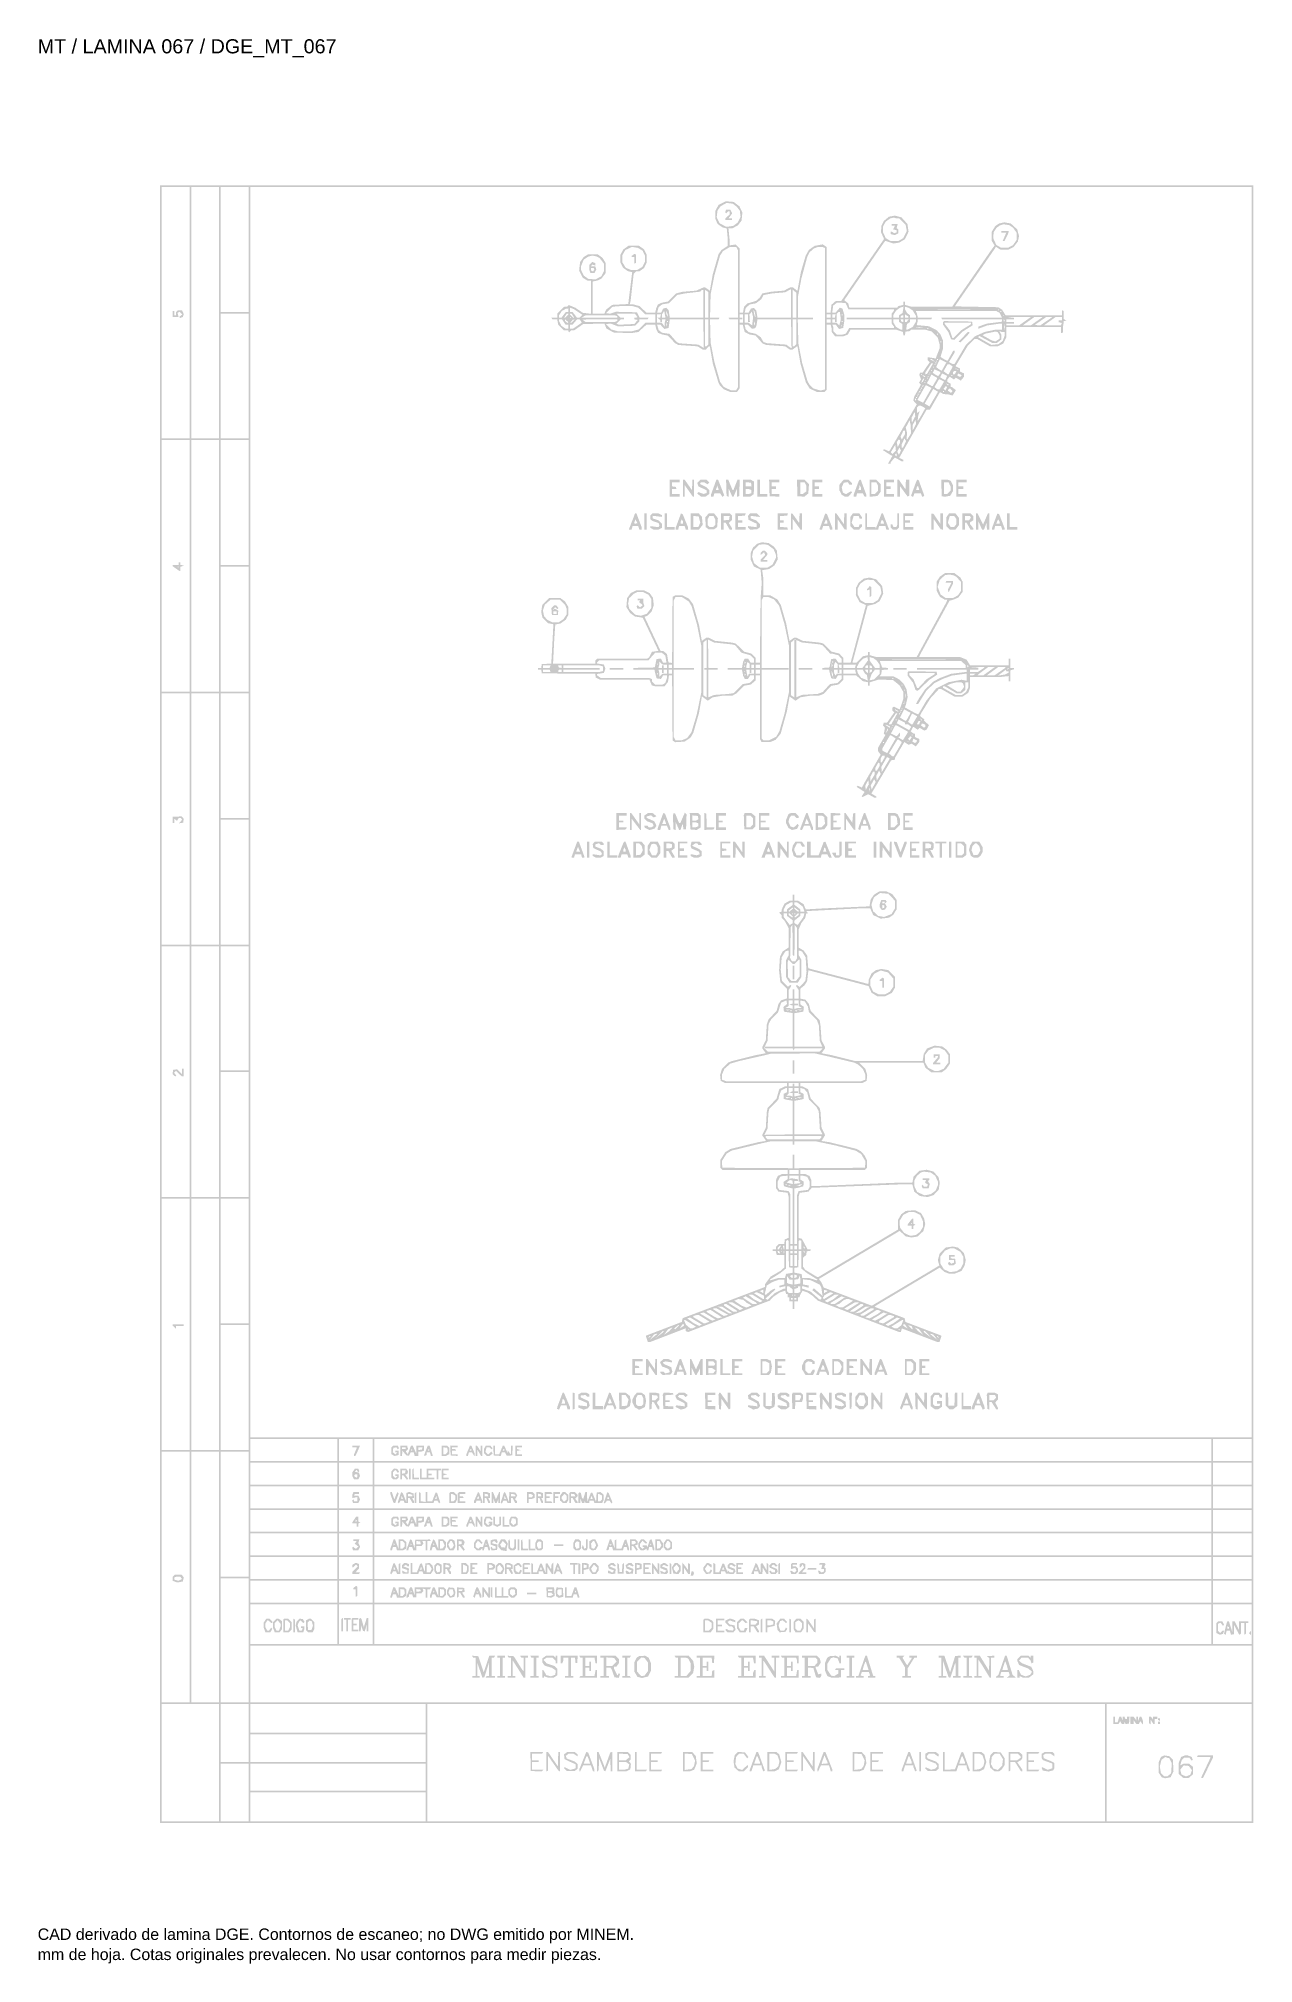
# Paper-space layout 'REF-DGE-067' of a CAD drawing. Header units: metres, sheet in millimetres. Extents: x 12 to 193, y 4 to 291.
import ezdxf

# ---------------------------------------------------------------- set-up
doc = ezdxf.new("R2010")
doc.units = ezdxf.units.M
doc.layers.add('DGE_DATOS', color=7, linetype='Continuous', lineweight=0)
doc.layers.add('DGE_RELLENO', color=7, linetype='Continuous', lineweight=0)
doc.styles.add('DGE_ARIAL', font='arial.ttf')

# ---------------------------------------------------------------- blocks, each defined once
blk = doc.blocks.new('R02_REF_DGE_MT_067')
at = {"layer": 'DGE_RELLENO'}
h = blk.add_hatch(color=7, dxfattribs=at)
h.paths.add_polyline_path([(30.214, 147.4092), (30.214, 25.4376), (111.6502, 25.4376), (193.0864, 25.4376), (193.0864, 147.4092), (193.0864, 269.3807), (111.6502, 269.3807), (30.214, 269.3807)], flags=0)
h.paths.add_polyline_path([(34.6126, 250.4032), (34.6126, 231.677), (32.5389, 231.677), (30.4653, 231.677), (30.4653, 250.4032), (30.4653, 269.1294), (32.5389, 269.1294), (34.6126, 269.1294)], flags=0)
h.paths.add_polyline_path([(39.0111, 250.4032), (39.0111, 231.677), (36.9375, 231.677), (34.8639, 231.677), (34.8639, 250.4032), (34.8639, 269.1294), (36.9375, 269.1294), (39.0111, 269.1294)], flags=0)
h.paths.add_polyline_path([(43.4097, 259.8291), (43.4097, 250.5289), (41.3361, 250.5289), (39.2625, 250.5289), (39.2625, 259.8291), (39.2625, 269.1294), (41.3361, 269.1294), (43.4097, 269.1294)], flags=0)
h.paths.add_polyline_path([(192.835, 176.0012), (192.835, 82.873), (118.248, 82.873), (43.661, 82.873), (43.661, 176.0012), (43.661, 269.1294), (118.248, 269.1294), (192.835, 269.1294)], flags=0)
h.paths.add_polyline_path([(43.4097, 240.9773), (43.4097, 231.677), (41.3361, 231.677), (39.2625, 231.677), (39.2625, 240.9773), (39.2625, 250.2775), (41.3361, 250.2775), (43.4097, 250.2775)], flags=0)
h.paths.add_polyline_path([(34.6126, 212.6995), (34.6126, 193.9733), (32.5389, 193.9733), (30.4653, 193.9733), (30.4653, 212.6995), (30.4653, 231.4257), (32.5389, 231.4257), (34.6126, 231.4257)], flags=0)
h.paths.add_polyline_path([(39.0111, 212.6995), (39.0111, 193.9733), (36.9375, 193.9733), (34.8639, 193.9733), (34.8639, 212.6995), (34.8639, 231.4257), (36.9375, 231.4257), (39.0111, 231.4257)], flags=0)
h.paths.add_polyline_path([(43.4097, 222.1254), (43.4097, 212.8252), (41.3361, 212.8252), (39.2625, 212.8252), (39.2625, 222.1254), (39.2625, 231.4257), (41.3361, 231.4257), (43.4097, 231.4257)], flags=0)
h.paths.add_polyline_path([(43.4097, 203.2735), (43.4097, 193.9733), (41.3361, 193.9733), (39.2625, 193.9733), (39.2625, 203.2735), (39.2625, 212.5738), (41.3361, 212.5738), (43.4097, 212.5738)], flags=0)
h.paths.add_polyline_path([(34.6126, 174.9958), (34.6126, 156.2696), (32.5389, 156.2696), (30.4653, 156.2696), (30.4653, 174.9958), (30.4653, 193.7219), (32.5389, 193.7219), (34.6126, 193.7219)], flags=0)
h.paths.add_polyline_path([(39.0111, 174.9958), (39.0111, 156.2696), (36.9375, 156.2696), (34.8639, 156.2696), (34.8639, 174.9958), (34.8639, 193.7219), (36.9375, 193.7219), (39.0111, 193.7219)], flags=0)
h.paths.add_polyline_path([(43.4097, 184.4217), (43.4097, 175.1214), (41.3361, 175.1214), (39.2625, 175.1214), (39.2625, 184.4217), (39.2625, 193.7219), (41.3361, 193.7219), (43.4097, 193.7219)], flags=0)
h.paths.add_polyline_path([(43.4097, 165.5698), (43.4097, 156.2696), (41.3361, 156.2696), (39.2625, 156.2696), (39.2625, 165.5698), (39.2625, 174.8701), (41.3361, 174.8701), (43.4097, 174.8701)], flags=0)
h.paths.add_polyline_path([(34.6126, 137.3549), (34.6126, 118.6915), (32.5389, 118.6915), (30.4653, 118.6915), (30.4653, 137.3549), (30.4653, 156.0182), (32.5389, 156.0182), (34.6126, 156.0182)], flags=0)
h.paths.add_polyline_path([(39.0111, 137.3549), (39.0111, 118.6915), (36.9375, 118.6915), (34.8639, 118.6915), (34.8639, 137.3549), (34.8639, 156.0182), (36.9375, 156.0182), (39.0111, 156.0182)], flags=0)
h.paths.add_polyline_path([(43.4097, 146.7808), (43.4097, 137.5434), (41.3361, 137.5434), (39.2625, 137.5434), (39.2625, 146.7808), (39.2625, 156.0182), (41.3361, 156.0182), (43.4097, 156.0182)], flags=0)
h.paths.add_polyline_path([(43.4097, 127.9918), (43.4097, 118.6915), (41.3361, 118.6915), (39.2625, 118.6915), (39.2625, 127.9918), (39.2625, 137.292), (41.3361, 137.292), (43.4097, 137.292)], flags=0)
h.paths.add_polyline_path([(34.6126, 99.714), (34.6126, 80.9878), (32.5389, 80.9878), (30.4653, 80.9878), (30.4653, 99.714), (30.4653, 118.4402), (32.5389, 118.4402), (34.6126, 118.4402)], flags=0)
h.paths.add_polyline_path([(39.0111, 99.714), (39.0111, 80.9878), (36.9375, 80.9878), (34.8639, 80.9878), (34.8639, 99.714), (34.8639, 118.4402), (36.9375, 118.4402), (39.0111, 118.4402)], flags=0)
h.paths.add_polyline_path([(43.4097, 109.1399), (43.4097, 99.8397), (41.3361, 99.8397), (39.2625, 99.8397), (39.2625, 109.1399), (39.2625, 118.4402), (41.3361, 118.4402), (43.4097, 118.4402)], flags=0)
h.paths.add_polyline_path([(43.4097, 90.2881), (43.4097, 80.9878), (41.3361, 80.9878), (39.2625, 80.9878), (39.2625, 90.2881), (39.2625, 99.5883), (41.3361, 99.5883), (43.4097, 99.5883)], flags=0)
h.paths.add_polyline_path([(56.6054, 80.9878), (56.6054, 79.354), (50.1332, 79.354), (43.661, 79.354), (43.661, 80.9878), (43.661, 82.6216), (50.1332, 82.6216), (56.6054, 82.6216)], flags=0)
h.paths.add_polyline_path([(61.8836, 80.9878), (61.8836, 79.354), (59.3702, 79.354), (56.8567, 79.354), (56.8567, 80.9878), (56.8567, 82.6216), (59.3702, 82.6216), (61.8836, 82.6216)], flags=0)
h.paths.add_polyline_path([(186.8027, 80.9878), (186.8027, 79.354), (124.4688, 79.354), (62.135, 79.354), (62.135, 80.9878), (62.135, 82.6216), (124.4688, 82.6216), (186.8027, 82.6216)], flags=0)
h.paths.add_polyline_path([(192.835, 80.9878), (192.835, 79.354), (189.9445, 79.354), (187.0541, 79.354), (187.0541, 80.9878), (187.0541, 82.6216), (189.9445, 82.6216), (192.835, 82.6216)], flags=0)
h.paths.add_polyline_path([(34.6126, 62.0731), (34.6126, 43.4098), (32.5389, 43.4098), (30.4653, 43.4098), (30.4653, 62.0731), (30.4653, 80.7364), (32.5389, 80.7364), (34.6126, 80.7364)], flags=0)
h.paths.add_polyline_path([(39.0111, 62.0731), (39.0111, 43.4098), (36.9375, 43.4098), (34.8639, 43.4098), (34.8639, 62.0731), (34.8639, 80.7364), (36.9375, 80.7364), (39.0111, 80.7364)], flags=0)
h.paths.add_polyline_path([(43.4097, 71.4362), (43.4097, 62.1359), (41.3361, 62.1359), (39.2625, 62.1359), (39.2625, 71.4362), (39.2625, 80.7364), (41.3361, 80.7364), (43.4097, 80.7364)], flags=0)
h.paths.add_polyline_path([(56.6054, 77.4688), (56.6054, 75.835), (50.1332, 75.835), (43.661, 75.835), (43.661, 77.4688), (43.661, 79.1026), (50.1332, 79.1026), (56.6054, 79.1026)], flags=0)
h.paths.add_polyline_path([(61.8836, 77.4688), (61.8836, 75.835), (59.3702, 75.835), (56.8567, 75.835), (56.8567, 77.4688), (56.8567, 79.1026), (59.3702, 79.1026), (61.8836, 79.1026)], flags=0)
h.paths.add_polyline_path([(186.8027, 77.4688), (186.8027, 75.835), (124.4688, 75.835), (62.135, 75.835), (62.135, 77.4688), (62.135, 79.1026), (124.4688, 79.1026), (186.8027, 79.1026)], flags=0)
h.paths.add_polyline_path([(192.835, 77.4688), (192.835, 75.835), (189.9445, 75.835), (187.0541, 75.835), (187.0541, 77.4688), (187.0541, 79.1026), (189.9445, 79.1026), (192.835, 79.1026)], flags=0)
h.paths.add_polyline_path([(56.6054, 73.9498), (56.6054, 72.3159), (50.1332, 72.3159), (43.661, 72.3159), (43.661, 73.9498), (43.661, 75.5836), (50.1332, 75.5836), (56.6054, 75.5836)], flags=0)
h.paths.add_polyline_path([(61.8836, 73.9498), (61.8836, 72.3159), (59.3702, 72.3159), (56.8567, 72.3159), (56.8567, 73.9498), (56.8567, 75.5836), (59.3702, 75.5836), (61.8836, 75.5836)], flags=0)
h.paths.add_polyline_path([(186.8027, 73.9498), (186.8027, 72.3159), (124.4688, 72.3159), (62.135, 72.3159), (62.135, 73.9498), (62.135, 75.5836), (124.4688, 75.5836), (186.8027, 75.5836)], flags=0)
h.paths.add_polyline_path([(192.835, 73.9498), (192.835, 72.3159), (189.9445, 72.3159), (187.0541, 72.3159), (187.0541, 73.9498), (187.0541, 75.5836), (189.9445, 75.5836), (192.835, 75.5836)], flags=0)
h.paths.add_polyline_path([(56.6054, 70.4308), (56.6054, 68.7969), (50.1332, 68.7969), (43.661, 68.7969), (43.661, 70.4308), (43.661, 72.0646), (50.1332, 72.0646), (56.6054, 72.0646)], flags=0)
h.paths.add_polyline_path([(61.8836, 70.4308), (61.8836, 68.7969), (59.3702, 68.7969), (56.8567, 68.7969), (56.8567, 70.4308), (56.8567, 72.0646), (59.3702, 72.0646), (61.8836, 72.0646)], flags=0)
h.paths.add_polyline_path([(186.8027, 70.4308), (186.8027, 68.7969), (124.4688, 68.7969), (62.135, 68.7969), (62.135, 70.4308), (62.135, 72.0646), (124.4688, 72.0646), (186.8027, 72.0646)], flags=0)
h.paths.add_polyline_path([(192.835, 70.4308), (192.835, 68.7969), (189.9445, 68.7969), (187.0541, 68.7969), (187.0541, 70.4308), (187.0541, 72.0646), (189.9445, 72.0646), (192.835, 72.0646)], flags=0)
h.paths.add_polyline_path([(56.6054, 66.9117), (56.6054, 65.2779), (50.1332, 65.2779), (43.661, 65.2779), (43.661, 66.9117), (43.661, 68.5456), (50.1332, 68.5456), (56.6054, 68.5456)], flags=0)
h.paths.add_polyline_path([(61.8836, 66.9117), (61.8836, 65.2779), (59.3702, 65.2779), (56.8567, 65.2779), (56.8567, 66.9117), (56.8567, 68.5456), (59.3702, 68.5456), (61.8836, 68.5456)], flags=0)
h.paths.add_polyline_path([(186.8027, 66.9117), (186.8027, 65.2779), (124.4688, 65.2779), (62.135, 65.2779), (62.135, 66.9117), (62.135, 68.5456), (124.4688, 68.5456), (186.8027, 68.5456)], flags=0)
h.paths.add_polyline_path([(192.835, 66.9117), (192.835, 65.2779), (189.9445, 65.2779), (187.0541, 65.2779), (187.0541, 66.9117), (187.0541, 68.5456), (189.9445, 68.5456), (192.835, 68.5456)], flags=0)
h.paths.add_polyline_path([(56.6054, 63.3927), (56.6054, 61.7589), (50.1332, 61.7589), (43.661, 61.7589), (43.661, 63.3927), (43.661, 65.0266), (50.1332, 65.0266), (56.6054, 65.0266)], flags=0)
h.paths.add_polyline_path([(61.8836, 63.3927), (61.8836, 61.7589), (59.3702, 61.7589), (56.8567, 61.7589), (56.8567, 63.3927), (56.8567, 65.0266), (59.3702, 65.0266), (61.8836, 65.0266)], flags=0)
h.paths.add_polyline_path([(186.8027, 63.3927), (186.8027, 61.7589), (124.4688, 61.7589), (62.135, 61.7589), (62.135, 63.3927), (62.135, 65.0266), (124.4688, 65.0266), (186.8027, 65.0266)], flags=0)
h.paths.add_polyline_path([(192.835, 63.3927), (192.835, 61.7589), (189.9445, 61.7589), (187.0541, 61.7589), (187.0541, 63.3927), (187.0541, 65.0266), (189.9445, 65.0266), (192.835, 65.0266)], flags=0)
h.paths.add_polyline_path([(43.4097, 52.6472), (43.4097, 43.4098), (41.3361, 43.4098), (39.2625, 43.4098), (39.2625, 52.6472), (39.2625, 61.8846), (41.3361, 61.8846), (43.4097, 61.8846)], flags=0)
h.paths.add_polyline_path([(56.6054, 59.8737), (56.6054, 58.2399), (50.1332, 58.2399), (43.661, 58.2399), (43.661, 59.8737), (43.661, 61.5075), (50.1332, 61.5075), (56.6054, 61.5075)], flags=0)
h.paths.add_polyline_path([(61.8836, 59.8737), (61.8836, 58.2399), (59.3702, 58.2399), (56.8567, 58.2399), (56.8567, 59.8737), (56.8567, 61.5075), (59.3702, 61.5075), (61.8836, 61.5075)], flags=0)
h.paths.add_polyline_path([(186.8027, 59.8737), (186.8027, 58.2399), (124.4688, 58.2399), (62.135, 58.2399), (62.135, 59.8737), (62.135, 61.5075), (124.4688, 61.5075), (186.8027, 61.5075)], flags=0)
h.paths.add_polyline_path([(192.835, 59.8737), (192.835, 58.2399), (189.9445, 58.2399), (187.0541, 58.2399), (187.0541, 59.8737), (187.0541, 61.5075), (189.9445, 61.5075), (192.835, 61.5075)], flags=0)
h.paths.add_polyline_path([(56.6054, 55.0351), (56.6054, 52.0816), (50.1332, 52.0816), (43.661, 52.0816), (43.661, 55.0351), (43.661, 57.9885), (50.1332, 57.9885), (56.6054, 57.9885)], flags=0)
h.paths.add_polyline_path([(61.8836, 55.0351), (61.8836, 52.0816), (59.3702, 52.0816), (56.8567, 52.0816), (56.8567, 55.0351), (56.8567, 57.9885), (59.3702, 57.9885), (61.8836, 57.9885)], flags=0)
h.paths.add_polyline_path([(186.8027, 55.0351), (186.8027, 52.0816), (124.4688, 52.0816), (62.135, 52.0816), (62.135, 55.0351), (62.135, 57.9885), (124.4688, 57.9885), (186.8027, 57.9885)], flags=0)
h.paths.add_polyline_path([(192.835, 55.0351), (192.835, 52.0816), (189.9445, 52.0816), (187.0541, 52.0816), (187.0541, 55.0351), (187.0541, 57.9885), (189.9445, 57.9885), (192.835, 57.9885)], flags=0)
h.paths.add_polyline_path([(192.835, 47.62), (192.835, 43.4098), (118.248, 43.4098), (43.661, 43.4098), (43.661, 47.62), (43.661, 51.8303), (118.248, 51.8303), (192.835, 51.8303)], flags=0)
h.paths.add_polyline_path([(39.0111, 34.4237), (39.0111, 25.689), (34.7382, 25.689), (30.4653, 25.689), (30.4653, 34.4237), (30.4653, 43.1584), (34.7382, 43.1584), (39.0111, 43.1584)], flags=0)
h.paths.add_polyline_path([(43.4097, 38.8225), (43.4097, 34.4865), (41.3361, 34.4865), (39.2625, 34.4865), (39.2625, 38.8225), (39.2625, 43.1584), (41.3361, 43.1584), (43.4097, 43.1584)], flags=0)
h.paths.add_polyline_path([(69.801, 41.0219), (69.801, 38.8853), (56.731, 38.8853), (43.661, 38.8853), (43.661, 41.0219), (43.661, 43.1584), (56.731, 43.1584), (69.801, 43.1584)], flags=0)
h.paths.add_polyline_path([(170.9679, 34.4237), (170.9679, 25.689), (120.5101, 25.689), (70.0524, 25.689), (70.0524, 34.4237), (70.0524, 43.1584), (120.5101, 43.1584), (170.9679, 43.1584)], flags=0)
h.paths.add_polyline_path([(192.835, 34.4237), (192.835, 25.689), (182.0271, 25.689), (171.2192, 25.689), (171.2192, 34.4237), (171.2192, 43.1584), (182.0271, 43.1584), (192.835, 43.1584)], flags=0)
h.paths.add_polyline_path([(69.801, 36.5602), (69.801, 34.4865), (56.731, 34.4865), (43.661, 34.4865), (43.661, 36.5602), (43.661, 38.6339), (56.731, 38.6339), (69.801, 38.6339)], flags=0)
h.paths.add_polyline_path([(43.4097, 29.9621), (43.4097, 25.689), (41.3361, 25.689), (39.2625, 25.689), (39.2625, 29.9621), (39.2625, 34.2352), (41.3361, 34.2352), (43.4097, 34.2352)], flags=0)
h.paths.add_polyline_path([(69.801, 32.2243), (69.801, 30.2134), (56.731, 30.2134), (43.661, 30.2134), (43.661, 32.2243), (43.661, 34.2352), (56.731, 34.2352), (69.801, 34.2352)], flags=0)
h.paths.add_polyline_path([(69.801, 27.8255), (69.801, 25.689), (56.731, 25.689), (43.661, 25.689), (43.661, 27.8255), (43.661, 29.9621), (56.731, 29.9621), (69.801, 29.9621)], flags=0)
h.paths.add_polyline_path([(32.7526, 250.6294), (32.6018, 250.4786), (32.6018, 250.2524), (32.6018, 250.0262), (32.4761, 250.0262), (32.3504, 250.0262), (32.3504, 250.3404), (32.3504, 250.6546), (32.2248, 250.6546), (32.0991, 250.6546), (32.0991, 250.2147), (32.0991, 249.7748), (32.5413, 249.7748), (32.9836, 249.7748), (32.9082, 250.0753), (32.8328, 250.3758), (32.9807, 250.4672), (33.1286, 250.5586), (33.3365, 250.3476), (33.5443, 250.1365), (33.3022, 249.9569), (33.06, 249.7774), (33.1396, 249.6977), (33.2193, 249.6181), (33.4161, 249.6936), (33.6129, 249.7691), (33.6894, 249.9685), (33.7659, 250.1679), (33.6264, 250.4741), (33.4869, 250.7802), (33.1951, 250.7802), (32.9034, 250.7802)], flags=0)
h.paths.add_polyline_path([(113.9382, 266.7327), (113.3985, 266.4584), (113.1527, 265.9765), (112.9069, 265.4947), (112.9069, 264.9829), (112.9069, 264.4712), (113.0812, 264.054), (113.2555, 263.6369), (113.623, 263.3752), (113.9905, 263.1135), (114.3111, 263.033), (114.6317, 262.9525), (114.711, 262.1135), (114.7902, 261.2744), (114.7911, 260.8242), (114.792, 260.374), (114.3306, 260.0701), (113.8692, 259.7663), (113.6396, 259.4521), (113.4101, 259.1379), (112.9784, 257.6297), (112.5467, 256.1216), (112.3303, 254.9015), (112.1139, 253.6815), (111.7684, 253.9275), (111.4229, 254.1736), (111.3012, 254.1736), (111.1794, 254.1736), (110.6294, 253.9303), (110.0793, 253.687), (109.0739, 253.6039), (108.0685, 253.5209), (107.5679, 253.3946), (107.0673, 253.2683), (106.4766, 252.6682), (105.8859, 252.0681), (105.4265, 251.9819), (104.9671, 251.8958), (104.6779, 251.764), (104.3888, 251.6322), (104.2591, 251.3633), (104.1293, 251.0944), (104.0543, 250.7488), (103.9793, 250.4032), (103.336, 250.4032), (102.6927, 250.4032), (102.1577, 250.8964), (101.6226, 251.3896), (101.1382, 251.5241), (100.6538, 251.6586), (100.4202, 251.6593), (100.1867, 251.66), (100.2538, 251.9428), (100.3209, 252.2255), (100.5441, 254.2213), (100.7672, 256.2171), (100.9394, 256.3893), (101.1116, 256.5615), (101.366, 256.5615), (101.6204, 256.5615), (101.9699, 256.8104), (102.3194, 257.0592), (102.5234, 257.4892), (102.7274, 257.9191), (102.7274, 258.4467), (102.7274, 258.9742), (102.5234, 259.4042), (102.3194, 259.8341), (101.9264, 260.1142), (101.5335, 260.3943), (100.7795, 260.3943), (100.0254, 260.3943), (99.6151, 260.1018), (99.2047, 259.8093), (99.0036, 259.4204), (98.8025, 259.0315), (98.8025, 258.4467), (98.8025, 257.8619), (99.0036, 257.4729), (99.2047, 257.084), (99.5522, 256.8411), (99.8997, 256.5981), (100.2221, 256.5204), (100.5445, 256.4427), (100.2601, 254.1456), (99.9756, 251.8485), (99.9691, 251.7714), (99.9626, 251.6942), (98.7723, 251.632), (97.5821, 251.5697), (97.13, 251.2249), (96.6779, 250.88), (96.5406, 250.5788), (96.4034, 250.2775), (95.5438, 250.2775), (94.6843, 250.2775), (94.6843, 252.663), (94.6843, 255.0485), (95.0299, 255.1235), (95.3755, 255.1986), (95.6748, 255.3446), (95.9742, 255.4906), (96.2927, 255.9082), (96.6113, 256.3259), (96.6113, 257.0487), (96.6113, 257.7714), (96.3785, 258.1655), (96.1457, 258.5596), (95.7688, 258.8383), (95.3919, 259.117), (94.6886, 259.117), (93.9854, 259.117), (93.6404, 258.8909), (93.2954, 258.6649), (93.0419, 258.3088), (92.7884, 257.9528), (92.7147, 257.3304), (92.641, 256.708), (92.9059, 256.1607), (93.1709, 255.6134), (93.5386, 255.3962), (93.9062, 255.179), (94.1696, 255.179), (94.433, 255.179), (94.433, 252.7108), (94.433, 250.2425), (93.8044, 250.317), (93.1758, 250.3914), (92.6391, 250.7607), (92.1023, 251.13), (91.6117, 251.335), (91.121, 251.5401), (90.9924, 251.4115), (90.8638, 251.283), (90.6429, 251.283), (90.422, 251.283), (89.914, 250.7997), (89.406, 250.3164), (89.406, 249.9828), (89.406, 249.6491), (88.9588, 249.6491), (88.5115, 249.6491), (88.5892, 249.5234), (88.6668, 249.3978), (89.0207, 249.3978), (89.3746, 249.3978), (89.4524, 249.0089), (89.5301, 248.6201), (89.9582, 248.192), (90.3863, 247.7639), (90.7026, 247.7639), (91.0188, 247.7639), (91.0764, 247.6068), (91.134, 247.4497), (91.3006, 247.6068), (91.4671, 247.7639), (91.6792, 247.7639), (91.8913, 247.7639), (92.5652, 248.2338), (93.2391, 248.7036), (94.8211, 248.7486), (96.4032, 248.7936), (96.5565, 248.4234), (96.7098, 248.0533), (97.2366, 247.7551), (97.7633, 247.457), (99.0515, 247.4077), (100.3398, 247.3584), (100.8992, 247.4423), (101.4586, 247.5262), (102.08, 248.0849), (102.7015, 248.6437), (103.3404, 248.6437), (103.9793, 248.6437), (104.0543, 248.2981), (104.1293, 247.9525), (104.262, 247.678), (104.3947, 247.4035), (104.7235, 247.2774), (105.0523, 247.1513), (105.4473, 247.0735), (105.8423, 246.9958), (106.3899, 246.4308), (106.9374, 245.8658), (107.1818, 245.7291), (107.4262, 245.5924), (108.8462, 245.4949), (110.2663, 245.3975), (110.6903, 245.1354), (111.1143, 244.8733), (111.2999, 244.8733), (111.4856, 244.8733), (111.713, 245.1247), (111.9405, 245.376), (112.0248, 245.376), (112.1091, 245.376), (112.3305, 244.1111), (112.5519, 242.8462), (112.9729, 241.4155), (113.3938, 239.9848), (113.5159, 239.7584), (113.6379, 239.532), (113.9339, 239.2552), (114.2299, 238.9784), (114.6954, 238.7839), (115.161, 238.5894), (115.6606, 238.5894), (116.1602, 238.5894), (116.3558, 238.8687), (116.5514, 239.148), (116.5514, 243.8959), (116.5514, 248.6437), (116.7767, 248.6437), (117.002, 248.6437), (117.1522, 248.0822), (117.3023, 247.5207), (117.6495, 247.3449), (117.9967, 247.1691), (118.4612, 247.0851), (118.9256, 247.001), (119.4464, 246.4085), (119.9672, 245.8159), (120.2386, 245.7086), (120.5101, 245.6012), (121.9207, 245.4995), (123.3312, 245.3978), (123.6995, 245.1356), (124.0678, 244.8733), (124.2175, 244.8733), (124.3672, 244.8733), (124.7394, 245.1384), (125.1117, 245.4035), (125.145, 245.3583), (125.1784, 245.3132), (125.3934, 244.0649), (125.6085, 242.8166), (126.005, 241.4257), (126.4015, 240.0347), (126.684, 239.5784), (126.9665, 239.1222), (127.5168, 238.8558), (128.067, 238.5894), (128.6306, 238.5894), (129.1942, 238.5894), (129.345, 238.7402), (129.4958, 238.891), (129.4958, 243.7673), (129.4958, 248.6437), (129.7953, 248.6437), (130.0948, 248.6437), (130.1706, 248.3609), (130.2464, 248.0781), (130.2481, 247.8123), (130.2498, 247.5465), (130.5103, 247.2153), (130.7707, 246.8842), (131.3818, 246.8842), (131.9929, 246.8842), (132.3204, 247.0087), (132.648, 247.1333), (132.8627, 247.5107), (133.0774, 247.888), (136.4706, 247.8869), (139.8638, 247.8858), (140.3665, 247.7117), (140.8692, 247.5376), (140.9093, 247.2737), (140.9495, 247.0099), (141.0577, 247.0099), (141.1659, 247.0099), (141.206, 247.2926), (141.2462, 247.5754), (141.5604, 247.6175), (141.8746, 247.6595), (141.994, 247.7746), (142.1133, 247.8896), (143.125, 247.8889), (144.1367, 247.8882), (144.6365, 247.7494), (145.1364, 247.6107), (145.5967, 247.1503), (146.057, 246.69), (146.1958, 246.1901), (146.3346, 245.6902), (146.3288, 245.376), (146.323, 245.0618), (146.0291, 244.3078), (145.7352, 243.5537), (145.5643, 243.6052), (145.3934, 243.6568), (144.985, 243.7132), (144.5765, 243.7697), (144.5765, 243.5297), (144.5765, 243.2898), (144.7152, 243.1511), (144.8538, 243.0125), (144.3335, 242.2462), (143.8131, 241.48), (143.6254, 241.48), (143.4376, 241.48), (143.3736, 241.3131), (143.3096, 241.1463), (143.4388, 240.8063), (143.5681, 240.4662), (143.4201, 240.2292), (143.2721, 239.9922), (143.4084, 239.8249), (143.5447, 239.6576), (143.0546, 238.7973), (142.5646, 237.9371), (142.487, 237.6279), (142.4094, 237.3187), (142.6744, 237.0366), (142.9394, 236.7544), (140.9167, 233.3046), (138.894, 229.8547), (138.8488, 229.8063), (138.8036, 229.758), (138.4186, 229.9175), (138.0335, 230.077), (137.9602, 230.0037), (137.8868, 229.9304), (138.4839, 229.5517), (139.081, 229.173), (139.197, 229.1344), (139.313, 229.0957), (138.9807, 228.5012), (138.6484, 227.9066), (138.8477, 227.9066), (139.0469, 227.9066), (139.0469, 228.0258), (139.0469, 228.1451), (139.364, 228.4872), (139.6811, 228.8294), (140.1666, 228.5565), (140.6521, 228.2837), (140.792, 228.2837), (140.932, 228.2837), (140.932, 228.3892), (140.932, 228.4947), (140.624, 228.6351), (140.3159, 228.7754), (142.352, 232.3586), (144.388, 235.9418), (144.6394, 235.9477), (144.8907, 235.9537), (145.6409, 237.2612), (146.3911, 238.5687), (146.6463, 238.4284), (146.9015, 238.288), (147.2785, 238.256), (147.6555, 238.2239), (147.9697, 238.1469), (148.2839, 238.0699), (148.5214, 238.473), (148.7588, 238.876), (148.4585, 239.1069), (148.1582, 239.3379), (148.064, 239.3406), (147.9697, 239.3434), (147.9697, 239.5904), (147.9697, 239.8373), (147.7184, 239.9718), (147.467, 240.1064), (147.471, 240.259), (147.475, 240.4117), (147.6491, 240.6414), (147.8232, 240.8711), (148.1542, 240.6541), (148.4853, 240.4372), (148.6248, 240.5767), (148.7643, 240.7162), (149.131, 240.5011), (149.4977, 240.286), (149.7391, 240.5827), (149.9805, 240.8794), (149.9805, 241.1196), (149.9805, 241.3597), (149.6663, 241.5029), (149.3521, 241.646), (149.3521, 241.8728), (149.3521, 242.0995), (149.0694, 242.2467), (148.7866, 242.3938), (148.7494, 242.4244), (148.7123, 242.455), (149.6088, 243.9469), (150.5053, 245.4389), (151.0231, 245.973), (151.5409, 246.5071), (151.7223, 246.5071), (151.9037, 246.5071), (152.8842, 245.9416), (153.8646, 245.376), (154.4046, 245.3762), (154.9446, 245.3764), (155.3844, 245.5962), (155.8243, 245.8159), (156.044, 246.2558), (156.2638, 246.6957), (156.2639, 247.4812), (156.2641, 248.2667), (160.3485, 248.2667), (164.4329, 248.2667), (164.4329, 247.8268), (164.4329, 247.3869), (164.5586, 247.3869), (164.6842, 247.3869), (164.7, 247.8896), (164.7157, 248.3923), (164.7471, 248.518), (164.7785, 248.6437), (164.7942, 248.8951), (164.8099, 249.1464), (165.0298, 249.1504), (165.2498, 249.1544), (165.0298, 249.3214), (164.8099, 249.4883), (164.8099, 250.064), (164.8099, 250.6397), (164.6842, 250.7174), (164.5586, 250.7951), (164.5586, 250.4106), (164.5586, 250.0262), (160.3588, 250.0262), (156.159, 250.0262), (155.9045, 250.4346), (155.6501, 250.8431), (155.3601, 251.0316), (155.0702, 251.2201), (151.8344, 251.283), (148.5986, 251.3458), (151.5587, 255.6189), (154.5188, 259.892), (154.6193, 260.0639), (154.7198, 260.2357), (155.0522, 260.0179), (155.3846, 259.8001), (155.9911, 259.8001), (156.5976, 259.8001), (156.9899, 260.003), (157.3822, 260.2059), (157.6891, 260.6145), (157.996, 261.0231), (158.0803, 261.421), (158.1646, 261.819), (158.03, 262.3187), (157.8955, 262.8183), (157.4131, 263.2542), (156.9307, 263.69), (156.4612, 263.7781), (155.9917, 263.8662), (155.5957, 263.7792), (155.1996, 263.6922), (154.9172, 263.5072), (154.6348, 263.3221), (154.3633, 262.8828), (154.0918, 262.4435), (154.0918, 261.77), (154.0918, 261.0966), (154.3109, 260.7622), (154.53, 260.4278), (154.2895, 260.097), (154.0491, 259.7663), (151.1219, 255.5246), (148.1948, 251.283), (145.1749, 251.283), (142.1551, 251.283), (141.6692, 251.4285), (141.1834, 251.5741), (141.1834, 251.8056), (141.1834, 252.037), (141.0577, 252.037), (140.932, 252.037), (140.932, 251.7957), (140.932, 251.5543), (140.5564, 251.4718), (140.1809, 251.3893), (140.1092, 251.2733), (140.0375, 251.1573), (136.4656, 251.1573), (132.8937, 251.1573), (132.8144, 251.4735), (132.735, 251.7896), (132.4297, 252.0298), (132.1243, 252.27), (135.0996, 256.5837), (138.0749, 260.8974), (138.1688, 261.0018), (138.2628, 261.1061), (138.857, 260.9044), (139.4512, 260.7026), (139.9088, 260.7839), (140.3665, 260.8652), (140.766, 261.106), (141.1655, 261.3468), (141.4393, 261.9124), (141.7132, 262.478), (141.6276, 263.0486), (141.5421, 263.6191), (141.0978, 264.1108), (140.6536, 264.6025), (140.1626, 264.7348), (139.6716, 264.867), (139.2246, 264.7831), (138.7776, 264.6993), (138.4051, 264.3858), (138.0325, 264.0723), (137.8416, 263.703), (137.6506, 263.3338), (137.6315, 262.8538), (137.6123, 262.3738), (137.8352, 261.8795), (138.0581, 261.3852), (134.8766, 256.7751), (131.695, 252.165), (131.2936, 252.1638), (130.8922, 252.1627), (130.5586, 251.8758), (130.2251, 251.5889), (130.1583, 250.996), (130.0914, 250.4032), (129.7936, 250.4032), (129.4958, 250.4032), (129.4958, 255.3018), (129.4958, 260.2004), (129.2033, 260.392), (128.9107, 260.5837), (128.3236, 260.474), (127.7364, 260.3643), (127.3032, 260.0675), (126.87, 259.7706), (126.6265, 259.3286), (126.383, 258.8865), (126.0309, 257.6926), (125.6789, 256.4986), (125.4163, 255.0758), (125.1538, 253.653), (124.8229, 253.9133), (124.492, 254.1736), (124.2958, 254.1736), (124.0996, 254.1736), (123.6244, 253.9327), (123.1493, 253.6919), (122.2067, 253.6116), (121.2642, 253.5314), (120.601, 253.403), (119.9378, 253.2746), (119.7213, 252.9386), (119.5049, 252.6026), (119.2535, 252.3836), (119.0021, 252.1647), (118.3376, 251.9649), (117.6731, 251.7651), (117.4384, 251.5132), (117.2037, 251.2612), (117.1232, 250.8322), (117.0427, 250.4032), (116.7971, 250.4032), (116.5514, 250.4032), (116.5514, 255.1847), (116.5514, 259.9662), (116.249, 260.2687), (115.9465, 260.5712), (115.4949, 260.4979), (115.0434, 260.4246), (115.0434, 260.9254), (115.0434, 261.4261), (114.9626, 262.1986), (114.8819, 262.9711), (115.1825, 262.9764), (115.4832, 262.9816), (115.8816, 263.1963), (116.2799, 263.411), (116.5611, 263.7701), (116.8423, 264.1292), (116.8997, 264.7264), (116.957, 265.3236), (116.7365, 265.7883), (116.5161, 266.253), (116.0886, 266.579), (115.6611, 266.9051), (115.0695, 266.956), (114.4778, 267.007)], flags=0)
h.paths.add_polyline_path([(115.8261, 266.4163), (116.1258, 266.1902), (116.3519, 265.8905), (116.578, 265.5907), (116.6341, 265.1293), (116.6903, 264.6678), (116.4638, 264.2368), (116.2373, 263.8059), (115.9122, 263.5678), (115.5871, 263.3297), (115.0856, 263.2625), (114.5841, 263.1952), (114.077, 263.4539), (113.5699, 263.7126), (113.3499, 264.1763), (113.1299, 264.6399), (113.1977, 265.1457), (113.2655, 265.6514), (113.4987, 265.9638), (113.7319, 266.2761), (114.1677, 266.5161), (114.6035, 266.7562), (115.065, 266.6993), (115.5264, 266.6424)], flags=0)
h.paths.add_polyline_path([(140.0626, 264.4793), (140.3037, 264.4793), (140.7891, 263.9938), (141.2746, 263.5083), (141.3619, 263.043), (141.4492, 262.5776), (141.1933, 262.049), (140.9374, 261.5203), (140.552, 261.2926), (140.1666, 261.065), (139.6125, 261.065), (139.0583, 261.065), (138.69, 261.2825), (138.3217, 261.5001), (138.1188, 261.9257), (137.9159, 262.3512), (137.9159, 262.7931), (137.9159, 263.2349), (138.1025, 263.5958), (138.2891, 263.9567), (138.6366, 264.2033), (138.9841, 264.4499), (139.2354, 264.5125), (139.4868, 264.5751), (139.6541, 264.5272), (139.8215, 264.4793)], flags=0)
h.paths.add_polyline_path([(156.977, 263.2596), (157.276, 263.0636), (157.5346, 262.7005), (157.7932, 262.3373), (157.7932, 261.7772), (157.7932, 261.217), (157.5214, 260.8354), (157.2497, 260.4537), (156.8888, 260.2671), (156.528, 260.0805), (156.007, 260.0805), (155.486, 260.0805), (155.1304, 260.2906), (154.7748, 260.5007), (154.5567, 260.9844), (154.3385, 261.4682), (154.3556, 261.9227), (154.3727, 262.3771), (154.5857, 262.7055), (154.7988, 263.0339), (155.0576, 263.2225), (155.3165, 263.411), (155.5704, 263.4966), (155.8243, 263.5822), (156.2511, 263.5189), (156.6779, 263.4555)], flags=0)
h.paths.add_polyline_path([(101.7514, 259.8545), (102.095, 259.6517), (102.2855, 259.2501), (102.476, 258.8486), (102.476, 258.4634), (102.476, 258.0782), (102.2731, 257.6526), (102.0702, 257.227), (101.6916, 257.0034), (101.3131, 256.7798), (100.8578, 256.7679), (100.4024, 256.7561), (99.9951, 256.9249), (99.5878, 257.0938), (99.3353, 257.5023), (99.0829, 257.9108), (99.0829, 258.4421), (99.0829, 258.9734), (99.3028, 259.3556), (99.5227, 259.7378), (100.0254, 259.9735), (100.5281, 260.2092), (100.968, 260.1333), (101.4078, 260.0574)], flags=0)
h.paths.add_polyline_path([(116.17, 259.9631), (116.3001, 259.72), (116.3001, 254.6846), (116.3001, 249.6491), (115.6015, 249.6491), (114.9028, 249.6491), (114.9805, 249.5234), (115.0582, 249.3978), (115.6791, 249.3978), (116.3001, 249.3978), (116.3001, 244.3623), (116.3001, 239.3269), (116.17, 239.0838), (116.0399, 238.8407), (115.6441, 238.8407), (115.2484, 238.8407), (114.7069, 239.1029), (114.1654, 239.365), (113.9057, 239.7297), (113.646, 240.0944), (113.223, 241.5727), (112.8, 243.051), (112.5141, 244.4963), (112.2281, 245.9416), (112.1839, 247.6697), (112.1396, 249.3978), (112.7672, 249.3978), (113.3948, 249.3978), (113.4724, 249.5234), (113.5501, 249.6491), (112.8449, 249.6491), (112.1396, 249.6491), (112.1839, 251.3772), (112.2281, 253.1053), (112.5141, 254.5506), (112.8, 255.9959), (113.2187, 257.459), (113.6373, 258.9221), (113.8537, 259.2524), (114.0701, 259.5827), (114.5881, 259.8932), (115.1062, 260.2038), (115.573, 260.205), (116.0399, 260.2062)], flags=0)
h.paths.add_polyline_path([(129.0445, 260.1303), (129.2422, 260.0544), (129.2422, 249.5125), (129.2422, 238.9706), (128.9177, 238.8892), (128.5933, 238.8078), (128.0706, 238.9619), (127.5478, 239.116), (127.2531, 239.3868), (126.9584, 239.6576), (126.7986, 239.9718), (126.6387, 240.286), (126.2509, 241.6057), (125.8631, 242.9253), (125.5833, 244.3706), (125.3035, 245.8159), (125.2539, 247.6068), (125.2043, 249.3978), (126.3447, 249.3978), (127.485, 249.3978), (127.485, 249.5234), (127.485, 249.6491), (126.3539, 249.6491), (125.2229, 249.6491), (125.2229, 251.1634), (125.2229, 252.6776), (125.4861, 254.0854), (125.7493, 255.4932), (126.1906, 257.127), (126.6318, 258.7609), (126.7951, 259.0751), (126.9584, 259.3893), (127.2532, 259.6645), (127.548, 259.9397), (127.8621, 260.065), (128.1762, 260.1902), (128.5115, 260.1982), (128.8468, 260.2062)], flags=0)
h.paths.add_polyline_path([(95.4647, 258.6789), (95.6795, 258.569), (96.0101, 258.1355), (96.3406, 257.7021), (96.3488, 257.1631), (96.3569, 256.6241), (96.1469, 256.2179), (95.9368, 255.8117), (95.5306, 255.6016), (95.1243, 255.3915), (94.5942, 255.3995), (94.064, 255.4075), (93.6984, 255.6678), (93.3329, 255.9281), (93.1289, 256.3581), (92.9249, 256.788), (92.9249, 257.0492), (92.9249, 257.3105), (93.1241, 257.8083), (93.3232, 258.306), (93.6582, 258.5334), (93.9931, 258.7609), (94.3073, 258.8371), (94.6215, 258.9133), (94.9357, 258.8511), (95.2498, 258.7889)], flags=0)
h.paths.add_polyline_path([(124.2175, 251.7857), (124.2175, 249.6491), (121.7151, 249.6491), (119.2127, 249.6491), (119.1251, 250.1833), (119.0375, 250.7174), (118.8556, 250.9237), (118.6736, 251.13), (118.445, 251.0702), (118.2163, 251.0104), (118.0538, 250.7068), (117.8914, 250.4032), (117.596, 250.4032), (117.3007, 250.4032), (117.3784, 250.7488), (117.4561, 251.0944), (117.746, 251.361), (118.0358, 251.6276), (118.5086, 251.7163), (118.9813, 251.8049), (119.3777, 252.1073), (119.7741, 252.4097), (119.9407, 252.721), (120.1073, 253.0323), (120.7486, 253.1552), (121.3898, 253.2782), (122.3508, 253.3583), (123.3118, 253.4385), (123.7332, 253.665), (124.1547, 253.8914), (124.1861, 253.9068), (124.2175, 253.9222)], flags=0)
h.paths.add_polyline_path([(111.1475, 251.7228), (111.1475, 249.6491), (108.6483, 249.6491), (106.1491, 249.6491), (106.0645, 250.2132), (105.9799, 250.7772), (105.8011, 250.9561), (105.6223, 251.1349), (105.3841, 251.0726), (105.1458, 251.0103), (105.0075, 250.7067), (104.8692, 250.4032), (104.5611, 250.4032), (104.253, 250.4032), (104.3682, 250.8117), (104.4833, 251.2201), (104.7368, 251.4291), (104.9902, 251.638), (105.513, 251.7264), (106.0359, 251.8147), (106.6544, 252.4332), (107.2729, 253.0518), (107.8592, 253.1661), (108.4455, 253.2804), (109.5677, 253.4102), (110.6898, 253.54), (110.8181, 253.6682), (110.9464, 253.7965), (111.047, 253.7965), (111.1475, 253.7965)], flags=0)
h.paths.add_polyline_path([(111.9015, 251.5669), (111.9015, 249.6491), (111.6502, 249.6491), (111.3988, 249.6491), (111.3988, 251.7239), (111.3988, 253.7987), (111.6502, 253.6417), (111.9015, 253.4847)], flags=0)
h.paths.add_polyline_path([(124.9715, 251.5148), (124.9715, 249.6491), (124.7202, 249.6491), (124.4688, 249.6491), (124.4688, 251.7423), (124.4688, 253.8355), (124.7202, 253.608), (124.9715, 253.3805)], flags=0)
h.paths.add_polyline_path([(132.544, 251.3772), (132.7652, 250.9059), (136.1574, 250.9059), (139.5496, 250.9059), (139.5456, 250.8117), (139.5416, 250.7174), (139.3571, 250.4734), (139.1726, 250.2295), (139.1726, 249.9393), (139.1726, 249.6491), (135.8423, 249.6491), (132.5119, 249.6491), (132.5119, 249.5234), (132.5119, 249.3978), (135.8423, 249.3978), (139.1726, 249.3978), (139.1726, 249.1076), (139.1726, 248.8174), (139.3571, 248.5735), (139.5416, 248.3295), (139.5456, 248.2352), (139.5496, 248.141), (136.215, 248.141), (132.8805, 248.141), (132.6289, 247.7146), (132.3773, 247.2882), (132.099, 247.2136), (131.8207, 247.139), (131.4123, 247.1373), (131.0038, 247.1355), (130.7525, 247.3869), (130.5012, 247.6383), (130.5012, 247.9422), (130.5012, 248.2461), (130.4249, 248.4449), (130.3486, 248.6437), (130.6029, 248.6437), (130.8572, 248.6437), (131.0996, 248.311), (131.3419, 247.9783), (131.6588, 248.0578), (131.9758, 248.1374), (132.0539, 248.6105), (132.1321, 249.0836), (132.1328, 249.5863), (132.1335, 250.089), (132.0061, 250.5478), (131.8786, 251.0066), (131.6815, 251.0822), (131.4844, 251.1579), (131.1533, 250.7805), (130.8222, 250.4032), (130.5823, 250.4032), (130.3424, 250.4032), (130.4131, 250.9302), (130.4838, 251.4573), (130.7752, 251.6849), (131.0667, 251.9124), (131.6947, 251.8805), (132.3227, 251.8485)], flags=0)
h.paths.add_polyline_path([(100.9936, 251.2779), (101.4591, 251.1486), (101.9778, 250.6502), (102.4966, 250.1518), (103.2403, 250.1518), (103.9841, 250.1518), (103.9841, 249.5234), (103.9841, 248.8951), (103.2501, 248.8951), (102.516, 248.8951), (102.0155, 248.4044), (101.5149, 247.9137), (101.0215, 247.7767), (100.5281, 247.6397), (99.4599, 247.6397), (98.3917, 247.6397), (97.9303, 247.7678), (97.4689, 247.896), (97.0506, 248.3003), (96.6322, 248.7047), (96.9821, 248.7458), (97.332, 248.7869), (97.8874, 248.5748), (98.4429, 248.3626), (99.6998, 248.4131), (100.9567, 248.4636), (101.2765, 248.7641), (101.5963, 249.0645), (101.5963, 249.2312), (101.5963, 249.3978), (102.2173, 249.3978), (102.8382, 249.3978), (102.9159, 249.5234), (102.9936, 249.6491), (102.3264, 249.652), (101.6592, 249.6548), (101.4594, 250.0604), (101.2597, 250.466), (99.7, 250.5042), (98.1403, 250.5425), (97.6937, 250.398), (97.2471, 250.2536), (96.944, 250.297), (96.6409, 250.3404), (97.1197, 250.8045), (97.5985, 251.2685), (97.9323, 251.3198), (98.266, 251.371), (99.3971, 251.3891), (100.5281, 251.4072)], flags=0)
h.paths.add_polyline_path([(140.891, 250.8272), (140.817, 250.3715), (140.5603, 250.1917), (140.3037, 250.0119), (140.3037, 249.8305), (140.3037, 249.6491), (139.8638, 249.6491), (139.4239, 249.6491), (139.4239, 249.8421), (139.4239, 250.035), (139.6417, 250.3762), (139.8594, 250.7174), (140.1087, 250.9059), (140.358, 251.0944), (140.5508, 251.1799), (140.7435, 251.2653), (140.8542, 251.2741), (140.9649, 251.283)], flags=0)
h.paths.add_polyline_path([(142.0294, 250.9376), (142.31, 250.7542), (142.5636, 250.3439), (142.8171, 249.9337), (142.8171, 249.7914), (142.8171, 249.6491), (142.3773, 249.6491), (141.9374, 249.6491), (141.9374, 249.8305), (141.9374, 250.0119), (141.7175, 250.1777), (141.4975, 250.3434), (141.3405, 250.623), (141.1834, 250.9025), (141.1834, 251.1012), (141.1834, 251.2999), (141.4661, 251.2105), (141.7489, 251.121)], flags=0)
h.paths.add_polyline_path([(92.4897, 250.5118), (93.1226, 250.089), (92.8981, 249.8691), (92.6735, 249.6491), (92.4999, 249.6491), (92.3264, 249.6491), (91.9909, 250.089), (91.6554, 250.5289), (91.4732, 250.5289), (91.2911, 250.5289), (91.2911, 250.84), (91.2911, 251.1511), (91.5739, 251.0428), (91.8567, 250.9346)], flags=0)
h.paths.add_polyline_path([(91.0398, 250.7802), (91.0398, 250.5289), (90.8577, 250.5289), (90.6756, 250.5289), (90.3401, 250.089), (90.0046, 249.6491), (89.831, 249.6491), (89.6574, 249.6491), (89.6574, 249.8421), (89.6574, 250.035), (89.8639, 250.3502), (90.0704, 250.6654), (90.398, 250.8435), (90.7256, 251.0215), (90.8827, 251.0266), (91.0398, 251.0316)], flags=0)
h.paths.add_polyline_path([(151.5741, 250.9374), (148.455, 250.9015), (145.4161, 250.9375), (142.3773, 250.9734), (148.5352, 250.9734), (154.6932, 250.9734)], flags=0)
h.paths.add_polyline_path([(155.1331, 250.8431), (155.1331, 250.7802), (155.0702, 250.7802), (155.0074, 250.7802), (155.0074, 250.8431), (155.0074, 250.9059), (155.0702, 250.9059), (155.1331, 250.9059)], flags=0)
h.paths.add_polyline_path([(118.8611, 250.161), (118.9418, 249.7303), (118.8667, 249.8054), (118.7916, 249.8806), (118.6867, 250.3458), (118.5817, 250.811), (118.681, 250.7013), (118.7803, 250.5917)], flags=0)
h.paths.add_polyline_path([(105.4184, 250.1204), (105.5036, 249.6491), (105.2465, 249.6491), (104.9895, 249.6491), (104.9895, 249.9022), (104.9895, 250.1553), (105.1418, 250.3992), (105.2942, 250.6431), (105.3137, 250.6174), (105.3332, 250.5917)], flags=0)
h.paths.add_polyline_path([(105.8479, 249.9005), (105.8516, 249.712), (105.7435, 249.9633), (105.6355, 250.2147), (105.6392, 250.466), (105.6429, 250.7174), (105.7435, 250.4032), (105.8442, 250.089)], flags=0)
h.paths.add_polyline_path([(155.0144, 250.5252), (155.2562, 250.3957), (155.4492, 250.0224), (155.6422, 249.6491), (151.1074, 249.6491), (146.5725, 249.6491), (146.6501, 249.5234), (146.7278, 249.3978), (151.1818, 249.3978), (155.6358, 249.3978), (155.6358, 249.2295), (155.6358, 249.0612), (154.5111, 248.9227), (153.3864, 248.7842), (152.7517, 248.5588), (152.1169, 248.3333), (152.1169, 248.1761), (152.1169, 248.0188), (152.7767, 248.2651), (153.4365, 248.5113), (154.3162, 248.6378), (155.1959, 248.7644), (155.4158, 248.7669), (155.6358, 248.7694), (155.6358, 248.3295), (155.6358, 247.8896), (155.1645, 247.8874), (154.6932, 247.8853), (153.8764, 247.7117), (153.0595, 247.5381), (152.3365, 247.2179), (151.6134, 246.8977), (150.9317, 246.2528), (150.2499, 245.608), (149.3956, 244.1724), (148.5414, 242.7368), (148.4127, 242.7412), (148.2839, 242.7457), (148.0037, 242.9014), (147.7236, 243.057), (148.1608, 243.783), (148.5981, 244.5089), (148.5981, 244.6283), (148.5981, 244.7476), (148.4844, 244.7476), (148.3707, 244.7476), (147.9662, 244.025), (147.5617, 243.3023), (147.526, 243.2616), (147.4904, 243.221), (147.1331, 243.4141), (146.7758, 243.6073), (146.623, 243.711), (146.4702, 243.8146), (146.6544, 244.4268), (146.8387, 245.0389), (146.8387, 245.6514), (146.8387, 246.2639), (146.6441, 246.7294), (146.4496, 247.195), (146.1729, 247.4919), (145.8961, 247.7888), (145.3064, 248.089), (144.7167, 248.3892), (143.82, 248.4726), (142.9234, 248.5559), (142.9942, 248.8197), (143.065, 249.0836), (143.0667, 249.2407), (143.0685, 249.3978), (144.0664, 249.3978), (145.0644, 249.3978), (145.1421, 249.5234), (145.2197, 249.6491), (144.1588, 249.6491), (143.0978, 249.6491), (143.0364, 249.9319), (142.9751, 250.2147), (142.8827, 250.4346), (142.7902, 250.6546), (148.7814, 250.6546), (154.7726, 250.6546)], flags=0)
h.paths.add_polyline_path([(155.5101, 250.5917), (155.5101, 250.5289), (155.4473, 250.5289), (155.3844, 250.5289), (155.3844, 250.5917), (155.3844, 250.6546), (155.4473, 250.6546), (155.5101, 250.6546)], flags=0)
h.paths.add_polyline_path([(118.4868, 249.116), (118.4132, 248.5201), (118.1456, 248.7076), (117.8779, 248.8951), (117.5917, 248.8951), (117.3055, 248.8951), (117.3055, 249.5234), (117.3055, 250.1518), (117.5568, 250.1518), (117.8082, 250.1518), (117.8082, 249.5863), (117.8082, 249.0207), (117.9433, 249.0207), (118.0785, 249.0207), (118.0444, 249.5752), (118.0103, 250.1296), (118.1899, 250.346), (118.3694, 250.5623), (118.4649, 250.1372), (118.5604, 249.712)], flags=0)
h.paths.add_polyline_path([(131.5467, 249.9868), (131.621, 249.4447), (131.5526, 249.1385), (131.4842, 248.8322), (131.4329, 248.6658), (131.3816, 248.4993), (131.1837, 248.6972), (130.9859, 248.8951), (130.6807, 248.8951), (130.3755, 248.8951), (130.3755, 249.1464), (130.3755, 249.3978), (130.564, 249.3978), (130.7525, 249.3978), (130.7525, 249.2092), (130.7525, 249.0207), (130.8782, 249.0207), (131.0038, 249.0207), (131.0038, 249.624), (131.0038, 250.2272), (131.1547, 250.3781), (131.3055, 250.5289), (131.3889, 250.5289), (131.4724, 250.5289)], flags=0)
h.paths.add_polyline_path([(91.0398, 250.2147), (91.0398, 250.1518), (90.7884, 249.9005), (90.5371, 249.6491), (90.4714, 249.6491), (90.4056, 249.6491), (90.6115, 249.9633), (90.8173, 250.2775), (90.9286, 250.2775), (91.0398, 250.2775)], flags=0)
h.paths.add_polyline_path([(91.7194, 249.9633), (91.9253, 249.6491), (91.8596, 249.6491), (91.7938, 249.6491), (91.5425, 249.9005), (91.2911, 250.1518), (91.2911, 250.2147), (91.2911, 250.2775), (91.4024, 250.2775), (91.5136, 250.2775)], flags=0)
h.paths.add_polyline_path([(101.1531, 249.9947), (101.3524, 249.712), (101.0974, 249.6718), (100.8423, 249.6316), (100.8423, 249.5234), (100.8423, 249.4153), (101.1089, 249.3751), (101.3755, 249.3349), (101.1266, 249.0289), (100.8777, 248.7228), (99.7334, 248.6681), (98.5891, 248.6134), (98.3974, 248.6869), (98.2057, 248.7605), (98.5243, 249.0791), (98.8429, 249.3978), (99.0886, 249.3978), (99.3342, 249.3978), (99.3342, 249.5234), (99.3342, 249.6491), (99.0886, 249.6491), (98.8429, 249.6491), (98.5288, 249.9633), (98.2146, 250.2775), (99.5841, 250.2775), (100.9537, 250.2775)], flags=0)
h.paths.add_polyline_path([(104.7746, 249.9005), (104.7088, 249.6491), (104.5036, 249.6451), (104.2983, 249.6411), (104.5182, 249.4742), (104.7382, 249.3072), (104.7382, 249.164), (104.7382, 249.0207), (104.8638, 249.0207), (104.9895, 249.0207), (104.9895, 249.2092), (104.9895, 249.3978), (105.2555, 249.3978), (105.5215, 249.3978), (105.4457, 249.115), (105.37, 248.8322), (105.3682, 248.5843), (105.3665, 248.3364), (105.1709, 248.6157), (104.9753, 248.8951), (104.6054, 248.8951), (104.2355, 248.8951), (104.2355, 249.5234), (104.2355, 250.1518), (104.5379, 250.1518), (104.8403, 250.1518)], flags=0)
h.paths.add_polyline_path([(117.0541, 249.5234), (117.0541, 248.8951), (116.8028, 248.8951), (116.5514, 248.8951), (116.5514, 249.1464), (116.5514, 249.3978), (116.7399, 249.3978), (116.9285, 249.3978), (116.9285, 249.5234), (116.9285, 249.6491), (116.7399, 249.6491), (116.5514, 249.6491), (116.5514, 249.9005), (116.5514, 250.1518), (116.8028, 250.1518), (117.0541, 250.1518)], flags=0)
h.paths.add_polyline_path([(130.1241, 249.9005), (130.1241, 249.6491), (129.8099, 249.6491), (129.4958, 249.6491), (129.4958, 249.9005), (129.4958, 250.1518), (129.8099, 250.1518), (130.1241, 250.1518)], flags=0)
h.paths.add_polyline_path([(130.7889, 249.9005), (130.7232, 249.6491), (130.5493, 249.6491), (130.3755, 249.6491), (130.3755, 249.9005), (130.3755, 250.1518), (130.6151, 250.1518), (130.8546, 250.1518)], flags=0)
h.paths.add_polyline_path([(131.8836, 250.089), (131.8836, 250.0262), (131.8207, 250.0262), (131.7579, 250.0262), (131.7579, 250.089), (131.7579, 250.1518), (131.8207, 250.1518), (131.8836, 250.1518)], flags=0)
h.paths.add_polyline_path([(141.6861, 249.7446), (141.6861, 249.6491), (141.4347, 249.6491), (141.1834, 249.6491), (141.1834, 249.9015), (141.1834, 250.154), (141.4347, 249.997), (141.6861, 249.84)], flags=0)
h.paths.add_polyline_path([(98.13, 249.9499), (98.3288, 249.8736), (98.3288, 249.7614), (98.3288, 249.6491), (95.6583, 249.6536), (92.9877, 249.658), (93.3019, 249.8376), (93.6161, 250.0173), (95.7737, 250.0217), (97.9313, 250.0262)], flags=0)
h.paths.add_polyline_path([(140.932, 249.8376), (140.932, 249.6491), (140.7435, 249.6491), (140.555, 249.6491), (140.555, 249.7539), (140.555, 249.8586), (140.6388, 249.9424), (140.7226, 250.0262), (140.8273, 250.0262), (140.932, 250.0262)], flags=0)
h.paths.add_polyline_path([(155.8871, 249.9633), (155.8871, 249.9005), (155.8243, 249.9005), (155.7614, 249.9005), (155.7614, 249.9633), (155.7614, 250.0262), (155.8243, 250.0262), (155.8871, 250.0262)], flags=0)
h.paths.add_polyline_path([(91.4168, 249.712), (91.4168, 249.6491), (91.354, 249.6491), (91.2911, 249.6491), (91.2911, 249.712), (91.2911, 249.7748), (91.354, 249.7748), (91.4168, 249.7748)], flags=0)
h.paths.add_polyline_path([(159.0654, 249.1464), (158.1736, 248.518), (157.2188, 248.518), (156.2641, 248.518), (156.2641, 248.6437), (156.2641, 248.7694), (156.8297, 248.7694), (157.3952, 248.7694), (157.3952, 248.8951), (157.3952, 249.0207), (156.8297, 249.0207), (156.2641, 249.0207), (156.2641, 249.2092), (156.2641, 249.3978), (156.8297, 249.3978), (157.3952, 249.3978), (157.3952, 249.5169), (157.3952, 249.636), (156.7354, 249.6821), (156.0756, 249.7283), (158.0165, 249.7516), (159.9573, 249.7748)], flags=0)
h.paths.add_polyline_path([(160.8127, 249.1464), (159.918, 248.518), (159.3198, 248.518), (158.7217, 248.518), (159.5945, 249.1464), (160.4673, 249.7748), (161.0874, 249.7748), (161.7075, 249.7748)], flags=0)
h.paths.add_polyline_path([(163.0505, 249.7341), (163.0505, 249.6935), (162.1779, 249.0973), (161.3053, 248.501), (160.906, 248.5409), (160.5066, 248.5809), (161.3664, 249.1778), (162.2262, 249.7748), (162.6383, 249.7748), (163.0505, 249.7748)], flags=0)
h.paths.add_polyline_path([(164.5586, 249.5234), (164.5586, 249.2721), (164.3072, 249.2721), (164.0559, 249.2721), (164.0559, 249.1346), (164.0559, 248.9972), (164.2985, 248.9337), (164.5412, 248.8703), (164.4736, 248.6941), (164.406, 248.518), (163.1395, 248.518), (161.8729, 248.518), (162.7445, 249.1416), (163.616, 249.7651), (164.0873, 249.77), (164.5586, 249.7748)], flags=0)
h.paths.add_polyline_path([(90.3486, 249.0207), (90.5999, 248.6444), (90.8199, 248.6441), (91.0398, 248.6437), (91.0398, 248.3295), (91.0398, 248.0153), (90.8469, 248.0153), (90.6539, 248.0153), (90.3377, 248.2225), (90.0216, 248.4297), (89.8395, 248.7818), (89.6574, 249.1339), (89.6574, 249.2658), (89.6574, 249.3978), (89.8773, 249.3974), (90.0972, 249.397)], flags=0)
h.paths.add_polyline_path([(90.9808, 248.9198), (90.9202, 248.8592), (90.7286, 249.0182), (90.5371, 249.1772), (90.5371, 249.307), (90.5371, 249.4367), (90.7892, 249.2086), (91.0413, 248.9804)], flags=0)
h.paths.add_polyline_path([(91.731, 249.1464), (91.5035, 248.8951), (91.3973, 248.8951), (91.2911, 248.8951), (91.5111, 249.1359), (91.731, 249.3768), (91.8447, 249.3873), (91.9585, 249.3978)], flags=0)
h.paths.add_polyline_path([(92.8887, 249.1576), (93.0387, 248.9175), (92.3837, 248.4664), (91.7288, 248.0153), (91.51, 248.0153), (91.2911, 248.0153), (91.2911, 248.3295), (91.2911, 248.6437), (91.4878, 248.6437), (91.6844, 248.6437), (92.0016, 249.0207), (92.3189, 249.3978), (92.5288, 249.3978), (92.7388, 249.3978)], flags=0)
h.paths.add_polyline_path([(98.3288, 249.2855), (98.3288, 249.1733), (98.13, 249.097), (97.9313, 249.0207), (95.7663, 249.0207), (93.6013, 249.0207), (93.3573, 249.2053), (93.1134, 249.3898), (95.7211, 249.3938), (98.3288, 249.3978)], flags=0)
h.paths.add_polyline_path([(111.1732, 247.2702), (111.2103, 245.1426), (110.8011, 245.3957), (110.392, 245.6488), (108.967, 245.7466), (107.542, 245.8444), (107.3451, 245.9558), (107.1482, 246.0673), (106.6299, 246.6572), (106.1116, 247.2472), (105.546, 247.332), (104.9804, 247.4168), (104.7319, 247.6218), (104.4833, 247.8268), (104.3682, 248.2352), (104.253, 248.6437), (104.4905, 248.6437), (104.728, 248.6437), (105.0348, 248.3128), (105.3417, 247.9818), (105.6564, 248.0608), (105.9711, 248.1398), (106.0576, 248.7688), (106.1441, 249.3978), (108.6401, 249.3978), (111.136, 249.3978)], flags=0)
h.paths.add_polyline_path([(111.9015, 247.5377), (111.9015, 245.6777), (111.7507, 245.5269), (111.5999, 245.376), (111.4994, 245.376), (111.3988, 245.376), (111.3988, 247.3869), (111.3988, 249.3978), (111.6502, 249.3978), (111.9015, 249.3978)], flags=0)
h.paths.add_polyline_path([(124.2432, 247.2611), (124.2803, 245.1244), (124.2438, 245.1245), (124.2073, 245.1247), (123.8547, 245.3854), (123.5021, 245.6461), (122.069, 245.7549), (120.6358, 245.8637), (120.3749, 245.943), (120.1139, 246.0223), (119.9, 246.3844), (119.6862, 246.7464), (119.3316, 246.999), (118.9769, 247.2515), (118.4366, 247.3729), (117.8963, 247.4943), (117.6716, 247.7234), (117.447, 247.9525), (117.3626, 248.2981), (117.2782, 248.6437), (117.5213, 248.6437), (117.7644, 248.6437), (118.0644, 248.3243), (118.3645, 248.0048), (118.6076, 248.0415), (118.8507, 248.0781), (118.951, 248.2667), (119.0514, 248.4552), (119.1267, 248.9265), (119.202, 249.3978), (121.704, 249.3978), (124.206, 249.3978)], flags=0)
h.paths.add_polyline_path([(124.9715, 247.5377), (124.9715, 245.6777), (124.8207, 245.5269), (124.6699, 245.376), (124.5694, 245.376), (124.4688, 245.376), (124.4688, 247.3869), (124.4688, 249.3978), (124.7202, 249.3978), (124.9715, 249.3978)], flags=0)
h.paths.add_polyline_path([(130.1241, 249.1464), (130.1241, 248.8951), (129.8099, 248.8951), (129.4958, 248.8951), (129.4958, 249.1464), (129.4958, 249.3978), (129.8099, 249.3978), (130.1241, 249.3978)], flags=0)
h.paths.add_polyline_path([(140.3037, 249.2103), (140.3037, 249.0229), (140.555, 248.8659), (140.8063, 248.7089), (140.8063, 248.2993), (140.8063, 247.8896), (140.6686, 247.8896), (140.5309, 247.8896), (140.183, 248.0952), (139.835, 248.3007), (139.6295, 248.6487), (139.4239, 248.9967), (139.4239, 249.1972), (139.4239, 249.3978), (139.8638, 249.3978), (140.3037, 249.3978)], flags=0)
h.paths.add_polyline_path([(140.932, 249.1988), (140.932, 248.9998), (140.7828, 249.0495), (140.6335, 249.0993), (140.5838, 249.2485), (140.5341, 249.3978), (140.733, 249.3978), (140.932, 249.3978)], flags=0)
h.paths.add_polyline_path([(141.5604, 249.2092), (141.4039, 249.0207), (141.2937, 249.0207), (141.1834, 249.0207), (141.1834, 249.2092), (141.1834, 249.3978), (141.4501, 249.3978), (141.7168, 249.3978)], flags=0)
h.paths.add_polyline_path([(142.8166, 249.2407), (142.8162, 249.0836), (142.5709, 248.6812), (142.3255, 248.2789), (141.9492, 248.0842), (141.5729, 247.8896), (141.4627, 247.8896), (141.3526, 247.8896), (141.412, 248.2981), (141.4715, 248.7065), (141.7044, 248.8708), (141.9374, 249.035), (141.9374, 249.2164), (141.9374, 249.3978), (142.3773, 249.3978), (142.8171, 249.3978)], flags=0)
h.paths.add_polyline_path([(155.973, 249.1228), (155.907, 248.9579), (155.897, 249.1988), (155.8871, 249.4397), (155.9631, 249.3637), (156.039, 249.2878)], flags=0)
h.paths.add_polyline_path([(105.8692, 249.0836), (105.8692, 249.0207), (105.8064, 249.0207), (105.7435, 249.0207), (105.7435, 249.0836), (105.7435, 249.1464), (105.8064, 249.1464), (105.8692, 249.1464)], flags=0)
h.paths.add_polyline_path([(131.8836, 249.0836), (131.8836, 249.0207), (131.8207, 249.0207), (131.7579, 249.0207), (131.7579, 249.0836), (131.7579, 249.1464), (131.8207, 249.1464), (131.8836, 249.1464)], flags=0)
h.paths.add_polyline_path([(118.775, 248.5518), (118.717, 248.3295), (118.7124, 248.7065), (118.7077, 249.0836), (118.7703, 248.9289), (118.8329, 248.7742)], flags=0)
h.paths.add_polyline_path([(105.7011, 248.4866), (105.6377, 248.3295), (105.6377, 248.6437), (105.6377, 248.9579), (105.7011, 248.8008), (105.7645, 248.6437)], flags=0)
h.paths.add_polyline_path([(155.9758, 247.9839), (155.9214, 247.7011), (155.9214, 248.2667), (155.9214, 248.8322), (155.9758, 248.5494), (156.0303, 248.2667)], flags=0)
h.paths.add_polyline_path([(131.7579, 248.4552), (131.7579, 248.3923), (131.695, 248.3923), (131.6322, 248.3923), (131.6322, 248.4552), (131.6322, 248.518), (131.695, 248.518), (131.7579, 248.518)], flags=0)
h.paths.add_polyline_path([(143.6654, 248.1766), (143.3198, 248.1243), (142.9742, 248.1766), (142.6286, 248.229), (143.3198, 248.229), (144.011, 248.229)], flags=0)
h.paths.add_polyline_path([(144.6603, 248.0572), (144.5765, 247.9734), (144.4928, 248.0572), (144.409, 248.141), (144.5765, 248.141), (144.7441, 248.141)], flags=0)
h.paths.add_polyline_path([(155.1366, 247.2547), (155.2588, 247.0264), (155.2588, 246.7697), (155.2588, 246.5129), (154.9507, 246.3111), (154.6427, 246.1093), (154.3538, 246.2002), (154.0649, 246.2911), (153.3922, 246.6697), (152.7196, 247.0483), (152.9256, 247.1636), (153.1316, 247.2789), (153.9124, 247.4403), (154.6932, 247.6016), (154.8538, 247.5423), (155.0144, 247.483)], flags=0)
h.paths.add_polyline_path([(155.8346, 247.5126), (156.0128, 247.5126), (156.0128, 247.2387), (156.0128, 246.9649), (155.873, 246.5789), (155.7331, 246.193), (155.4182, 245.9559), (155.1033, 245.7188), (154.5841, 245.6608), (154.0649, 245.6027), (153.1223, 246.1393), (152.1798, 246.676), (152.1274, 246.7172), (152.075, 246.7585), (152.1659, 246.8493), (152.2567, 246.9402), (153.2392, 246.4095), (154.2217, 245.8788), (154.5348, 245.8788), (154.8478, 245.8788), (155.179, 246.1392), (155.5101, 246.3997), (155.5101, 246.7759), (155.5101, 247.1521), (155.3698, 247.4142), (155.2295, 247.6764), (155.4429, 247.5945), (155.6563, 247.5126)], flags=0)
h.paths.add_polyline_path([(146.0846, 247.1984), (146.0846, 247.1355), (146.0218, 247.1355), (145.9589, 247.1355), (145.9589, 247.1984), (145.9589, 247.2612), (146.0218, 247.2612), (146.0846, 247.2612)], flags=0)
h.paths.add_polyline_path([(146.5873, 246.0673), (146.5873, 246.0044), (146.5245, 246.0044), (146.4616, 246.0044), (146.4616, 246.0673), (146.4616, 246.1301), (146.5245, 246.1301), (146.5873, 246.1301)], flags=0)
h.paths.add_polyline_path([(145.4008, 243.2954), (145.6448, 243.0999), (145.3306, 243.2496), (145.0164, 243.3992), (144.964, 243.445), (144.9117, 243.4909), (145.0343, 243.4909), (145.1569, 243.4909)], flags=0)
h.paths.add_polyline_path([(146.0846, 243.428), (146.0846, 243.3652), (146.0218, 243.3652), (145.9589, 243.3652), (145.9589, 243.428), (145.9589, 243.4909), (146.0218, 243.4909), (146.0846, 243.4909)], flags=0)
h.paths.add_polyline_path([(146.9959, 242.3695), (146.6527, 241.7548), (146.4629, 241.8595), (146.2731, 241.9643), (146.0425, 242.1367), (145.8119, 242.3091), (146.095, 242.8918), (146.3781, 243.4745), (146.8586, 243.2293), (147.3391, 242.9842)], flags=0)
h.paths.add_polyline_path([(145.9589, 243.1767), (145.9589, 243.1138), (145.8961, 243.1138), (145.8333, 243.1138), (145.8333, 243.1767), (145.8333, 243.2395), (145.8961, 243.2395), (145.9589, 243.2395)], flags=0)
h.paths.add_polyline_path([(145.8333, 242.9253), (145.8333, 242.8625), (145.7704, 242.8625), (145.7076, 242.8625), (145.7076, 242.9253), (145.7076, 242.9881), (145.7704, 242.9881), (145.8333, 242.9881)], flags=0)
h.paths.add_polyline_path([(144.9147, 242.0811), (144.4758, 241.2998), (144.3377, 241.2537), (144.1995, 241.2077), (144.1995, 241.3458), (144.1995, 241.4839), (144.6572, 242.1732), (145.1148, 242.8625), (145.2342, 242.8625), (145.3535, 242.8625)], flags=0)
h.paths.add_polyline_path([(145.7076, 242.6739), (145.7076, 242.6111), (145.6448, 242.6111), (145.5819, 242.6111), (145.5819, 242.6739), (145.5819, 242.7368), (145.6448, 242.7368), (145.7076, 242.7368)], flags=0)
h.paths.add_polyline_path([(148.04, 242.5559), (148.2839, 242.3751), (147.9837, 241.8019), (147.6834, 241.2286), (147.6067, 241.2314), (147.5299, 241.2342), (147.2321, 241.4632), (146.9343, 241.6922), (147.2321, 242.2135), (147.5299, 242.7348), (147.6629, 242.7358), (147.796, 242.7368)], flags=0)
h.paths.add_polyline_path([(145.4563, 242.2969), (145.4563, 242.2341), (145.3934, 242.2341), (145.3306, 242.2341), (145.3306, 242.2969), (145.3306, 242.3597), (145.3934, 242.3597), (145.4563, 242.3597)], flags=0)
h.paths.add_polyline_path([(148.8494, 242.0455), (148.8494, 241.9827), (148.7866, 241.9827), (148.7238, 241.9827), (148.7238, 242.0455), (148.7238, 242.1084), (148.7866, 242.1084), (148.8494, 242.1084)], flags=0)
h.paths.add_polyline_path([(146.4616, 241.4807), (146.4616, 241.4023), (146.2946, 241.1739), (146.1276, 240.9454), (145.8862, 241.0828), (145.6448, 241.2202), (145.4747, 241.3341), (145.3046, 241.448), (145.4459, 241.7121), (145.5872, 241.9761), (146.0244, 241.7676), (146.4616, 241.5591)], flags=0)
h.paths.add_polyline_path([(149.1008, 241.9199), (149.1008, 241.857), (149.0379, 241.857), (148.9751, 241.857), (148.9751, 241.9199), (148.9751, 241.9827), (149.0379, 241.9827), (149.1008, 241.9827)], flags=0)
h.paths.add_polyline_path([(145.2049, 241.7942), (145.2049, 241.7313), (145.1421, 241.7313), (145.0792, 241.7313), (145.0792, 241.7942), (145.0792, 241.857), (145.1421, 241.857), (145.2049, 241.857)], flags=0)
h.paths.add_polyline_path([(148.7238, 241.48), (148.5892, 241.2286), (148.468, 241.2286), (148.3467, 241.2286), (148.3467, 241.3962), (148.3467, 241.5638), (148.4305, 241.6476), (148.5143, 241.7313), (148.6863, 241.7313), (148.8583, 241.7313)], flags=0)
h.paths.add_polyline_path([(144.9536, 241.4171), (144.9536, 241.3543), (144.8907, 241.3543), (144.8279, 241.3543), (144.8279, 241.4171), (144.8279, 241.48), (144.8907, 241.48), (144.9536, 241.48)], flags=0)
h.paths.add_polyline_path([(147.3205, 240.6674), (147.1806, 240.3605), (146.8211, 240.5465), (146.4616, 240.7324), (146.4616, 240.8002), (146.4616, 240.8681), (146.5921, 241.1119), (146.7226, 241.3558), (147.0914, 241.165), (147.4603, 240.9743)], flags=0)
h.paths.add_polyline_path([(149.5367, 240.971), (149.463, 240.8516), (149.3761, 240.8535), (149.2893, 240.8554), (149.1161, 240.9651), (148.9429, 241.0748), (149.0295, 241.2149), (149.116, 241.355), (149.3633, 241.2227), (149.6105, 241.0903)], flags=0)
h.paths.add_polyline_path([(143.6968, 241.1658), (143.6968, 241.1029), (143.634, 241.1029), (143.5712, 241.1029), (143.5712, 241.1658), (143.5712, 241.2286), (143.634, 241.2286), (143.6968, 241.2286)], flags=0)
h.paths.add_polyline_path([(144.8279, 241.1658), (144.8279, 241.1029), (144.7651, 241.1029), (144.7022, 241.1029), (144.7022, 241.1658), (144.7022, 241.2286), (144.7651, 241.2286), (144.8279, 241.2286)], flags=0)
h.paths.add_polyline_path([(145.9589, 240.6416), (145.9589, 240.5822), (145.6328, 240.0256), (145.3067, 239.4691), (145.2438, 239.4691), (145.1809, 239.4691), (144.8147, 239.6854), (144.4485, 239.9018), (144.484, 239.9682), (144.5195, 240.0347), (144.8172, 240.6169), (145.115, 241.1991), (145.537, 240.9501), (145.9589, 240.7011)], flags=0)
h.paths.add_polyline_path([(144.14, 240.8759), (144.0697, 240.8055), (143.9147, 240.9617), (143.7597, 241.1178), (143.985, 241.032), (144.2104, 240.9462)], flags=0)
h.paths.add_polyline_path([(148.2211, 241.0401), (148.2211, 240.9773), (148.1582, 240.9773), (148.0954, 240.9773), (148.0954, 241.0401), (148.0954, 241.1029), (148.1582, 241.1029), (148.2211, 241.1029)], flags=0)
h.paths.add_polyline_path([(144.7022, 240.9144), (144.7022, 240.8516), (144.6394, 240.8516), (144.5765, 240.8516), (144.5765, 240.9144), (144.5765, 240.9773), (144.6394, 240.9773), (144.7022, 240.9773)], flags=0)
h.paths.add_polyline_path([(144.5765, 240.6631), (144.5765, 240.6002), (144.5137, 240.6002), (144.4509, 240.6002), (144.4509, 240.6631), (144.4509, 240.7259), (144.5137, 240.7259), (144.5765, 240.7259)], flags=0)
h.paths.add_polyline_path([(143.9519, 240.3559), (143.8212, 240.1115), (143.7079, 240.0415), (143.5947, 239.9715), (143.74, 240.2849), (143.8853, 240.5983), (143.984, 240.5993), (144.0827, 240.6002)], flags=0)
h.paths.add_polyline_path([(146.627, 240.3319), (146.9015, 240.1891), (146.944, 240.1532), (146.9865, 240.1172), (146.6493, 239.5418), (146.3121, 238.9664), (146.1669, 238.9704), (146.0218, 238.9744), (145.7909, 239.1493), (145.5601, 239.3243), (145.8971, 239.8994), (146.2342, 240.4746), (146.2933, 240.4746), (146.3525, 240.4746)], flags=0)
h.paths.add_polyline_path([(144.3252, 240.286), (144.3252, 240.2232), (144.2624, 240.2232), (144.1995, 240.2232), (144.1995, 240.286), (144.1995, 240.3489), (144.2624, 240.3489), (144.3252, 240.3489)], flags=0)
h.paths.add_polyline_path([(144.1995, 240.0347), (144.1995, 239.9718), (144.1367, 239.9718), (144.0738, 239.9718), (144.0738, 240.0347), (144.0738, 240.0975), (144.1367, 240.0975), (144.1995, 240.0975)], flags=0)
h.paths.add_polyline_path([(147.6589, 239.6191), (147.5885, 239.5487), (147.4335, 239.7049), (147.2785, 239.861), (147.5039, 239.7752), (147.7292, 239.6894)], flags=0)
h.paths.add_polyline_path([(143.9482, 239.5394), (143.9482, 239.484), (143.8031, 239.3943), (143.658, 239.3046), (143.7477, 239.4497), (143.8373, 239.5948), (143.8928, 239.5948), (143.9482, 239.5948)], flags=0)
h.paths.add_polyline_path([(144.7085, 239.4031), (145.0792, 239.2113), (145.0792, 239.1532), (145.0792, 239.0951), (144.4747, 238.0407), (143.8702, 236.9864), (143.5007, 237.1761), (143.1313, 237.3657), (143.087, 237.4039), (143.0427, 237.4421), (143.6526, 238.5176), (144.2624, 239.5931), (144.3, 239.594), (144.3377, 239.5948)], flags=0)
h.paths.add_polyline_path([(147.33, 239.071), (147.1924, 238.8137), (147.0586, 238.9476), (146.9247, 239.0814), (147.0844, 239.2739), (147.2442, 239.4664), (147.3559, 239.3973), (147.4677, 239.3282)], flags=0)
h.paths.add_polyline_path([(143.6968, 239.1549), (143.6968, 239.0921), (143.634, 239.0921), (143.5712, 239.0921), (143.5712, 239.1549), (143.5712, 239.2178), (143.634, 239.2178), (143.6968, 239.2178)], flags=0)
h.paths.add_polyline_path([(146.0595, 238.642), (146.0973, 238.6186), (145.4559, 237.5326), (144.8145, 236.4465), (144.4627, 236.6543), (144.111, 236.8621), (144.7522, 237.9575), (145.3934, 239.0529), (145.7076, 238.8592), (146.0218, 238.6654)], flags=0)
h.paths.add_polyline_path([(148.0998, 238.8982), (148.2607, 238.7044), (148.1399, 238.5836), (148.019, 238.4627), (147.7867, 238.6327), (147.5543, 238.8026), (147.6437, 238.9473), (147.7332, 239.0921), (147.8361, 239.0921), (147.9389, 239.0921)], flags=0)
h.paths.add_polyline_path([(143.5712, 238.9036), (143.5712, 238.8407), (143.5083, 238.8407), (143.4455, 238.8407), (143.4455, 238.9036), (143.4455, 238.9664), (143.5083, 238.9664), (143.5712, 238.9664)], flags=0)
h.paths.add_polyline_path([(143.4455, 238.6596), (143.4455, 238.6042), (143.3004, 238.5145), (143.1553, 238.4249), (143.245, 238.5699), (143.3346, 238.715), (143.3901, 238.715), (143.4455, 238.715)], flags=0)
h.paths.add_polyline_path([(146.9643, 238.6522), (146.9643, 238.5894), (146.9015, 238.5894), (146.8387, 238.5894), (146.8387, 238.6522), (146.8387, 238.715), (146.9015, 238.715), (146.9643, 238.715)], flags=0)
h.paths.add_polyline_path([(143.1941, 238.2752), (143.1941, 238.2123), (143.1313, 238.2123), (143.0685, 238.2123), (143.0685, 238.2752), (143.0685, 238.338), (143.1313, 238.338), (143.1941, 238.338)], flags=0)
h.paths.add_polyline_path([(143.0685, 238.0238), (143.0685, 237.961), (143.0056, 237.961), (142.9428, 237.961), (142.9428, 238.0238), (142.9428, 238.0867), (143.0056, 238.0867), (143.0685, 238.0867)], flags=0)
h.paths.add_polyline_path([(142.9428, 237.7725), (142.9428, 237.7096), (142.88, 237.7096), (142.8171, 237.7096), (142.8171, 237.7725), (142.8171, 237.8353), (142.88, 237.8353), (142.9428, 237.8353)], flags=0)
h.paths.add_polyline_path([(142.7752, 237.3745), (142.6914, 237.2907), (142.6914, 237.4583), (142.6914, 237.6258), (142.7752, 237.542), (142.859, 237.4583)], flags=0)
h.paths.add_polyline_path([(143.8344, 236.3838), (144.2109, 236.1891), (143.8068, 235.4726), (143.4027, 234.7562), (143.2242, 234.5048), (143.0458, 234.2534), (143.1068, 234.6933), (143.1679, 235.1332), (143.2657, 235.4474), (143.3634, 235.7616), (143.1531, 235.5891), (142.9428, 235.4166), (142.9428, 235.8467), (142.9428, 236.2769), (143.0936, 236.4277), (143.2444, 236.5785), (143.3512, 236.5785), (143.458, 236.5785)], flags=0)
h.paths.add_polyline_path([(142.4532, 234.4821), (142.1999, 234.0021), (142.1943, 234.4168), (142.1888, 234.8315), (142.407, 235.2337), (142.6252, 235.6359), (142.6658, 235.2991), (142.7064, 234.9622)], flags=0)
h.paths.add_polyline_path([(142.5788, 233.351), (142.3255, 232.871), (142.32, 233.2692), (142.3144, 233.6675), (142.5344, 234.0544), (142.7543, 234.4413), (142.7932, 234.1362), (142.8321, 233.8311)], flags=0)
h.paths.add_polyline_path([(142.0482, 233.0115), (142.0631, 232.3979), (141.8015, 231.9746), (141.5399, 231.5513), (141.4765, 231.5513), (141.4131, 231.5513), (141.4502, 232.0226), (141.4872, 232.4939), (141.3904, 232.8922), (141.2935, 233.2905), (141.5776, 233.8348), (141.8617, 234.3791), (141.9475, 234.0021), (142.0333, 233.625)], flags=0)
h.paths.add_polyline_path([(141.1834, 232.5598), (141.1834, 232.3115), (140.9374, 231.907), (140.6915, 231.5026), (140.6054, 231.7269), (140.5193, 231.9512), (140.7236, 232.3797), (140.928, 232.8081), (141.0557, 232.8081), (141.1834, 232.8081)], flags=0)
h.paths.add_polyline_path([(141.1148, 230.7846), (140.8938, 230.2945), (140.7873, 230.2945), (140.6807, 230.2945), (140.6807, 230.5416), (140.6807, 230.7887), (140.8939, 231.2359), (141.1071, 231.6831), (141.2214, 231.4788), (141.3358, 231.2746)], flags=0)
h.paths.add_polyline_path([(140.4249, 231.1983), (140.4204, 230.9858), (140.2543, 230.686), (140.0881, 230.3862), (140.0205, 230.7401), (139.9528, 231.094), (140.0906, 231.3145), (140.2283, 231.5351), (140.3288, 231.473), (140.4293, 231.4108)], flags=0)
h.paths.add_polyline_path([(139.5604, 229.621), (139.3011, 229.3617), (139.1834, 229.4825), (139.0657, 229.6033), (139.4019, 230.1689), (139.7381, 230.7344), (139.7789, 230.3074), (139.8197, 229.8804)], flags=0)
h.paths.add_polyline_path([(140.4329, 229.5609), (140.2829, 229.2318), (140.1537, 229.4626), (140.0245, 229.6935), (140.1878, 229.9988), (140.3512, 230.304), (140.467, 230.097), (140.5828, 229.8901)], flags=0)
h.paths.add_polyline_path([(139.9266, 229.2189), (139.9266, 229.0229), (139.7989, 229.1019), (139.6712, 229.1808), (139.7435, 229.2978), (139.8158, 229.4148), (139.8712, 229.4148), (139.9266, 229.4148)], flags=0)
h.paths.add_polyline_path([(106.1206, 224.262), (106.1206, 223.0052), (106.8746, 223.0052), (107.6286, 223.0052), (107.6286, 223.1937), (107.6286, 223.3822), (107.0631, 223.3822), (106.4976, 223.3822), (106.4976, 223.7592), (106.4976, 224.1363), (106.8222, 224.1363), (107.1469, 224.1363), (107.0952, 224.2934), (107.0434, 224.4505), (106.7705, 224.4906), (106.4976, 224.5308), (106.4976, 224.8362), (106.4976, 225.1417), (107.0631, 225.1417), (107.6286, 225.1417), (107.6286, 225.3302), (107.6286, 225.5187), (106.8746, 225.5187), (106.1206, 225.5187)], flags=0)
h.paths.add_polyline_path([(108.1313, 224.262), (108.1313, 223.0052), (108.257, 223.0052), (108.3827, 223.0052), (108.3827, 223.8526), (108.3827, 224.7001), (108.9796, 223.8553), (109.5766, 223.0106), (109.6708, 223.0079), (109.7651, 223.0052), (109.7651, 224.262), (109.7651, 225.5187), (109.6454, 225.5187), (109.5257, 225.5187), (109.4883, 224.7445), (109.4509, 223.9702), (108.9088, 224.7445), (108.3666, 225.5187), (108.249, 225.5187), (108.1313, 225.5187)], flags=0)
h.paths.add_polyline_path([(110.4644, 225.2764), (110.2451, 225.034), (110.3257, 224.78), (110.4063, 224.5261), (111.0231, 224.2369), (111.6399, 223.9478), (111.645, 223.7425), (111.6502, 223.5372), (111.3975, 223.4711), (111.1448, 223.405), (110.7739, 223.545), (110.403, 223.685), (110.304, 223.5856), (110.2049, 223.4862), (110.5016, 223.2457), (110.7983, 223.0052), (111.1334, 223.0052), (111.4686, 223.0052), (111.7479, 223.2008), (112.0272, 223.3965), (112.0272, 223.6945), (112.0272, 223.9926), (111.8256, 224.1943), (111.624, 224.3959), (111.1299, 224.6479), (110.6359, 224.9), (110.7106, 225.0208), (110.7853, 225.1417), (111.0309, 225.1417), (111.2766, 225.1417), (111.5231, 224.9878), (111.7696, 224.8338), (111.9065, 224.9707), (112.0434, 225.1076), (111.8378, 225.3132), (111.6322, 225.5187), (111.158, 225.5187), (110.6838, 225.5187)], flags=0)
h.paths.add_polyline_path([(112.682, 224.4039), (112.2785, 223.289), (112.2785, 223.1471), (112.2785, 223.0052), (112.4586, 223.0052), (112.6386, 223.0052), (112.7184, 223.2565), (112.7982, 223.5079), (113.2142, 223.5079), (113.6303, 223.5079), (113.8221, 223.2251), (114.014, 222.9423), (114.1393, 223.068), (114.2647, 223.1937), (113.8057, 224.3559), (113.3468, 225.5181), (113.2161, 225.5184), (113.0854, 225.5187)], flags=0)
h.paths.add_polyline_path([(113.4008, 224.1049), (113.4096, 224.0106), (113.2076, 224.0106), (113.0057, 224.0106), (113.082, 224.2094), (113.1583, 224.4082), (113.1671, 224.555), (113.1759, 224.7018), (113.2839, 224.4505), (113.3919, 224.1991)], flags=0)
h.paths.add_polyline_path([(114.5675, 224.3036), (114.6035, 223.0884), (114.7606, 223.0363), (114.9177, 222.9842), (114.9218, 223.5917), (114.9259, 224.1991), (115.1891, 223.6021), (115.4524, 223.0052), (115.546, 223.0052), (115.6397, 223.0052), (115.9029, 223.6021), (116.1662, 224.1991), (116.1703, 223.5917), (116.1744, 222.9842), (116.3315, 223.0363), (116.4886, 223.0884), (116.5246, 224.3036), (116.5605, 225.5187), (116.3967, 225.5187), (116.2329, 225.5187), (115.9334, 224.7647), (115.6339, 224.0106), (115.5586, 224.0111), (115.4832, 224.0117), (115.169, 224.7647), (114.8548, 225.5177), (114.6932, 225.5182), (114.5316, 225.5187)], flags=0)
h.paths.add_polyline_path([(117.0541, 224.262), (117.0541, 223.0052), (117.5917, 223.0052), (118.1293, 223.0052), (118.3963, 223.1922), (118.6632, 223.3792), (118.667, 224.3235), (118.6707, 225.2678), (118.4362, 225.3932), (118.2017, 225.5187), (117.6279, 225.5187), (117.0541, 225.5187)], flags=0)
h.paths.add_polyline_path([(118.2882, 224.7961), (118.3283, 224.5133), (117.8797, 224.5133), (117.4311, 224.5133), (117.4311, 224.8355), (117.4311, 225.1576), (117.8396, 225.1182), (118.248, 225.0789)], flags=0)
h.paths.add_polyline_path([(118.1121, 224.06), (118.3109, 223.9837), (118.3109, 223.7592), (118.3109, 223.5348), (118.1121, 223.4585), (117.9133, 223.3822), (117.6722, 223.3822), (117.4311, 223.3822), (117.4311, 223.7592), (117.4311, 224.1363), (117.6722, 224.1363), (117.9133, 224.1363)], flags=0)
h.paths.add_polyline_path([(119.1906, 224.262), (119.1906, 223.0052), (119.9446, 223.0052), (120.6986, 223.0052), (120.6986, 223.1937), (120.6986, 223.3822), (120.1331, 223.3822), (119.5676, 223.3822), (119.5676, 224.4505), (119.5676, 225.5187), (119.3791, 225.5187), (119.1906, 225.5187)], flags=0)
h.paths.add_polyline_path([(120.9769, 224.2934), (121.0128, 223.068), (121.7354, 223.0303), (122.4581, 222.9926), (122.4581, 223.1874), (122.4581, 223.3822), (121.8925, 223.3822), (121.327, 223.3822), (121.327, 223.7592), (121.327, 224.1363), (121.6412, 224.1363), (121.9554, 224.1363), (121.9554, 224.3248), (121.9554, 224.5133), (121.6412, 224.5133), (121.327, 224.5133), (121.327, 224.8275), (121.327, 225.1417), (121.8925, 225.1417), (122.4581, 225.1417), (122.4581, 225.3302), (122.4581, 225.5187), (121.6995, 225.5187), (120.9409, 225.5187)], flags=0)
h.paths.add_polyline_path([(125.1241, 224.2934), (125.16, 223.068), (125.6726, 223.0304), (126.1852, 222.9928), (126.4774, 223.2295), (126.7697, 223.4661), (126.8279, 224.1691), (126.8862, 224.8722), (126.563, 225.1954), (126.2397, 225.5187), (125.6639, 225.5187), (125.0881, 225.5187)], flags=0)
h.paths.add_polyline_path([(126.3495, 224.8986), (126.4796, 224.6555), (126.4796, 224.2145), (126.4796, 223.7735), (126.2003, 223.5778), (125.921, 223.3822), (125.7604, 223.3822), (125.5999, 223.3822), (125.5999, 224.262), (125.5999, 225.1417), (125.9097, 225.1417), (126.2194, 225.1417)], flags=0)
h.paths.add_polyline_path([(127.3593, 224.262), (127.3593, 223.0052), (128.1134, 223.0052), (128.8674, 223.0052), (128.8674, 223.1937), (128.8674, 223.3822), (128.3019, 223.3822), (127.7363, 223.3822), (127.7363, 223.7592), (127.7363, 224.1363), (128.0505, 224.1363), (128.3647, 224.1363), (128.3647, 224.3248), (128.3647, 224.5133), (128.0505, 224.5133), (127.7363, 224.5133), (127.7363, 224.8275), (127.7363, 225.1417), (128.3019, 225.1417), (128.8674, 225.1417), (128.8674, 225.3302), (128.8674, 225.5187), (128.1134, 225.5187), (127.3593, 225.5187)], flags=0)
h.paths.add_polyline_path([(131.7062, 225.1321), (131.3809, 224.7454), (131.3809, 224.3717), (131.3809, 223.9981), (131.5707, 223.631), (131.7605, 223.264), (132.0023, 223.1346), (132.2441, 223.0052), (132.4818, 223.0052), (132.7195, 223.0052), (133.0141, 223.3189), (133.3088, 223.6326), (133.2207, 223.7207), (133.1326, 223.8089), (132.7618, 223.5898), (132.391, 223.3708), (132.1539, 223.4977), (131.9168, 223.6246), (131.8375, 224.0209), (131.7583, 224.4171), (131.9163, 224.748), (132.0744, 225.0789), (132.3761, 225.1217), (132.6777, 225.1644), (132.7896, 224.9646), (132.9014, 224.7647), (133.0837, 224.7647), (133.266, 224.7647), (133.266, 224.8903), (133.266, 225.016), (133.0146, 225.2674), (132.7633, 225.5187), (132.3974, 225.5187), (132.0316, 225.5187)], flags=0)
h.paths.add_polyline_path([(134.3447, 225.4101), (134.2776, 225.3015), (133.8975, 224.2704), (133.5173, 223.2394), (133.5173, 223.1223), (133.5173, 223.0052), (133.7176, 223.0052), (133.9179, 223.0052), (133.9836, 223.2565), (134.0493, 223.5079), (134.4701, 223.5079), (134.8909, 223.5079), (135.0254, 223.2565), (135.1599, 223.0052), (135.2812, 223.0052), (135.4024, 223.0052), (135.4036, 223.1623), (135.4048, 223.3194), (134.9986, 224.4191), (134.5925, 225.5187), (134.5022, 225.5187), (134.4119, 225.5187)], flags=0)
h.paths.add_polyline_path([(134.6464, 224.1677), (134.6484, 224.0106), (134.4464, 224.0106), (134.2445, 224.0106), (134.3207, 224.2094), (134.397, 224.4082), (134.3989, 224.555), (134.4009, 224.7018), (134.5227, 224.5133), (134.6445, 224.3248)], flags=0)
h.paths.add_polyline_path([(135.9051, 224.2456), (135.9051, 222.9725), (136.4916, 223.0386), (137.0782, 223.1047), (137.3057, 223.4005), (137.5333, 223.6964), (137.5361, 224.2991), (137.5388, 224.9018), (137.2304, 225.2103), (136.9219, 225.5187), (136.4135, 225.5187), (135.9051, 225.5187)], flags=0)
h.paths.add_polyline_path([(137.0317, 224.8986), (137.1618, 224.6555), (137.1618, 224.2702), (137.1618, 223.8849), (136.9105, 223.6336), (136.6591, 223.3822), (136.4078, 223.3822), (136.1564, 223.3822), (136.1564, 224.262), (136.1564, 225.1417), (136.529, 225.1417), (136.9016, 225.1417)], flags=0)
h.paths.add_polyline_path([(138.0415, 224.262), (138.0415, 223.0052), (138.7956, 223.0052), (139.5496, 223.0052), (139.5496, 223.1937), (139.5496, 223.3822), (138.9841, 223.3822), (138.4186, 223.3822), (138.4186, 223.7592), (138.4186, 224.1363), (138.7327, 224.1363), (139.0469, 224.1363), (139.0469, 224.3248), (139.0469, 224.5133), (138.7327, 224.5133), (138.4186, 224.5133), (138.4186, 224.8275), (138.4186, 225.1417), (138.9841, 225.1417), (139.5496, 225.1417), (139.5496, 225.3302), (139.5496, 225.5187), (138.7956, 225.5187), (138.0415, 225.5187)], flags=0)
h.paths.add_polyline_path([(140.0523, 224.262), (140.0523, 223.0052), (140.2408, 223.0052), (140.4293, 223.0052), (140.4293, 223.7828), (140.4293, 224.5605), (141.0071, 223.783), (141.5849, 223.0054), (141.6983, 223.0756), (141.8117, 223.1457), (141.8117, 224.3322), (141.8117, 225.5187), (141.5667, 225.5187), (141.3216, 225.5187), (141.2839, 224.8107), (141.2462, 224.1026), (140.7596, 224.8107), (140.273, 225.5187), (140.1627, 225.5187), (140.0523, 225.5187)], flags=0)
h.paths.add_polyline_path([(142.8387, 225.1779), (142.7001, 224.8275), (142.3914, 223.9903), (142.0827, 223.1531), (142.1567, 223.0791), (142.2306, 223.0052), (142.3269, 223.0052), (142.4232, 223.0052), (142.5029, 223.2565), (142.5827, 223.5079), (143.0685, 223.5079), (143.5542, 223.5079), (143.634, 223.2565), (143.7138, 223.0052), (143.81, 223.0052), (143.9063, 223.0052), (143.9804, 223.0793), (144.0545, 223.1534), (143.6402, 224.2993), (143.2259, 225.4453), (143.1016, 225.4868), (142.9772, 225.5282)], flags=0)
h.paths.add_polyline_path([(143.2306, 224.262), (143.2963, 224.0106), (143.0685, 224.0106), (142.8406, 224.0106), (142.9064, 224.262), (142.9721, 224.5133), (143.0685, 224.5133), (143.1648, 224.5133)], flags=0)
h.paths.add_polyline_path([(146.6142, 224.2948), (146.6501, 223.0709), (146.8826, 223.0264), (147.1151, 222.9819), (147.5157, 223.0571), (147.9163, 223.1322), (148.1315, 223.4965), (148.3467, 223.8609), (148.3467, 224.2562), (148.3467, 224.6515), (148.1629, 225.007), (147.979, 225.3626), (147.7756, 225.4407), (147.5721, 225.5187), (147.0752, 225.5187), (146.5782, 225.5187)], flags=0)
h.paths.add_polyline_path([(147.8239, 224.8216), (147.9697, 224.5015), (147.9697, 224.1932), (147.9697, 223.8849), (147.7184, 223.6336), (147.467, 223.3822), (147.2157, 223.3822), (146.9643, 223.3822), (146.9643, 224.262), (146.9643, 225.1417), (147.3212, 225.1417), (147.678, 225.1417)], flags=0)
h.paths.add_polyline_path([(148.8494, 224.262), (148.8494, 223.0052), (149.6035, 223.0052), (150.3575, 223.0052), (150.3575, 223.1937), (150.3575, 223.3822), (149.7291, 223.3822), (149.1008, 223.3822), (149.1008, 223.7592), (149.1008, 224.1363), (149.4778, 224.1363), (149.8548, 224.1363), (149.8548, 224.3248), (149.8548, 224.5133), (149.4778, 224.5133), (149.1008, 224.5133), (149.1008, 224.8275), (149.1008, 225.1417), (149.7291, 225.1417), (150.3575, 225.1417), (150.3575, 225.3302), (150.3575, 225.5187), (149.6035, 225.5187), (148.8494, 225.5187)], flags=0)
h.paths.add_polyline_path([(100.8815, 220.2716), (100.803, 220.0517), (100.4456, 219.1373), (100.0883, 218.2228), (100.0883, 218.1632), (100.0883, 218.1037), (100.2683, 218.1037), (100.4483, 218.1037), (100.5281, 218.355), (100.6079, 218.6064), (101.0308, 218.6064), (101.4537, 218.6064), (101.5335, 218.355), (101.6133, 218.1037), (101.7933, 218.1037), (101.9734, 218.1037), (101.9734, 218.2544), (101.9734, 218.4052), (101.5796, 219.4484), (101.1859, 220.4916), (101.073, 220.4916), (100.9601, 220.4916)], flags=0)
h.paths.add_polyline_path([(101.1379, 219.0037), (100.9483, 218.9612), (100.9003, 219.0092), (100.8523, 219.0572), (100.9288, 219.35), (101.0054, 219.6428), (101.1664, 219.3445), (101.3275, 219.0463)], flags=0)
h.paths.add_polyline_path([(102.3504, 219.2976), (102.3504, 218.1037), (102.5389, 218.1037), (102.7274, 218.1037), (102.7274, 219.2976), (102.7274, 220.4916), (102.5389, 220.4916), (102.3504, 220.4916)], flags=0)
h.paths.add_polyline_path([(103.3809, 220.3408), (103.2301, 220.1899), (103.2301, 219.9163), (103.2301, 219.6426), (103.3872, 219.5175), (103.5443, 219.3924), (104.0112, 219.2271), (104.4781, 219.0618), (104.5457, 218.8856), (104.6133, 218.7094), (104.534, 218.581), (104.4546, 218.4526), (103.8423, 218.5338), (103.2301, 218.6151), (103.2301, 218.4895), (103.2301, 218.3639), (103.4732, 218.2338), (103.7163, 218.1037), (104.1098, 218.1037), (104.5033, 218.1037), (104.7464, 218.2338), (104.9895, 218.3639), (104.9895, 218.65), (104.9895, 218.936), (104.7442, 219.1993), (104.4989, 219.4627), (104.053, 219.6098), (103.6071, 219.757), (103.6071, 219.9531), (103.6071, 220.1491), (104.2983, 220.0679), (104.9895, 219.9867), (104.9895, 220.109), (104.9895, 220.2314), (104.7464, 220.3615), (104.5033, 220.4916), (104.0175, 220.4916), (103.5317, 220.4916)], flags=0)
h.paths.add_polyline_path([(105.3665, 219.2976), (105.3665, 218.1037), (106.1206, 218.1037), (106.8746, 218.1037), (106.8746, 218.2922), (106.8746, 218.4807), (106.3091, 218.4807), (105.7435, 218.4807), (105.7435, 219.4861), (105.7435, 220.4916), (105.555, 220.4916), (105.3665, 220.4916)], flags=0)
h.paths.add_polyline_path([(107.4044, 219.3929), (106.9979, 218.2922), (106.9991, 218.1979), (107.0003, 218.1037), (107.2006, 218.1037), (107.4008, 218.1037), (107.4666, 218.355), (107.5323, 218.6064), (107.949, 218.6064), (108.3657, 218.6064), (108.4455, 218.355), (108.5253, 218.1037), (108.7053, 218.1037), (108.8854, 218.1037), (108.8795, 218.2608), (108.8736, 218.4179), (108.4675, 219.414), (108.0615, 220.4101), (107.9362, 220.4519), (107.811, 220.4936)], flags=0)
h.paths.add_polyline_path([(108.1294, 219.1405), (108.1313, 218.9834), (107.9428, 218.9834), (107.7543, 218.9834), (107.7543, 219.0988), (107.7543, 219.2142), (107.8346, 219.4236), (107.915, 219.6329), (108.0212, 219.4653), (108.1275, 219.2976)], flags=0)
h.paths.add_polyline_path([(109.2624, 219.2976), (109.2624, 218.1037), (109.8816, 218.1037), (110.5009, 218.1037), (110.7737, 218.4493), (111.0465, 218.7949), (110.9897, 219.3932), (110.9328, 219.9914), (110.7065, 220.2415), (110.4802, 220.4916), (109.8713, 220.4916), (109.2624, 220.4916)], flags=0)
h.paths.add_polyline_path([(110.572, 219.5833), (110.6877, 219.1148), (110.5433, 218.7978), (110.3988, 218.4807), (110.0191, 218.4807), (109.6394, 218.4807), (109.6394, 219.3056), (109.6394, 220.1305), (110.0478, 220.0911), (110.4563, 220.0517)], flags=0)
h.paths.add_polyline_path([(111.7011, 220.2267), (111.4617, 219.9619), (111.466, 219.2235), (111.4704, 218.4851), (111.7174, 218.2984), (111.9644, 218.1117), (112.3414, 218.1117), (112.7184, 218.1117), (112.9592, 218.2939), (113.2, 218.4761), (113.2543, 219.1382), (113.3086, 219.8003), (113.0358, 220.146), (112.763, 220.4916), (112.3517, 220.4916), (111.9405, 220.4916)], flags=0)
h.paths.add_polyline_path([(112.7768, 219.8714), (112.9069, 219.6284), (112.9069, 219.2053), (112.9069, 218.7823), (112.7561, 218.6315), (112.6053, 218.4807), (112.3414, 218.4807), (112.0775, 218.4807), (111.9267, 218.6315), (111.7759, 218.7823), (111.7759, 219.2053), (111.7759, 219.6284), (111.9059, 219.8714), (112.036, 220.1145), (112.3414, 220.1145), (112.6467, 220.1145)], flags=0)
h.paths.add_polyline_path([(113.7866, 219.2976), (113.7866, 218.1037), (113.9751, 218.1037), (114.1636, 218.1037), (114.1636, 218.6064), (114.1636, 219.1091), (114.3207, 219.1081), (114.4778, 219.1072), (114.7643, 218.6054), (115.0509, 218.1037), (115.2356, 218.1037), (115.4204, 218.1037), (115.4199, 218.1979), (115.4194, 218.2922), (115.1774, 218.6892), (114.9353, 219.0861), (115.1779, 219.3056), (115.4204, 219.5251), (115.4204, 219.8575), (115.4204, 220.1899), (115.2696, 220.3408), (115.1188, 220.4916), (114.4527, 220.4916), (113.7866, 220.4916)], flags=0)
h.paths.add_polyline_path([(115.0207, 219.8318), (114.9805, 219.549), (114.5721, 219.5096), (114.1636, 219.4702), (114.1636, 219.7924), (114.1636, 220.1145), (114.6122, 220.1145), (115.0608, 220.1145)], flags=0)
h.paths.add_polyline_path([(115.9231, 219.2976), (115.9231, 218.1037), (116.6771, 218.1037), (117.4311, 218.1037), (117.4311, 218.2922), (117.4311, 218.4807), (116.8656, 218.4807), (116.3001, 218.4807), (116.3001, 218.7949), (116.3001, 219.1091), (116.6143, 219.1091), (116.9285, 219.1091), (116.9285, 219.2976), (116.9285, 219.4861), (116.6143, 219.4861), (116.3001, 219.4861), (116.3001, 219.7931), (116.3001, 220.1001), (116.8244, 220.1387), (117.3488, 220.1774), (117.4004, 220.3345), (117.4521, 220.4916), (116.6876, 220.4916), (115.9231, 220.4916)], flags=0)
h.paths.add_polyline_path([(117.9396, 220.31), (117.7889, 220.1284), (117.8299, 219.8387), (117.871, 219.549), (118.4679, 219.2638), (119.0649, 218.9786), (119.0649, 218.7135), (119.0649, 218.4483), (118.4365, 218.5317), (117.8082, 218.6151), (117.8082, 218.5102), (117.8082, 218.4053), (117.959, 218.2545), (118.1098, 218.1037), (118.6188, 218.1077), (119.1277, 218.1117), (119.3477, 218.2786), (119.5676, 218.4456), (119.5676, 218.6926), (119.5676, 218.9396), (119.2794, 219.2104), (118.9912, 219.4811), (118.5882, 219.6216), (118.1852, 219.7621), (118.1852, 219.9528), (118.1852, 220.1435), (118.9076, 220.0532), (119.63, 219.963), (119.3908, 220.2273), (119.1516, 220.4916), (118.621, 220.4916), (118.0903, 220.4916)], flags=0)
h.paths.add_polyline_path([(122.2067, 219.2976), (122.2067, 218.1037), (122.9712, 218.1037), (123.7357, 218.1037), (123.6841, 218.2608), (123.6324, 218.4179), (123.1081, 218.4565), (122.5837, 218.4952), (122.5837, 218.8021), (122.5837, 219.1091), (122.8351, 219.1091), (123.0864, 219.1091), (123.0864, 219.2976), (123.0864, 219.4861), (122.8351, 219.4861), (122.5837, 219.4861), (122.5837, 219.7931), (122.5837, 220.1001), (123.1081, 220.1387), (123.6324, 220.1774), (123.6841, 220.3345), (123.7357, 220.4916), (122.9712, 220.4916), (122.2067, 220.4916)], flags=0)
h.paths.add_polyline_path([(124.2175, 219.2976), (124.2175, 218.1037), (124.3432, 218.1037), (124.4688, 218.1037), (124.4688, 218.8829), (124.4688, 219.6621), (125.0358, 218.8829), (125.6028, 218.1037), (125.727, 218.1037), (125.8512, 218.1037), (125.8512, 219.2976), (125.8512, 220.4916), (125.669, 220.4916), (125.4868, 220.4916), (125.4491, 219.7859), (125.4114, 219.0802), (124.9087, 219.7832), (124.406, 220.4862), (124.3117, 220.4889), (124.2175, 220.4916)], flags=0)
h.paths.add_polyline_path([(128.8945, 219.3929), (128.488, 218.2922), (128.4892, 218.1979), (128.4904, 218.1037), (128.6642, 218.1037), (128.8381, 218.1037), (128.9038, 218.355), (128.9695, 218.6064), (129.4127, 218.6064), (129.8558, 218.6064), (129.9356, 218.355), (130.0154, 218.1037), (130.1954, 218.1037), (130.3755, 218.1037), (130.3755, 218.2051), (130.3755, 218.3064), (129.9659, 219.3575), (129.5563, 220.4086), (129.4287, 220.4511), (129.3011, 220.4936)], flags=0)
h.paths.add_polyline_path([(129.6195, 219.1405), (129.6214, 218.9834), (129.3728, 218.9834), (129.1241, 218.9834), (129.2689, 219.3012), (129.4137, 219.619), (129.5156, 219.4583), (129.6176, 219.2976)], flags=0)
h.paths.add_polyline_path([(130.7525, 219.2976), (130.7525, 218.1037), (130.941, 218.1037), (131.1295, 218.1037), (131.1295, 218.8848), (131.1295, 219.6659), (131.6636, 218.8886), (132.1977, 218.1112), (132.3548, 218.1074), (132.5119, 218.1037), (132.5119, 219.2976), (132.5119, 220.4916), (132.3294, 220.4916), (132.1469, 220.4916), (132.1095, 219.7061), (132.0721, 218.9206), (131.5197, 219.7061), (130.9674, 220.4916), (130.86, 220.4916), (130.7525, 220.4916)], flags=0)
h.paths.add_polyline_path([(133.2102, 220.2123), (133.0146, 219.9329), (133.0146, 219.2697), (133.0146, 218.6064), (133.266, 218.355), (133.5173, 218.1037), (133.9377, 218.1037), (134.3581, 218.1037), (134.566, 218.3335), (134.774, 218.5633), (134.774, 218.7105), (134.774, 218.8578), (134.599, 218.8578), (134.4239, 218.8578), (134.3516, 218.6692), (134.2792, 218.4807), (133.964, 218.4807), (133.6488, 218.4807), (133.4392, 218.8006), (133.2296, 219.1205), (133.3785, 219.6175), (133.5274, 220.1145), (133.9033, 220.1145), (134.2792, 220.1145), (134.3516, 219.926), (134.4239, 219.7375), (134.599, 219.7375), (134.774, 219.7375), (134.774, 219.8352), (134.774, 219.9329), (134.5784, 220.2123), (134.3828, 220.4916), (133.8943, 220.4916), (133.4059, 220.4916)], flags=0)
h.paths.add_polyline_path([(135.2767, 219.2976), (135.2767, 218.1037), (136.231, 218.1037), (137.1854, 218.1037), (137.2511, 218.355), (137.3168, 218.6064), (137.7902, 218.6064), (138.2636, 218.6064), (138.3293, 218.355), (138.395, 218.1037), (138.6087, 218.1037), (138.8225, 218.1037), (138.7341, 218.3236), (138.6457, 218.5436), (138.2698, 219.5176), (137.8939, 220.4916), (137.7902, 220.4916), (137.6865, 220.4916), (137.3656, 219.6432), (137.0448, 218.7949), (136.9228, 218.4807), (136.8007, 218.1665), (136.7928, 218.3236), (136.7848, 218.4807), (136.1564, 218.4807), (135.5281, 218.4807), (135.5281, 219.4861), (135.5281, 220.4916), (135.4024, 220.4916), (135.2767, 220.4916)], flags=0)
h.paths.add_polyline_path([(137.9653, 219.2873), (138.0415, 219.0886), (138.0415, 219.036), (138.0415, 218.9834), (137.7902, 218.9834), (137.5388, 218.9834), (137.5388, 219.036), (137.5388, 219.0886), (137.6151, 219.2873), (137.6914, 219.4861), (137.7902, 219.4861), (137.889, 219.4861)], flags=0)
h.paths.add_polyline_path([(140.0523, 219.6849), (140.0523, 218.8783), (139.976, 218.6795), (139.8997, 218.4807), (139.6753, 218.4807), (139.4508, 218.4807), (139.3785, 218.6692), (139.3062, 218.8578), (139.1765, 218.8578), (139.0469, 218.8578), (139.0469, 218.6315), (139.0469, 218.4053), (139.1977, 218.2545), (139.3485, 218.1037), (139.6753, 218.1037), (140.002, 218.1037), (140.1528, 218.2545), (140.3037, 218.4053), (140.3037, 219.4484), (140.3037, 220.4916), (140.178, 220.4916), (140.0523, 220.4916)], flags=0)
h.paths.add_polyline_path([(140.932, 219.2976), (140.932, 218.1037), (141.6861, 218.1037), (142.4401, 218.1037), (142.4401, 218.2922), (142.4401, 218.4807), (141.8117, 218.4807), (141.1834, 218.4807), (141.1834, 218.7949), (141.1834, 219.1091), (141.5604, 219.1091), (141.9374, 219.1091), (141.9374, 219.2976), (141.9374, 219.4861), (141.5604, 219.4861), (141.1834, 219.4861), (141.1834, 219.8003), (141.1834, 220.1145), (141.8117, 220.1145), (142.4401, 220.1145), (142.4401, 220.3031), (142.4401, 220.4916), (141.6861, 220.4916), (140.932, 220.4916)], flags=0)
h.paths.add_polyline_path([(145.0792, 219.2976), (145.0792, 218.1037), (145.2677, 218.1037), (145.4563, 218.1037), (145.4563, 218.8848), (145.4563, 219.6659), (145.9904, 218.8886), (146.5245, 218.1112), (146.6816, 218.1074), (146.8387, 218.1037), (146.8387, 219.2976), (146.8387, 220.4916), (146.6501, 220.4916), (146.4616, 220.4916), (146.4616, 219.7105), (146.4616, 218.9293), (145.9275, 219.7067), (145.3934, 220.484), (145.2363, 220.4878), (145.0792, 220.4916)], flags=0)
h.paths.add_polyline_path([(147.537, 220.2123), (147.3413, 219.9329), (147.3413, 219.2697), (147.3413, 218.6064), (147.5927, 218.355), (147.844, 218.1037), (148.2748, 218.1037), (148.7055, 218.1037), (148.966, 218.4348), (149.2264, 218.766), (149.2264, 219.2976), (149.2264, 219.8293), (148.966, 220.1604), (148.7055, 220.4916), (148.2191, 220.4916), (147.7326, 220.4916)], flags=0)
h.paths.add_polyline_path([(148.6745, 219.8946), (148.8414, 219.6747), (148.8414, 219.2976), (148.8414, 218.9206), (148.6745, 218.7007), (148.5075, 218.4807), (148.2415, 218.4807), (147.9755, 218.4807), (147.7659, 218.8006), (147.5563, 219.1205), (147.7052, 219.6175), (147.8541, 220.1145), (148.1808, 220.1145), (148.5075, 220.1145)], flags=0)
h.paths.add_polyline_path([(149.7291, 219.2976), (149.7291, 218.1037), (149.9176, 218.1037), (150.1062, 218.1037), (150.1062, 218.6064), (150.1062, 219.1091), (150.2281, 219.1091), (150.35, 219.1091), (150.6365, 218.6074), (150.923, 218.1056), (151.143, 218.1046), (151.3629, 218.1037), (151.3601, 218.1979), (151.3573, 218.2922), (151.1115, 218.6064), (150.8658, 218.9206), (150.863, 219.0475), (150.8602, 219.1743), (151.1115, 219.3313), (151.3629, 219.4883), (151.3629, 219.7924), (151.3629, 220.0966), (151.1654, 220.2941), (150.9679, 220.4916), (150.3485, 220.4916), (149.7291, 220.4916)], flags=0)
h.paths.add_polyline_path([(150.9264, 219.9834), (151.0075, 219.8522), (150.8556, 219.6692), (150.7037, 219.4861), (150.405, 219.4861), (150.1062, 219.4861), (150.1062, 219.8003), (150.1062, 220.1145), (150.4758, 220.1145), (150.8454, 220.1145)], flags=0)
h.paths.add_polyline_path([(151.7399, 219.2976), (151.7399, 218.1037), (151.9284, 218.1037), (152.1169, 218.1037), (152.121, 218.7007), (152.1251, 219.2976), (152.3884, 218.7007), (152.6517, 218.1037), (152.7982, 218.1037), (152.9447, 218.1037), (153.1499, 218.6378), (153.3552, 219.1719), (153.3644, 218.6378), (153.3737, 218.1037), (153.5622, 218.1037), (153.7507, 218.1037), (153.7507, 219.2976), (153.7507, 220.4916), (153.6387, 220.4916), (153.5268, 220.4916), (153.1701, 219.6727), (152.8134, 218.8539), (152.4006, 219.6727), (151.9878, 220.4916), (151.8638, 220.4916), (151.7399, 220.4916)], flags=0)
h.paths.add_polyline_path([(154.5319, 219.3929), (154.1253, 218.2922), (154.1265, 218.1979), (154.1277, 218.1037), (154.3016, 218.1037), (154.4754, 218.1037), (154.5411, 218.355), (154.6069, 218.6064), (155.05, 218.6064), (155.4932, 218.6064), (155.5729, 218.355), (155.6527, 218.1037), (155.8328, 218.1037), (156.0128, 218.1037), (156.0128, 218.2051), (156.0128, 218.3064), (155.6032, 219.3575), (155.1936, 220.4086), (155.066, 220.4511), (154.9384, 220.4936)], flags=0)
h.paths.add_polyline_path([(155.2568, 219.1405), (155.2588, 218.9834), (155.0101, 218.9834), (154.7615, 218.9834), (154.9062, 219.3012), (155.051, 219.619), (155.153, 219.4583), (155.2549, 219.2976)], flags=0)
h.paths.add_polyline_path([(156.3898, 219.2976), (156.3898, 218.1037), (157.1439, 218.1037), (157.8979, 218.1037), (157.8979, 218.2922), (157.8979, 218.4807), (157.3324, 218.4807), (156.7668, 218.4807), (156.7668, 219.4861), (156.7668, 220.4916), (156.5783, 220.4916), (156.3898, 220.4916)], flags=0)
h.paths.add_polyline_path([(119.5197, 216.094), (119.1577, 215.9801), (118.8438, 215.6908), (118.5298, 215.4016), (118.3575, 214.9972), (118.1852, 214.5927), (118.1879, 214.1174), (118.1907, 213.6421), (118.4256, 213.1248), (118.6605, 212.6076), (119.1663, 212.3708), (119.6721, 212.1339), (119.7569, 211.1285), (119.8417, 210.1231), (119.7589, 209.0548), (119.6761, 207.9865), (119.619, 203.1164), (119.5619, 198.2464), (119.2505, 198.2464), (118.9392, 198.2464), (118.9392, 198.6291), (118.9392, 199.0119), (118.6395, 199.3116), (118.3397, 199.6114), (117.7912, 199.7558), (117.2426, 199.9002), (116.6143, 200.5054), (115.9859, 201.1105), (115.7346, 201.1808), (115.4832, 201.2511), (114.1636, 201.3896), (112.8441, 201.5282), (112.3689, 201.7725), (111.8938, 202.0168), (111.76, 202.0168), (111.6261, 202.0168), (111.2741, 201.766), (110.922, 201.5153), (110.715, 202.6772), (110.508, 203.8391), (110.0599, 205.4101), (109.6117, 206.9811), (109.3041, 207.3907), (108.9965, 207.8003), (108.5061, 208.0505), (108.0157, 208.3007), (107.4766, 208.2988), (106.9374, 208.2969), (106.7489, 208.1778), (106.5604, 208.0587), (106.5248, 203.1443), (106.4891, 198.23), (106.213, 198.2696), (105.937, 198.3092), (105.8341, 198.9376), (105.7312, 199.566), (105.4546, 199.7832), (105.178, 200.0003), (104.9783, 200.0031), (104.7787, 200.0059), (103.5833, 202.5509), (102.3879, 205.0959), (102.589, 205.175), (102.7902, 205.2541), (103.1297, 205.5945), (103.4692, 205.9349), (103.6157, 206.3786), (103.7621, 206.8224), (103.6984, 207.3874), (103.6347, 207.9524), (103.3921, 208.2836), (103.1494, 208.6149), (102.7185, 208.8346), (102.2875, 209.0544), (101.741, 209.0546), (101.1945, 209.0548), (100.7646, 208.8508), (100.3346, 208.6468), (100.063, 208.2653), (99.7914, 207.8839), (99.7364, 207.2201), (99.6814, 206.5564), (99.9565, 206.1112), (100.2316, 205.6659), (100.6031, 205.4015), (100.9745, 205.137), (101.5473, 205.0536), (102.1201, 204.9702), (103.2862, 202.5014), (104.4523, 200.0325), (103.9695, 199.9553), (103.4868, 199.8781), (103.2781, 199.4707), (103.0693, 199.0633), (102.9298, 198.971), (102.7902, 198.8786), (99.0766, 198.8767), (95.3629, 198.8748), (95.2121, 198.724), (95.0613, 198.5731), (95.0613, 198.3469), (95.0613, 198.1207), (91.9107, 198.1207), (88.76, 198.1207), (88.8486, 199.9116), (88.9371, 201.7026), (89.0145, 202.8288), (89.0919, 203.9551), (89.4859, 204.0354), (89.8799, 204.1157), (90.2732, 204.3957), (90.6666, 204.6758), (90.8532, 205.0367), (91.0398, 205.3976), (91.0398, 205.986), (91.0398, 206.5744), (90.7796, 206.9954), (90.5194, 207.4165), (90.1632, 207.6701), (89.8071, 207.9237), (88.993, 207.9237), (88.1789, 207.9237), (87.6678, 207.4126), (87.1568, 206.9016), (87.075, 206.3559), (86.9932, 205.8103), (87.0802, 205.4143), (87.1672, 205.0182), (87.6046, 204.5808), (88.042, 204.1433), (88.4265, 204.0664), (88.8111, 203.9895), (88.7304, 202.469), (88.6497, 200.9485), (88.5713, 199.5404), (88.4929, 198.1322), (87.787, 198.0951), (87.0811, 198.0579), (87.0409, 197.7751), (87.0008, 197.4923), (86.7582, 197.4923), (86.5156, 197.4923), (86.5156, 197.3666), (86.5156, 197.2409), (86.7582, 197.2409), (87.0008, 197.2409), (87.0409, 196.9582), (87.0811, 196.6754), (91.0627, 196.6422), (95.0443, 196.609), (95.0842, 196.3312), (95.1242, 196.0533), (95.4383, 195.8949), (95.7525, 195.7365), (99.4349, 195.7347), (103.1172, 195.7328), (103.2943, 195.3089), (103.4715, 194.885), (103.7592, 194.8079), (104.047, 194.7308), (104.6976, 194.7291), (105.3483, 194.7274), (105.6103, 195.0605), (105.8723, 195.3936), (105.9497, 195.8774), (106.027, 196.3612), (106.258, 196.3612), (106.489, 196.3612), (106.5247, 191.5179), (106.5604, 186.6746), (106.7489, 186.5481), (106.9374, 186.4216), (107.6483, 186.4656), (108.3592, 186.5097), (108.7989, 186.811), (109.2385, 187.1123), (109.4476, 187.4663), (109.6567, 187.8203), (110.0758, 189.2944), (110.4948, 190.7685), (110.7103, 191.9938), (110.9258, 193.2192), (110.9494, 193.2192), (110.973, 193.2192), (111.3927, 192.9095), (111.8125, 192.5998), (112.1676, 192.8527), (112.5227, 193.1056), (113.2489, 193.2245), (113.9751, 193.3434), (114.704, 193.3442), (115.4329, 193.3449), (115.7722, 193.5265), (116.1116, 193.7081), (116.6571, 194.2715), (117.2026, 194.8348), (117.6982, 194.9185), (118.1939, 195.0023), (118.5666, 195.3159), (118.9392, 195.6295), (118.9392, 195.9953), (118.9392, 196.3612), (119.2534, 196.3612), (119.5676, 196.3612), (119.5676, 191.64), (119.5676, 186.9187), (119.6977, 186.6756), (119.8278, 186.4325), (120.4558, 186.4325), (121.0837, 186.4325), (121.4975, 186.6055), (121.9113, 186.7784), (122.286, 187.2329), (122.6607, 187.6875), (123.1256, 189.3537), (123.5906, 191.0198), (123.7784, 192.0706), (123.9661, 193.1213), (123.9661, 193.1748), (123.9661, 193.2283), (124.4264, 192.9155), (124.8866, 192.6028), (125.2397, 192.8542), (125.5927, 193.1056), (126.3189, 193.2245), (127.0451, 193.3434), (127.6967, 193.3442), (128.3483, 193.3449), (128.6956, 193.4769), (129.0429, 193.609), (129.6252, 194.2164), (130.2076, 194.8238), (130.7296, 194.912), (131.2516, 195.0002), (131.6304, 195.3541), (132.0092, 195.708), (132.0092, 196.0346), (132.0092, 196.3612), (132.9632, 196.3612), (133.9172, 196.3612), (134.414, 195.9359), (134.9108, 195.5106), (135.2823, 195.4363), (135.6537, 195.362), (135.6537, 195.1075), (135.6537, 194.853), (135.7794, 194.853), (135.9051, 194.853), (135.9051, 195.0927), (135.9051, 195.3324), (136.5842, 195.546), (137.2633, 195.7596), (138.332, 195.7148), (139.4008, 195.67), (139.8836, 195.281), (140.3665, 194.892), (140.6472, 194.4012), (140.9279, 193.9105), (140.93, 193.4007), (140.932, 192.891), (140.6691, 192.1125), (140.4063, 191.334), (140.3487, 191.334), (140.2912, 191.334), (139.9167, 191.5277), (139.5422, 191.7213), (139.4203, 191.6459), (139.2983, 191.5706), (139.2983, 191.3518), (139.2983, 191.1329), (139.4369, 190.9943), (139.5755, 190.8557), (139.0351, 190.0894), (138.4948, 189.3232), (138.2642, 189.3232), (138.0336, 189.3232), (137.9607, 189.133), (137.8877, 188.9429), (138.0417, 188.7574), (138.1957, 188.5718), (138.1095, 188.1122), (138.0233, 187.6526), (138.1441, 187.5767), (138.2649, 187.5008), (137.7197, 186.5582), (137.1745, 185.6156), (137.1682, 185.3608), (137.1618, 185.106), (137.3548, 184.8305), (137.5477, 184.555), (136.3311, 182.4461), (135.1144, 180.3371), (134.9378, 179.9971), (134.7612, 179.6571), (134.4529, 179.7976), (134.1446, 179.9381), (134.0614, 179.8548), (133.9781, 179.7716), (134.0305, 179.7349), (134.0828, 179.6983), (134.6182, 179.3553), (135.1535, 179.0123), (134.9467, 178.6968), (134.74, 178.3812), (134.7994, 178.3218), (134.8589, 178.2623), (135.2796, 178.4722), (135.7003, 178.6821), (136.1732, 178.4099), (136.6461, 178.1377), (136.7783, 178.1377), (136.9105, 178.1377), (136.9105, 178.2363), (136.9105, 178.3349), (136.5424, 178.5523), (136.1744, 178.7698), (137.6461, 181.2501), (139.1178, 183.7304), (139.3965, 183.7706), (139.6753, 183.8108), (139.6753, 183.9347), (139.6753, 184.0586), (140.3779, 185.2525), (141.0806, 186.4465), (141.389, 186.2443), (141.6975, 186.0422), (141.9374, 186.1184), (142.1773, 186.1945), (142.4837, 185.9937), (142.7901, 185.793), (143.0549, 186.1297), (143.3198, 186.4664), (143.3198, 186.6807), (143.3198, 186.8949), (143.0056, 187.0381), (142.6914, 187.1812), (142.6914, 187.4353), (142.6914, 187.6893), (142.5898, 187.6893), (142.4881, 187.6893), (142.2597, 187.8564), (142.0313, 188.0234), (142.1899, 188.3277), (142.3485, 188.6319), (142.3834, 188.6734), (142.4183, 188.7149), (142.7498, 188.4976), (143.0814, 188.2804), (143.2209, 188.4199), (143.3603, 188.5594), (143.7031, 188.3569), (144.0458, 188.1544), (144.219, 188.2209), (144.3921, 188.2873), (144.5756, 188.6302), (144.7591, 188.973), (144.385, 189.2963), (144.011, 189.6196), (144.04, 189.7155), (144.069, 189.8114), (143.743, 190.0679), (143.417, 190.3244), (143.485, 190.5017), (143.5531, 190.6791), (144.2575, 191.8179), (144.9619, 192.9567), (145.5987, 193.6535), (146.2355, 194.3503), (146.397, 194.3503), (146.5584, 194.3503), (147.5468, 193.7857), (148.5352, 193.2211), (149.1558, 193.2202), (149.7764, 193.2192), (150.1907, 193.502), (150.605, 193.7848), (150.7326, 194.1491), (150.8602, 194.5135), (150.8602, 195.3117), (150.8602, 196.1098), (152.9782, 196.1098), (155.0962, 196.1098), (155.8687, 196.1906), (156.6412, 196.2713), (156.6412, 195.8764), (156.6412, 195.4814), (156.7668, 195.4814), (156.8925, 195.4814), (156.8925, 196.3101), (156.8925, 197.1388), (157.1439, 197.2045), (157.3952, 197.2703), (157.3952, 197.3813), (157.3952, 197.4923), (157.1439, 197.4923), (156.8925, 197.4923), (156.8925, 198.1835), (156.8925, 198.8748), (156.7668, 198.8748), (156.6412, 198.8748), (156.6412, 198.3721), (156.6412, 197.8693), (153.7609, 197.8693), (150.8807, 197.8693), (150.6167, 198.2965), (150.3527, 198.7237), (149.8499, 198.9249), (149.347, 199.1261), (146.32, 199.1261), (143.2929, 199.1261), (143.3556, 199.2832), (143.4183, 199.4403), (145.6095, 203.4621), (147.8008, 207.4838), (148.168, 207.5948), (148.5352, 207.7059), (148.8346, 207.8449), (149.1339, 207.9839), (149.4588, 208.4099), (149.7837, 208.8359), (149.7878, 209.5541), (149.792, 210.2723), (149.6125, 210.6083), (149.433, 210.9443), (148.9965, 211.2773), (148.5599, 211.6103), (147.8424, 211.6103), (147.1248, 211.6103), (146.747, 211.3412), (146.3691, 211.0722), (146.1382, 210.7233), (145.9072, 210.3744), (145.9017, 209.674), (145.8961, 208.9735), (146.1365, 208.5264), (146.377, 208.0793), (146.7215, 207.8758), (147.0659, 207.6723), (147.2799, 207.6723), (147.4939, 207.6723), (147.4095, 207.4524), (147.3251, 207.2324), (145.124, 203.1793), (142.923, 199.1261), (139.8853, 199.1268), (136.8476, 199.1275), (136.3764, 199.2584), (135.9051, 199.3893), (135.9051, 199.6348), (135.9051, 199.8802), (135.7794, 199.8802), (135.6537, 199.8802), (135.6537, 199.6257), (135.6537, 199.3712), (135.2756, 199.2956), (134.8974, 199.2199), (134.4106, 198.7332), (133.9239, 198.2464), (133.6578, 198.2464), (133.3916, 198.2464), (133.3929, 198.3406), (133.3942, 198.4349), (134.5052, 202.5823), (135.6163, 206.7297), (136.1838, 206.873), (136.7514, 207.0162), (137.0761, 207.229), (137.4008, 207.4418), (137.6719, 208.0017), (137.943, 208.5617), (137.8574, 209.1322), (137.7719, 209.7028), (137.3276, 210.1945), (136.8834, 210.6862), (136.3924, 210.8184), (135.9014, 210.9507), (135.4544, 210.8668), (135.0074, 210.7829), (134.6349, 210.4694), (134.2623, 210.156), (134.0667, 209.7777), (133.8711, 209.3994), (133.8637, 208.8815), (133.8562, 208.3635), (134.134, 207.82), (134.4118, 207.2764), (134.8848, 207.0646), (135.3578, 206.8528), (134.2176, 202.5506), (133.0774, 198.2483), (132.5433, 198.2473), (132.0092, 198.2464), (132.0092, 198.6051), (132.0092, 198.9638), (131.7051, 199.292), (131.4009, 199.6202), (130.8151, 199.7677), (130.2293, 199.9152), (129.6426, 200.5089), (129.0559, 201.1026), (128.8046, 201.1769), (128.5532, 201.2511), (127.2336, 201.3896), (125.9141, 201.5282), (125.4389, 201.7725), (124.9638, 202.0168), (124.83, 202.0168), (124.6962, 202.0168), (124.3311, 201.7568), (123.9661, 201.4969), (123.9661, 201.5371), (123.9661, 201.5774), (123.725, 202.843), (123.4838, 204.1086), (123.0854, 205.482), (122.687, 206.8554), (122.4359, 207.265), (122.1849, 207.6745), (121.6506, 207.9876), (121.1164, 208.3007), (120.5934, 208.3007), (120.0703, 208.3007), (120.0703, 209.6028), (120.0703, 210.9049), (119.9922, 211.4744), (119.9142, 212.0438), (120.4292, 212.1309), (120.9441, 212.2179), (121.3427, 212.4901), (121.7413, 212.7623), (121.9825, 213.2022), (122.2237, 213.6421), (122.162, 214.2969), (122.1002, 214.9518), (121.8707, 215.2578), (121.6412, 215.5637), (121.2642, 215.8222), (120.8872, 216.0808), (120.3845, 216.1443), (119.8818, 216.2079)], flags=0)
h.paths.add_polyline_path([(121.1833, 215.4942), (121.605, 215.1799), (121.7802, 214.7607), (121.9554, 214.3414), (121.9554, 214.1257), (121.9554, 213.9099), (121.7067, 213.3962), (121.458, 212.8825), (121.0726, 212.6548), (120.6872, 212.4272), (120.1216, 212.4272), (119.5559, 212.4272), (119.126, 212.7551), (118.696, 213.0831), (118.55, 213.5704), (118.404, 214.0577), (118.4891, 214.5116), (118.5743, 214.9654), (119.0035, 215.3946), (119.4327, 215.8239), (119.7829, 215.8734), (120.1331, 215.923), (120.4473, 215.8657), (120.7615, 215.8084)], flags=0)
h.paths.add_polyline_path([(148.5981, 211.1848), (148.7866, 211.0873), (149.1591, 210.6959), (149.5317, 210.3044), (149.5302, 209.6482), (149.5288, 208.9919), (149.2961, 208.6399), (149.0634, 208.2879), (148.6738, 208.0863), (148.2841, 207.8848), (147.7539, 207.8928), (147.2237, 207.9008), (146.8525, 208.1652), (146.4812, 208.4296), (146.2643, 208.9977), (146.0473, 209.5658), (146.2015, 210.0804), (146.3557, 210.5951), (146.7439, 210.9498), (147.1322, 211.3044), (147.4567, 211.3515), (147.7812, 211.3985), (148.0954, 211.3404), (148.4096, 211.2822)], flags=0)
h.paths.add_polyline_path([(136.2924, 210.5629), (136.5335, 210.5629), (137.0189, 210.0774), (137.5044, 209.5919), (137.5917, 209.1266), (137.679, 208.6613), (137.4231, 208.1327), (137.1672, 207.604), (136.7818, 207.3763), (136.3964, 207.1486), (135.8423, 207.1486), (135.2881, 207.1486), (134.9198, 207.3662), (134.5515, 207.5838), (134.3486, 208.0094), (134.1457, 208.4349), (134.1457, 208.8768), (134.1457, 209.3186), (134.3323, 209.6795), (134.5189, 210.0404), (134.8664, 210.287), (135.2139, 210.5336), (135.4652, 210.5962), (135.7166, 210.6587), (135.884, 210.6108), (136.0513, 210.5629)], flags=0)
h.paths.add_polyline_path([(102.5439, 208.6041), (102.964, 208.4047), (103.1845, 208.0699), (103.4049, 207.7352), (103.4118, 207.0973), (103.4186, 206.4594), (103.0744, 206.0078), (102.7302, 205.5562), (102.2807, 205.4078), (101.8313, 205.2595), (101.4184, 205.337), (101.0055, 205.4144), (100.5538, 205.8662), (100.1021, 206.3179), (100.0202, 206.6908), (99.9383, 207.0636), (100.0148, 207.4716), (100.0914, 207.8796), (100.4354, 208.199), (100.7795, 208.5184), (101.0308, 208.6571), (101.2821, 208.7958), (101.703, 208.7996), (102.1239, 208.8034)], flags=0)
h.paths.add_polyline_path([(108.4662, 207.7181), (108.977, 207.3869), (109.1851, 207.0345), (109.3932, 206.6822), (109.78, 205.3863), (110.1668, 204.0905), (110.4995, 202.4566), (110.8323, 200.8228), (110.83, 197.3038), (110.8277, 193.7848), (110.4911, 192.1509), (110.1545, 190.5171), (109.7588, 189.1975), (109.363, 187.8779), (109.0448, 187.4561), (108.7266, 187.0343), (108.3073, 186.8591), (107.8881, 186.6839), (107.4486, 186.6839), (107.0091, 186.6839), (106.879, 186.927), (106.7489, 187.1701), (106.7489, 192.2055), (106.7489, 197.2409), (108.257, 197.2409), (109.7651, 197.2409), (109.7651, 197.3666), (109.7651, 197.4923), (108.257, 197.4923), (106.7489, 197.4923), (106.7489, 202.5277), (106.7489, 207.5632), (106.879, 207.8063), (107.0091, 208.0494), (107.4822, 208.0494), (107.9553, 208.0494)], flags=0)
h.paths.add_polyline_path([(121.2462, 207.8764), (121.66, 207.7035), (122.0425, 207.2395), (122.4249, 206.7755), (122.8314, 205.3701), (123.2378, 203.9648), (123.5641, 202.3938), (123.8903, 200.8228), (123.894, 197.3666), (123.8976, 193.9105), (123.5597, 192.2766), (123.2218, 190.6428), (122.8463, 189.3457), (122.4708, 188.0485), (122.2416, 187.649), (122.0125, 187.2495), (121.4546, 186.9667), (120.8967, 186.6839), (120.5086, 186.6839), (120.1206, 186.6839), (119.9697, 186.8347), (119.8189, 186.9855), (119.8189, 192.1132), (119.8189, 197.2409), (121.8297, 197.2409), (123.8405, 197.2409), (123.8405, 197.3666), (123.8405, 197.4923), (121.8297, 197.4923), (119.8189, 197.4923), (119.8189, 202.5277), (119.8189, 207.5632), (119.949, 207.8063), (120.0791, 208.0494), (120.4558, 208.0494), (120.8324, 208.0494)], flags=0)
h.paths.add_polyline_path([(90.1502, 207.2667), (90.565, 206.8611), (90.6767, 206.5673), (90.7884, 206.2735), (90.7876, 205.8732), (90.7868, 205.4729), (90.5499, 205.1136), (90.3131, 204.7544), (89.9538, 204.5175), (89.5945, 204.2806), (89.117, 204.2798), (88.6395, 204.279), (88.2448, 204.4831), (87.8502, 204.6872), (87.632, 204.9544), (87.4138, 205.2216), (87.3345, 205.6379), (87.2553, 206.0541), (87.3958, 206.4799), (87.5363, 206.9057), (87.9728, 207.289), (88.4094, 207.6723), (89.0724, 207.6723), (89.7353, 207.6723)], flags=0)
h.paths.add_polyline_path([(114.038, 201.1364), (115.3575, 200.996), (115.621, 200.932), (115.8845, 200.8681), (116.348, 200.3135), (116.8116, 199.759), (117.503, 199.558), (118.1945, 199.3569), (118.4412, 199.0922), (118.6879, 198.8274), (118.6879, 198.5369), (118.6879, 198.2464), (118.451, 198.2464), (118.2141, 198.2464), (118.0082, 198.5606), (117.8024, 198.8748), (117.5583, 198.8748), (117.3143, 198.8748), (117.1954, 198.6525), (117.0764, 198.4303), (116.9885, 197.9613), (116.9005, 197.4923), (115.8462, 197.4923), (114.792, 197.4923), (114.792, 197.3666), (114.792, 197.2409), (115.8462, 197.2409), (116.9005, 197.2409), (116.9885, 196.772), (117.0764, 196.303), (117.1954, 196.0807), (117.3143, 195.8585), (117.5602, 195.8585), (117.806, 195.8585), (117.963, 196.1098), (118.12, 196.3612), (118.4039, 196.3612), (118.6879, 196.3612), (118.6879, 196.1038), (118.6879, 195.8465), (118.3658, 195.548), (118.0438, 195.2495), (117.5175, 195.1618), (116.9913, 195.074), (116.3417, 194.4056), (115.692, 193.7371), (115.2734, 193.6732), (114.8548, 193.6093), (113.8042, 193.5358), (112.7536, 193.4624), (112.3275, 193.2844), (111.9015, 193.1064), (111.9015, 195.1737), (111.9015, 197.2409), (112.5927, 197.2409), (113.2839, 197.2409), (113.2839, 197.3666), (113.2839, 197.4923), (112.5985, 197.4923), (111.913, 197.4923), (111.8758, 199.6107), (111.8387, 201.729), (112.2785, 201.5029), (112.7184, 201.2768)], flags=0)
h.paths.add_polyline_path([(125.354, 201.4852), (125.7993, 201.281), (127.1134, 201.1404), (128.4275, 200.9997), (128.6752, 200.9254), (128.9229, 200.8511), (129.4723, 200.24), (130.0218, 199.6289), (130.1672, 199.6282), (130.3126, 199.6274), (130.7847, 199.4963), (131.2568, 199.3652), (131.5074, 199.0963), (131.7579, 198.8274), (131.7579, 198.5369), (131.7579, 198.2464), (131.5094, 198.2464), (131.261, 198.2464), (131.0508, 198.5671), (130.8407, 198.8879), (130.5141, 198.8499), (130.1875, 198.8119), (130.0554, 198.1835), (129.9234, 197.5551), (129.3954, 197.5165), (128.8674, 197.4779), (128.8674, 197.3594), (128.8674, 197.2409), (129.3677, 197.2409), (129.868, 197.2409), (129.9442, 196.8953), (130.0204, 196.5497), (130.1134, 196.2355), (130.2064, 195.9213), (130.5363, 195.8821), (130.8663, 195.8429), (131.0282, 196.1021), (131.19, 196.3612), (131.4739, 196.3612), (131.7579, 196.3612), (131.7579, 196.127), (131.7579, 195.8928), (131.4326, 195.5675), (131.1073, 195.2422), (130.5515, 195.1588), (129.9957, 195.0755), (129.463, 194.4874), (128.9302, 193.8994), (128.5532, 193.7581), (128.1762, 193.6169), (127.0128, 193.545), (125.8494, 193.4732), (125.4105, 193.2898), (124.9715, 193.1064), (124.9715, 197.373), (124.9715, 201.6397), (124.8459, 201.6397), (124.7202, 201.6397), (124.7202, 197.3656), (124.7202, 193.0914), (124.4688, 193.2484), (124.2175, 193.4054), (124.2175, 197.3453), (124.2175, 201.2852), (124.5003, 201.5209), (124.783, 201.7565), (124.8459, 201.7229), (124.9087, 201.6893)], flags=0)
h.paths.add_polyline_path([(111.6502, 199.566), (111.6502, 197.4923), (111.4617, 197.4923), (111.2732, 197.4923), (111.2732, 197.3666), (111.2732, 197.2409), (111.4617, 197.2409), (111.6502, 197.2409), (111.6502, 195.1662), (111.6502, 193.0914), (111.3988, 193.2484), (111.1475, 193.4054), (111.1475, 197.3516), (111.1475, 201.2978), (111.3674, 201.4648), (111.5873, 201.6317), (111.6188, 201.6357), (111.6502, 201.6397)], flags=0)
h.paths.add_polyline_path([(105.2241, 199.5346), (105.4866, 199.3147), (105.5683, 198.7805), (105.65, 198.2464), (105.4038, 198.2464), (105.1577, 198.2464), (104.9863, 198.5666), (104.8149, 198.8868), (104.494, 198.8493), (104.1731, 198.8119), (104.0406, 198.1835), (103.9082, 197.5551), (102.3124, 197.52), (100.7166, 197.4848), (100.7166, 197.3629), (100.7166, 197.2409), (102.2851, 197.2409), (103.8537, 197.2409), (103.9299, 196.8953), (104.0061, 196.5497), (104.0991, 196.2355), (104.192, 195.9213), (104.5195, 195.8824), (104.8469, 195.8434), (104.9855, 196.1023), (105.124, 196.3612), (105.4338, 196.3612), (105.7435, 196.3612), (105.7435, 196.1914), (105.7435, 196.0217), (105.6047, 195.6232), (105.4658, 195.2248), (105.2359, 195.1018), (105.006, 194.9787), (104.4951, 194.9787), (103.9841, 194.9787), (103.7328, 195.2301), (103.4814, 195.4814), (103.4814, 195.6565), (103.4814, 195.8316), (103.2826, 195.9079), (103.0839, 195.9842), (99.4776, 195.9842), (95.8713, 195.9842), (95.592, 196.1798), (95.3127, 196.3754), (95.3127, 196.4779), (95.3127, 196.5804), (95.8193, 196.6614), (96.3259, 196.7425), (96.4445, 197.0545), (96.5632, 197.3666), (96.4445, 197.6787), (96.3259, 197.9908), (95.8193, 198.0718), (95.3127, 198.1528), (95.3127, 198.2373), (95.3127, 198.3218), (95.4635, 198.4726), (95.6143, 198.6234), (99.2965, 198.6234), (102.9787, 198.6234), (103.1815, 198.8605), (103.3843, 199.0976), (103.6785, 199.4261), (103.9727, 199.7545), (104.4672, 199.7545), (104.9617, 199.7545)], flags=0)
h.paths.add_polyline_path([(135.264, 198.059), (134.8571, 197.4923), (134.4386, 197.4923), (134.02, 197.4923), (134.02, 197.5614), (134.02, 197.6305), (134.1966, 197.9698), (134.3731, 198.3092), (134.6679, 198.5845), (134.9627, 198.8597), (135.2768, 198.9772), (135.5909, 199.0948), (135.6309, 198.8602), (135.6709, 198.6256)], flags=0)
h.paths.add_polyline_path([(136.7305, 198.7491), (136.9859, 198.5606), (137.1996, 198.2498), (137.4132, 197.9391), (137.4132, 197.7157), (137.4132, 197.4923), (137.0575, 197.4923), (136.7017, 197.4923), (136.3034, 198.047), (135.9051, 198.6017), (135.9051, 198.853), (135.9051, 199.1044), (136.19, 199.021), (136.475, 198.9376)], flags=0)
h.paths.add_polyline_path([(146.2958, 198.7806), (143.1767, 198.7447), (140.1378, 198.7806), (137.099, 198.8166), (143.257, 198.8166), (149.415, 198.8165)], flags=0)
h.paths.add_polyline_path([(130.4593, 198.2883), (130.3755, 198.2045), (130.3755, 198.3721), (130.3755, 198.5396), (130.4593, 198.4558), (130.543, 198.3721)], flags=0)
h.paths.add_polyline_path([(149.8993, 198.1895), (150.2318, 197.8813), (150.2318, 197.6868), (150.2318, 197.4923), (146.5873, 197.4923), (142.9428, 197.4923), (142.9428, 197.3666), (142.9428, 197.2409), (146.6501, 197.2409), (150.3575, 197.2409), (150.3575, 197.0689), (150.3575, 196.8968), (149.195, 196.7505), (148.0326, 196.6042), (147.1528, 196.2713), (146.2731, 195.9384), (145.8333, 195.6898), (145.3934, 195.4412), (144.7848, 194.8644), (144.1761, 194.2875), (143.7033, 193.5963), (143.2305, 192.905), (143.0206, 192.4966), (142.8107, 192.0881), (142.971, 192.0938), (143.1313, 192.0995), (143.7597, 193.1069), (144.388, 194.1143), (144.9683, 194.6616), (145.5486, 195.2089), (146.1909, 195.5345), (146.8333, 195.86), (147.4958, 196.1035), (148.1582, 196.3469), (149.1413, 196.4797), (150.1243, 196.6126), (150.2409, 196.6126), (150.3575, 196.6126), (150.3575, 196.0941), (150.3575, 195.5757), (149.9779, 195.6516), (149.5982, 195.7276), (148.6423, 195.5447), (147.6864, 195.3618), (146.7568, 194.9024), (145.8271, 194.443), (145.1041, 193.5442), (144.381, 192.6453), (143.7714, 191.6054), (143.1618, 190.5655), (142.958, 190.643), (142.7543, 190.7206), (141.9597, 191.1642), (141.1651, 191.6079), (141.2413, 191.8065), (141.3176, 192.0052), (141.4475, 192.5808), (141.5775, 193.1564), (141.494, 193.7203), (141.4104, 194.2842), (141.2197, 194.6629), (141.029, 195.0416), (140.6977, 195.3987), (140.3665, 195.7558), (139.9002, 195.9957), (139.434, 196.2355), (138.4082, 196.2355), (137.3824, 196.2355), (137.5114, 196.3926), (137.6404, 196.5497), (137.6839, 196.8639), (137.7274, 197.1781), (138.1986, 197.2171), (138.6699, 197.2561), (138.6699, 197.3666), (138.6699, 197.4771), (138.2176, 197.5161), (137.7652, 197.5551), (137.604, 198.0264), (137.4428, 198.4977), (143.5048, 198.4977), (149.5668, 198.4977)], flags=0)
h.paths.add_polyline_path([(105.4078, 197.995), (105.7435, 197.995), (105.7435, 197.7437), (105.7435, 197.4923), (105.4922, 197.4923), (105.2409, 197.4923), (105.2409, 197.6808), (105.2409, 197.8693), (105.1152, 197.8693), (104.9895, 197.8693), (104.9895, 197.6808), (104.9895, 197.4923), (104.7235, 197.4923), (104.4575, 197.4923), (104.5333, 197.7751), (104.6091, 198.0579), (104.6108, 198.2344), (104.6125, 198.411), (104.8423, 198.203), (105.0721, 197.995)], flags=0)
h.paths.add_polyline_path([(117.3893, 198.1626), (117.3055, 198.0788), (117.3055, 198.2464), (117.3055, 198.414), (117.3893, 198.3302), (117.473, 198.2464)], flags=0)
h.paths.add_polyline_path([(118.0595, 197.7911), (118.0595, 197.4923), (117.8082, 197.4923), (117.5568, 197.4923), (117.5585, 197.6494), (117.5603, 197.8065), (117.6367, 198.0919), (117.7132, 198.3774), (117.8864, 198.2336), (118.0595, 198.0899)], flags=0)
h.paths.add_polyline_path([(131.1295, 197.7911), (131.1295, 197.4923), (130.8782, 197.4923), (130.6268, 197.4923), (130.6268, 197.7334), (130.6268, 197.9745), (130.7043, 198.1765), (130.7818, 198.3785), (130.9557, 198.2342), (131.1295, 198.0899)], flags=0)
h.paths.add_polyline_path([(104.3611, 198.0579), (104.3611, 197.995), (104.2983, 197.995), (104.2355, 197.995), (104.2355, 198.0579), (104.2355, 198.1207), (104.2983, 198.1207), (104.3611, 198.1207)], flags=0)
h.paths.add_polyline_path([(130.333, 197.7122), (130.2696, 197.5551), (130.2696, 197.8693), (130.2696, 198.1835), (130.333, 198.0264), (130.3964, 197.8693)], flags=0)
h.paths.add_polyline_path([(106.4976, 197.7437), (106.4976, 197.4923), (106.2462, 197.4923), (105.9949, 197.4923), (105.9949, 197.7437), (105.9949, 197.995), (106.2462, 197.995), (106.4976, 197.995)], flags=0)
h.paths.add_polyline_path([(118.6879, 197.7437), (118.6879, 197.4923), (118.4994, 197.4923), (118.3109, 197.4923), (118.3109, 197.7437), (118.3109, 197.995), (118.4994, 197.995), (118.6879, 197.995)], flags=0)
h.paths.add_polyline_path([(119.5676, 197.7437), (119.5676, 197.4923), (119.2534, 197.4923), (118.9392, 197.4923), (118.9392, 197.7437), (118.9392, 197.995), (119.2534, 197.995), (119.5676, 197.995)], flags=0)
h.paths.add_polyline_path([(131.7579, 197.7437), (131.7579, 197.4923), (131.584, 197.4923), (131.4102, 197.4923), (131.3444, 197.7437), (131.2787, 197.995), (131.5183, 197.995), (131.7579, 197.995)], flags=0)
h.paths.add_polyline_path([(133.8051, 197.7437), (133.7393, 197.4923), (132.8743, 197.4923), (132.0092, 197.4923), (132.0092, 197.7437), (132.0092, 197.995), (132.94, 197.995), (133.8708, 197.995)], flags=0)
h.paths.add_polyline_path([(88.3204, 197.6808), (88.2481, 197.4923), (87.7588, 197.4923), (87.2696, 197.4923), (87.2696, 197.6808), (87.2696, 197.8693), (87.8312, 197.8693), (88.3928, 197.8693)], flags=0)
h.paths.add_polyline_path([(90.0344, 197.6716), (90.0344, 197.4739), (89.8249, 197.5145), (89.6154, 197.5551), (89.5631, 197.7122), (89.5108, 197.8693), (89.7726, 197.8693), (90.0344, 197.8693)], flags=0)
h.paths.add_polyline_path([(95.9096, 197.7901), (96.1924, 197.7143), (96.1924, 197.3666), (96.1924, 197.0189), (95.9096, 196.9431), (95.6269, 196.8673), (92.9563, 196.8656), (90.2857, 196.8639), (90.2857, 197.0524), (90.2857, 197.2409), (92.9877, 197.2409), (95.6897, 197.2409), (95.6897, 197.3666), (95.6897, 197.4923), (92.9877, 197.4923), (90.2857, 197.4923), (90.2857, 197.6808), (90.2857, 197.8693), (92.9563, 197.8676), (95.6269, 197.8659)], flags=0)
h.paths.add_polyline_path([(117.2636, 197.6599), (117.1798, 197.5761), (117.1798, 197.7437), (117.1798, 197.9112), (117.2636, 197.8275), (117.3474, 197.7437)], flags=0)
h.paths.add_polyline_path([(135.6537, 197.6808), (135.6537, 197.4923), (135.4652, 197.4923), (135.2767, 197.4923), (135.2767, 197.597), (135.2767, 197.7018), (135.3605, 197.7856), (135.4443, 197.8693), (135.549, 197.8693), (135.6537, 197.8693)], flags=0)
h.paths.add_polyline_path([(136.2533, 197.6416), (136.3031, 197.4923), (136.1041, 197.4923), (135.9051, 197.4923), (135.9051, 197.6913), (135.9051, 197.8903), (136.0543, 197.8405), (136.2036, 197.7908)], flags=0)
h.paths.add_polyline_path([(150.567, 197.6599), (150.4832, 197.5761), (150.4832, 197.7437), (150.4832, 197.9112), (150.567, 197.8275), (150.6507, 197.7437)], flags=0)
h.paths.add_polyline_path([(152.9966, 197.5718), (152.9966, 197.5257), (152.4966, 197.1948), (151.9966, 196.8639), (151.4284, 196.8639), (150.8602, 196.8639), (150.8602, 197.0524), (150.8602, 197.2409), (151.4886, 197.2409), (152.1169, 197.2409), (152.1169, 197.3601), (152.1169, 197.4792), (151.4571, 197.5253), (150.7974, 197.5715), (151.897, 197.5947), (152.9966, 197.618)], flags=0)
h.paths.add_polyline_path([(153.6878, 196.9896), (152.815, 196.3612), (152.378, 196.3612), (151.941, 196.3612), (152.0604, 196.4792), (152.1798, 196.5973), (152.871, 197.102), (153.5622, 197.6068), (154.0614, 197.6124), (154.5606, 197.618)], flags=0)
h.paths.add_polyline_path([(156.1385, 197.5649), (156.1385, 197.5117), (155.3156, 196.9365), (154.4927, 196.3612), (153.9169, 196.3612), (153.341, 196.3612), (154.203, 196.9896), (155.0649, 197.618), (155.6017, 197.618), (156.1385, 197.618)], flags=0)
h.paths.add_polyline_path([(156.6412, 197.4369), (156.6412, 197.3815), (156.4961, 197.2918), (156.351, 197.2021), (156.4407, 197.3472), (156.5303, 197.4923), (156.5857, 197.4923), (156.6412, 197.4923)], flags=0)
h.paths.add_polyline_path([(88.3204, 197.0524), (88.3928, 196.8639), (87.8312, 196.8639), (87.2696, 196.8639), (87.2696, 197.0524), (87.2696, 197.2409), (87.7588, 197.2409), (88.2481, 197.2409)], flags=0)
h.paths.add_polyline_path([(90.0344, 197.0524), (90.0344, 196.8639), (89.7831, 196.8639), (89.5317, 196.8639), (89.5317, 196.9686), (89.5317, 197.0734), (89.6155, 197.1572), (89.6993, 197.2409), (89.8668, 197.2409), (90.0344, 197.2409)], flags=0)
h.paths.add_polyline_path([(104.9895, 196.9896), (104.9895, 196.7382), (105.1152, 196.7382), (105.2409, 196.7382), (105.2409, 196.9896), (105.2409, 197.2409), (105.4922, 197.2409), (105.7435, 197.2409), (105.7435, 196.9268), (105.7435, 196.6126), (105.4078, 196.6126), (105.0721, 196.6126), (104.8423, 196.4046), (104.6125, 196.1966), (104.6108, 196.436), (104.6091, 196.6754), (104.5333, 196.9582), (104.4575, 197.2409), (104.7235, 197.2409), (104.9895, 197.2409)], flags=0)
h.paths.add_polyline_path([(106.4976, 196.9268), (106.4976, 196.6126), (106.2462, 196.6126), (105.9949, 196.6126), (105.9949, 196.9268), (105.9949, 197.2409), (106.2462, 197.2409), (106.4976, 197.2409)], flags=0)
h.paths.add_polyline_path([(118.0595, 196.9896), (118.0595, 196.7382), (118.1852, 196.7382), (118.3109, 196.7382), (118.3109, 196.9896), (118.3109, 197.2409), (118.4994, 197.2409), (118.6879, 197.2409), (118.6879, 196.9268), (118.6879, 196.6126), (118.3069, 196.6126), (117.9259, 196.6126), (117.8414, 196.3926), (117.7569, 196.1727), (117.6694, 196.4869), (117.5819, 196.8011), (117.5693, 197.021), (117.5568, 197.2409), (117.8082, 197.2409), (118.0595, 197.2409)], flags=0)
h.paths.add_polyline_path([(119.5676, 196.9268), (119.5676, 196.6126), (119.2534, 196.6126), (118.9392, 196.6126), (118.9392, 196.9268), (118.9392, 197.2409), (119.2534, 197.2409), (119.5676, 197.2409)], flags=0)
h.paths.add_polyline_path([(131.1295, 196.9896), (131.1295, 196.7382), (131.2552, 196.7382), (131.3809, 196.7382), (131.3809, 196.9896), (131.3809, 197.2409), (131.5694, 197.2409), (131.7579, 197.2409), (131.7579, 196.9268), (131.7579, 196.6126), (131.3883, 196.6126), (131.0187, 196.6126), (130.9327, 196.4735), (130.8468, 196.3344), (130.7387, 196.5049), (130.6307, 196.6754), (130.6287, 196.9582), (130.6268, 197.2409), (130.8782, 197.2409), (131.1295, 197.2409)], flags=0)
h.paths.add_polyline_path([(133.7687, 197.1255), (133.7687, 197.0101), (133.8449, 196.8114), (133.9212, 196.6126), (132.9652, 196.6126), (132.0092, 196.6126), (132.0092, 196.9268), (132.0092, 197.2409), (132.8889, 197.2409), (133.7687, 197.2409)], flags=0)
h.paths.add_polyline_path([(135.0415, 196.9582), (135.1921, 196.6754), (135.3446, 196.5497), (135.497, 196.424), (135.5723, 196.0152), (135.6476, 195.6063), (135.1955, 195.7952), (134.7433, 195.9842), (134.7044, 195.9842), (134.6655, 195.9842), (134.4221, 196.3298), (134.1786, 196.6754), (134.0909, 196.9582), (134.0031, 197.2409), (134.447, 197.2409), (134.8909, 197.2409)], flags=0)
h.paths.add_polyline_path([(135.6537, 196.9742), (135.6537, 196.7075), (135.4652, 196.8639), (135.2767, 197.0204), (135.2767, 197.1307), (135.2767, 197.2409), (135.4652, 197.2409), (135.6537, 197.2409)], flags=0)
h.paths.add_polyline_path([(136.2821, 197.1307), (136.2821, 197.0204), (136.0936, 196.8639), (135.9051, 196.7075), (135.9051, 196.9742), (135.9051, 197.2409), (136.0936, 197.2409), (136.2821, 197.2409)], flags=0)
h.paths.add_polyline_path([(137.4132, 196.9309), (137.4132, 196.6209), (136.9863, 196.194), (136.5593, 195.767), (136.2322, 195.7045), (135.9051, 195.642), (135.9051, 195.6686), (135.9051, 195.6953), (136.0524, 196.1225), (136.1998, 196.5497), (136.4531, 196.8953), (136.7064, 197.2409), (137.0598, 197.2409), (137.4132, 197.2409)], flags=0)
h.paths.add_polyline_path([(156.4631, 196.9896), (156.6412, 196.9896), (156.6412, 196.8851), (156.6412, 196.7807), (156.3584, 196.6428), (156.0756, 196.505), (155.5729, 196.4219), (155.0702, 196.3388), (155.1478, 196.4171), (155.2253, 196.4953), (155.7133, 196.8604), (156.2013, 197.2255), (156.2432, 197.1075), (156.2851, 196.9896)], flags=0)
h.paths.add_polyline_path([(117.3055, 196.9268), (117.3055, 196.8639), (117.2426, 196.8639), (117.1798, 196.8639), (117.1798, 196.9268), (117.1798, 196.9896), (117.2426, 196.9896), (117.3055, 196.9896)], flags=0)
h.paths.add_polyline_path([(130.4798, 196.2355), (130.4835, 196.047), (130.3755, 196.2984), (130.2675, 196.5497), (130.2712, 196.8011), (130.2749, 197.0524), (130.3755, 196.7382), (130.4761, 196.424)], flags=0)
h.paths.add_polyline_path([(104.3192, 196.5288), (104.2355, 196.445), (104.2355, 196.6126), (104.2355, 196.7801), (104.3192, 196.6963), (104.403, 196.6126)], flags=0)
h.paths.add_polyline_path([(117.3893, 196.4031), (117.3055, 196.3193), (117.3055, 196.4869), (117.3055, 196.6544), (117.3893, 196.5707), (117.473, 196.4869)], flags=0)
h.paths.add_polyline_path([(151.4886, 196.4869), (151.3001, 196.365), (151.0801, 196.3631), (150.8602, 196.3612), (150.8602, 196.4869), (150.8602, 196.6126), (151.2686, 196.6106), (151.6771, 196.6087)], flags=0)
h.paths.add_polyline_path([(139.4239, 195.9213), (139.4239, 195.8585), (139.3611, 195.8585), (139.2983, 195.8585), (139.2983, 195.9213), (139.2983, 195.9842), (139.3611, 195.9842), (139.4239, 195.9842)], flags=0)
h.paths.add_polyline_path([(149.6808, 195.2596), (149.8209, 195.1672), (149.9029, 194.9042), (149.9849, 194.6412), (149.7222, 194.3072), (149.4596, 193.9733), (149.2048, 193.9733), (148.9501, 193.9733), (148.1977, 194.4378), (147.4452, 194.9023), (147.7389, 195.0186), (148.0326, 195.1349), (148.4096, 195.2325), (148.7866, 195.33), (149.1636, 195.341), (149.5406, 195.3519)], flags=0)
h.paths.add_polyline_path([(150.6089, 194.9725), (150.6089, 194.5892), (150.4211, 194.226), (150.2333, 193.8629), (149.9532, 193.6667), (149.6732, 193.4706), (149.1834, 193.4706), (148.6936, 193.4706), (147.7661, 193.9983), (146.8387, 194.526), (146.8387, 194.6267), (146.8387, 194.7274), (146.9884, 194.7274), (147.1382, 194.7274), (147.9844, 194.2247), (148.8305, 193.7219), (149.2031, 193.7219), (149.5756, 193.7219), (149.8723, 193.9623), (150.169, 194.2026), (150.1569, 194.7792), (150.1449, 195.3558), (150.3769, 195.3558), (150.6089, 195.3558)], flags=0)
h.paths.add_polyline_path([(140.8063, 194.9159), (140.8063, 194.853), (140.7435, 194.853), (140.6807, 194.853), (140.6807, 194.9159), (140.6807, 194.9787), (140.7435, 194.9787), (140.8063, 194.9787)], flags=0)
h.paths.add_polyline_path([(141.1834, 194.1618), (141.1834, 194.099), (141.1205, 194.099), (141.0577, 194.099), (141.0577, 194.1618), (141.0577, 194.2247), (141.1205, 194.2247), (141.1834, 194.2247)], flags=0)
h.paths.add_polyline_path([(141.2705, 193.1274), (141.2125, 192.905), (141.2079, 193.2821), (141.2032, 193.6591), (141.2658, 193.5044), (141.3284, 193.3497)], flags=0)
h.paths.add_polyline_path([(141.1834, 192.4023), (141.1834, 192.3395), (141.1205, 192.3395), (141.0577, 192.3395), (141.0577, 192.4023), (141.0577, 192.4651), (141.1205, 192.4651), (141.1834, 192.4651)], flags=0)
h.paths.add_polyline_path([(141.0577, 192.1509), (141.0577, 192.0881), (140.9949, 192.0881), (140.932, 192.0881), (140.932, 192.1509), (140.932, 192.2138), (140.9949, 192.2138), (141.0577, 192.2138)], flags=0)
h.paths.add_polyline_path([(140.8063, 191.3969), (140.8063, 191.334), (140.7435, 191.334), (140.6807, 191.334), (140.6807, 191.3969), (140.6807, 191.4597), (140.7435, 191.4597), (140.8063, 191.4597)], flags=0)
h.paths.add_polyline_path([(140.178, 191.011), (140.178, 190.9482), (139.9266, 191.0827), (139.6753, 191.2172), (139.6753, 191.28), (139.6753, 191.3429), (139.9266, 191.2084), (140.178, 191.0738)], flags=0)
h.paths.add_polyline_path([(141.7173, 190.2443), (141.4146, 189.7026), (141.3248, 189.6471), (141.2351, 189.5917), (140.8354, 189.8448), (140.4356, 190.098), (140.7442, 190.7069), (141.0527, 191.3159), (141.5364, 191.0509), (142.0201, 190.786)], flags=0)
h.paths.add_polyline_path([(140.6807, 191.1455), (140.6807, 191.0827), (140.6178, 191.0827), (140.555, 191.0827), (140.555, 191.1455), (140.555, 191.2084), (140.6178, 191.2084), (140.6807, 191.2084)], flags=0)
h.paths.add_polyline_path([(140.555, 190.8942), (140.555, 190.8313), (140.4922, 190.8313), (140.4293, 190.8313), (140.4293, 190.8942), (140.4293, 190.957), (140.4922, 190.957), (140.555, 190.957)], flags=0)
h.paths.add_polyline_path([(139.5799, 189.8887), (139.1258, 189.0718), (138.9607, 189.0718), (138.7956, 189.0718), (138.7956, 189.1415), (138.7956, 189.2113), (139.303, 189.9585), (139.8103, 190.7056), (139.9221, 190.7056), (140.0339, 190.7056)], flags=0)
h.paths.add_polyline_path([(140.4293, 190.6428), (140.4293, 190.58), (140.3665, 190.58), (140.3037, 190.58), (140.3037, 190.6428), (140.3037, 190.7056), (140.3665, 190.7056), (140.4293, 190.7056)], flags=0)
h.paths.add_polyline_path([(142.9428, 190.2535), (142.9428, 190.1848), (142.6167, 189.6283), (142.2905, 189.0718), (142.2082, 189.0758), (142.1259, 189.0798), (141.8839, 189.2629), (141.6418, 189.4461), (141.9338, 190.0695), (142.2258, 190.6929), (142.5843, 190.5075), (142.9428, 190.3221)], flags=0)
h.paths.add_polyline_path([(143.634, 189.8259), (143.7117, 189.7002), (143.6488, 189.7002), (143.586, 189.7002), (143.5083, 189.8259), (143.4306, 189.9516), (143.4935, 189.9516), (143.5563, 189.9516)], flags=0)
h.paths.add_polyline_path([(139.9266, 189.763), (139.9266, 189.7002), (139.8638, 189.7002), (139.801, 189.7002), (139.801, 189.763), (139.801, 189.8259), (139.8638, 189.8259), (139.9266, 189.8259)], flags=0)
h.paths.add_polyline_path([(141.1834, 189.1949), (141.1834, 189.0718), (141.4107, 189.0718), (141.638, 189.0718), (141.8665, 188.9048), (142.0949, 188.7377), (141.9537, 188.4739), (141.8125, 188.21), (140.8832, 188.7277), (139.9539, 189.2455), (140.0832, 189.5294), (140.2126, 189.8133), (140.698, 189.5657), (141.1834, 189.3181)], flags=0)
h.paths.add_polyline_path([(143.3961, 189.3757), (143.3198, 189.1769), (143.3198, 189.1244), (143.3198, 189.0718), (143.1269, 189.0718), (142.9339, 189.0718), (143.0685, 189.3232), (143.203, 189.5745), (143.3377, 189.5745), (143.4724, 189.5745)], flags=0)
h.paths.add_polyline_path([(144.0007, 189.1212), (144.1995, 189.0449), (144.1995, 188.8773), (144.1995, 188.7096), (144.1039, 188.6505), (144.0082, 188.5914), (143.7771, 188.7604), (143.546, 188.9294), (143.6288, 189.0634), (143.7117, 189.1975), (143.7568, 189.1975), (143.8019, 189.1975)], flags=0)
h.paths.add_polyline_path([(138.9213, 188.6717), (138.9213, 188.5633), (138.6071, 188.7692), (138.2929, 188.975), (138.2929, 189.0207), (138.2929, 189.0664), (138.6071, 188.9233), (138.9213, 188.7801)], flags=0)
h.paths.add_polyline_path([(139.4239, 188.8833), (139.4239, 188.8205), (139.3611, 188.8205), (139.2983, 188.8205), (139.2983, 188.8833), (139.2983, 188.9461), (139.3611, 188.9461), (139.4239, 188.9461)], flags=0)
h.paths.add_polyline_path([(140.7269, 188.4829), (141.5604, 188.0196), (141.5604, 187.9169), (141.5604, 187.8143), (141.2148, 187.2676), (140.8692, 186.7208), (140.5128, 186.9397), (140.1565, 187.1585), (140.2929, 187.2428), (140.4293, 187.3271), (140.4251, 187.6025), (140.421, 187.8779), (140.1831, 187.5927), (139.9453, 187.3075), (139.5169, 187.5118), (139.0885, 187.7161), (139.4133, 188.33), (139.7381, 188.944), (139.8158, 188.9451), (139.8935, 188.9461)], flags=0)
h.paths.add_polyline_path([(139.2983, 188.6319), (139.2983, 188.5691), (139.2354, 188.5691), (139.1726, 188.5691), (139.1726, 188.6319), (139.1726, 188.6948), (139.2354, 188.6948), (139.2983, 188.6948)], flags=0)
h.paths.add_polyline_path([(138.6699, 188.3418), (138.6699, 188.2401), (138.4794, 187.9961), (138.2888, 187.7522), (138.4367, 188.0978), (138.5846, 188.4434), (138.6272, 188.4434), (138.6699, 188.4434)], flags=0)
h.paths.add_polyline_path([(139.1726, 188.3806), (139.1726, 188.3177), (139.1098, 188.3177), (139.0469, 188.3177), (139.0469, 188.3806), (139.0469, 188.4434), (139.1098, 188.4434), (139.1726, 188.4434)], flags=0)
h.paths.add_polyline_path([(142.3144, 187.5008), (142.3144, 187.438), (142.2516, 187.438), (142.1888, 187.438), (142.1888, 187.5008), (142.1888, 187.5637), (142.2516, 187.5637), (142.3144, 187.5637)], flags=0)
h.paths.add_polyline_path([(139.4515, 187.2109), (139.7933, 186.9856), (139.1597, 185.8936), (138.5261, 184.8017), (138.1581, 184.9919), (137.7902, 185.1822), (137.7902, 185.3137), (137.7902, 185.4452), (138.1243, 186.0331), (138.4584, 186.6211), (138.7001, 187.0295), (138.9417, 187.438), (139.0258, 187.4372), (139.1098, 187.4363)], flags=0)
h.paths.add_polyline_path([(142.0322, 186.9326), (141.8809, 186.6902), (141.7637, 186.8074), (141.6464, 186.9246), (141.8062, 187.1171), (141.9659, 187.3095), (142.0747, 187.2423), (142.1836, 187.175)], flags=0)
h.paths.add_polyline_path([(142.9112, 186.5262), (142.8642, 186.3854), (142.7464, 186.3482), (142.6286, 186.311), (142.4532, 186.4219), (142.2778, 186.5329), (142.3571, 186.7395), (142.4364, 186.9461), (142.6972, 186.8065), (142.9581, 186.6669)], flags=0)
h.paths.add_polyline_path([(140.4739, 186.625), (140.7069, 186.4485), (140.6624, 186.34), (140.6178, 186.2315), (140.0523, 185.2653), (139.4868, 184.2991), (139.4064, 184.2975), (139.3261, 184.296), (139.0638, 184.5159), (138.8015, 184.7359), (139.2563, 185.49), (139.7112, 186.244), (139.8847, 186.5268), (140.0581, 186.8096), (140.1495, 186.8056), (140.2408, 186.8016)], flags=0)
h.paths.add_polyline_path([(141.6861, 186.4954), (141.6861, 186.4325), (141.6232, 186.4325), (141.5604, 186.4325), (141.5604, 186.4954), (141.5604, 186.5582), (141.6232, 186.5582), (141.6861, 186.5582)], flags=0)
h.paths.add_polyline_path([(138.0415, 186.3697), (138.0415, 186.3069), (137.9787, 186.3069), (137.9159, 186.3069), (137.9159, 186.3697), (137.9159, 186.4325), (137.9787, 186.4325), (138.0415, 186.4325)], flags=0)
h.paths.add_polyline_path([(138.1672, 184.3062), (138.1672, 184.1907), (137.9473, 183.8043), (137.7274, 183.4178), (137.6331, 183.417), (137.5388, 183.4163), (137.5388, 183.6759), (137.5388, 183.9355), (137.6689, 184.1786), (137.799, 184.4217), (137.9831, 184.4217), (138.1672, 184.4217)], flags=0)
h.paths.add_polyline_path([(138.7577, 184.0707), (138.9082, 183.975), (138.3178, 182.973), (137.7274, 181.9709), (137.6895, 182.3586), (137.6517, 182.7462), (138.0665, 183.4558), (138.4814, 184.1654), (138.5442, 184.1659), (138.6071, 184.1665)], flags=0)
h.paths.add_polyline_path([(137.4132, 183.0826), (137.4132, 182.8895), (137.1976, 182.5245), (136.982, 182.1595), (136.8834, 182.1595), (136.7848, 182.1595), (136.7848, 182.4006), (136.7848, 182.6418), (137.0013, 183.0191), (137.2179, 183.3964), (137.3155, 183.3361), (137.4132, 183.2757)], flags=0)
h.paths.add_polyline_path([(137.2715, 181.1939), (136.9733, 180.7141), (136.9344, 181.0514), (136.8954, 181.3887), (137.1105, 181.8047), (137.3256, 182.2207), (137.4477, 181.9471), (137.5697, 181.6736)], flags=0)
h.paths.add_polyline_path([(136.6585, 181.8138), (136.6578, 181.5939), (136.3482, 181.0912), (136.0386, 180.5885), (136.0347, 180.9403), (136.0308, 181.2922), (136.2225, 181.663), (136.4142, 182.0338), (136.5367, 182.0338), (136.6591, 182.0338)], flags=0)
h.paths.add_polyline_path([(136.5197, 179.9344), (136.2193, 179.3839), (136.1436, 179.672), (136.0679, 179.9601), (136.3255, 180.4343), (136.583, 180.9085), (136.7016, 180.6967), (136.8201, 180.4849)], flags=0)
h.paths.add_polyline_path([(135.5706, 179.7485), (135.3468, 179.3317), (135.3008, 179.631), (135.2549, 179.9302), (135.4858, 180.3625), (135.7166, 180.7948), (135.7555, 180.4801), (135.7945, 180.1653)], flags=0)
h.paths.add_polyline_path([(135.8665, 179.177), (135.8086, 178.9546), (135.8039, 179.3317), (135.7993, 179.7087), (135.8619, 179.554), (135.9244, 179.3993)], flags=0)
h.paths.add_polyline_path([(98.2032, 174.6124), (98.2032, 173.3494), (98.9158, 173.3871), (99.6285, 173.4248), (99.6804, 173.5819), (99.7322, 173.739), (99.1562, 173.739), (98.5802, 173.739), (98.5802, 174.116), (98.5802, 174.493), (98.8944, 174.493), (99.2085, 174.493), (99.2085, 174.6187), (99.2085, 174.7444), (98.8944, 174.7444), (98.5802, 174.7444), (98.5802, 175.1214), (98.5802, 175.4985), (99.1457, 175.4985), (99.7112, 175.4985), (99.7112, 175.687), (99.7112, 175.8755), (98.9572, 175.8755), (98.2032, 175.8755)], flags=0)
h.paths.add_polyline_path([(100.2139, 174.6292), (100.2139, 173.3619), (100.3396, 173.3619), (100.4653, 173.3619), (100.4653, 174.1976), (100.4653, 175.0332), (101.0979, 174.1976), (101.7304, 173.3619), (101.7891, 173.3619), (101.8477, 173.3619), (101.8477, 174.6187), (101.8477, 175.8755), (101.722, 175.8755), (101.5963, 175.8755), (101.5963, 175.034), (101.5963, 174.1926), (101.0266, 175.0026), (100.4568, 175.8127), (100.3354, 175.8546), (100.2139, 175.8965)], flags=0)
h.paths.add_polyline_path([(102.6297, 175.6799), (102.3504, 175.4842), (102.3504, 175.2595), (102.3504, 175.0347), (102.5785, 174.8283), (102.8065, 174.6219), (103.1967, 174.4858), (103.5869, 174.3498), (103.6641, 174.1487), (103.7413, 173.9476), (103.5799, 173.8452), (103.4186, 173.7428), (103.2061, 173.7409), (102.9936, 173.739), (102.9159, 173.8646), (102.8382, 173.9903), (102.5838, 173.9903), (102.3294, 173.9903), (102.3806, 173.8332), (102.4318, 173.6761), (102.7829, 173.5051), (103.134, 173.334), (103.5145, 173.4432), (103.8951, 173.5523), (104.0271, 173.7616), (104.159, 173.9708), (104.0081, 174.3021), (103.8571, 174.6334), (103.2923, 174.8833), (102.7274, 175.1332), (102.7274, 175.2506), (102.7274, 175.368), (103.0432, 175.4473), (103.359, 175.5265), (103.5443, 175.3728), (103.7296, 175.219), (103.9511, 175.3052), (104.1726, 175.3915), (103.8759, 175.6335), (103.5793, 175.8755), (103.2441, 175.8755), (102.909, 175.8755)], flags=0)
h.paths.add_polyline_path([(104.7696, 174.761), (104.3611, 173.6482), (104.3611, 173.505), (104.3611, 173.3619), (104.5473, 173.3619), (104.7334, 173.3619), (104.8122, 173.6761), (104.8911, 173.9903), (105.2971, 173.9903), (105.7032, 173.9903), (105.8464, 173.6761), (105.9895, 173.3619), (106.1179, 173.3619), (106.2462, 173.3619), (106.2399, 173.519), (106.2336, 173.6761), (105.8315, 174.734), (105.4294, 175.792), (105.3037, 175.8329), (105.178, 175.8739)], flags=0)
h.paths.add_polyline_path([(105.4734, 174.6187), (105.6048, 174.2417), (105.3081, 174.2417), (105.0113, 174.2417), (105.1536, 174.6187), (105.296, 174.9958), (105.3189, 174.9958), (105.3419, 174.9958)], flags=0)
h.paths.add_polyline_path([(106.6798, 175.7159), (106.6124, 175.5403), (106.6493, 174.4926), (106.6861, 173.445), (106.8432, 173.393), (107.0003, 173.341), (107.0044, 173.9484), (107.0085, 174.5559), (107.2717, 173.9589), (107.535, 173.3619), (107.6365, 173.3619), (107.738, 173.3619), (107.9033, 173.8227), (108.0685, 174.2835), (108.1313, 173.8541), (108.1942, 173.4248), (108.3827, 173.4248), (108.5712, 173.4248), (108.6078, 174.5444), (108.6444, 175.6641), (108.5145, 175.7939), (108.3847, 175.9238), (108.0489, 175.1456), (107.7132, 174.3674), (107.6227, 174.3674), (107.5322, 174.3674), (107.2508, 175.0607), (106.9693, 175.7541), (106.8582, 175.8228), (106.7472, 175.8914)], flags=0)
h.paths.add_polyline_path([(109.1636, 174.6501), (109.1996, 173.4248), (109.6804, 173.3852), (110.1613, 173.3456), (110.4548, 173.5379), (110.7483, 173.7302), (110.7483, 174.6165), (110.7483, 175.5027), (110.5619, 175.6891), (110.3755, 175.8755), (109.7516, 175.8755), (109.1276, 175.8755)], flags=0)
h.paths.add_polyline_path([(110.3734, 175.1993), (110.4182, 174.963), (110.2487, 174.8556), (110.0793, 174.7482), (109.7965, 174.7463), (109.5137, 174.7444), (109.5137, 175.1294), (109.5137, 175.5144), (109.9211, 175.475), (110.3286, 175.4356)], flags=0)
h.paths.add_polyline_path([(110.1947, 174.4167), (110.3935, 174.3405), (110.3935, 174.116), (110.3935, 173.8915), (110.1947, 173.8152), (109.9959, 173.739), (109.7548, 173.739), (109.5137, 173.739), (109.5137, 174.116), (109.5137, 174.493), (109.7548, 174.493), (109.9959, 174.493)], flags=0)
h.paths.add_polyline_path([(111.2732, 174.6229), (111.2732, 173.3494), (111.9859, 173.3871), (112.6985, 173.4248), (112.7504, 173.5819), (112.8022, 173.739), (112.2313, 173.739), (111.6603, 173.739), (111.6238, 174.7657), (111.5873, 175.7924), (111.4303, 175.8444), (111.2732, 175.8965)], flags=0)
h.paths.add_polyline_path([(113.0326, 174.6187), (113.0326, 173.3619), (113.7866, 173.3619), (114.5407, 173.3619), (114.5407, 173.5504), (114.5407, 173.739), (113.9751, 173.739), (113.4096, 173.739), (113.4096, 174.116), (113.4096, 174.493), (113.7238, 174.493), (114.038, 174.493), (114.038, 174.6187), (114.038, 174.7444), (113.7238, 174.7444), (113.4096, 174.7444), (113.4096, 175.1214), (113.4096, 175.4985), (113.9751, 175.4985), (114.5407, 175.4985), (114.5407, 175.687), (114.5407, 175.8755), (113.7866, 175.8755), (113.0326, 175.8755)], flags=0)
h.paths.add_polyline_path([(117.2333, 175.7079), (117.169, 175.5403), (117.2058, 174.4825), (117.2426, 173.4248), (117.8432, 173.4329), (118.4438, 173.441), (118.6601, 173.6573), (118.8764, 173.8736), (118.8764, 174.6343), (118.8764, 175.395), (118.5797, 175.6353), (118.283, 175.8755), (117.7903, 175.8755), (117.2976, 175.8755)], flags=0)
h.paths.add_polyline_path([(118.3647, 175.301), (118.5622, 175.1035), (118.5622, 174.6511), (118.5622, 174.1986), (118.3542, 173.9688), (118.1462, 173.739), (117.8515, 173.739), (117.5568, 173.739), (117.5568, 174.6187), (117.5568, 175.4985), (117.862, 175.4985), (118.1672, 175.4985)], flags=0)
h.paths.add_polyline_path([(119.4419, 174.6187), (119.4419, 173.3619), (120.196, 173.3619), (120.95, 173.3619), (120.95, 173.5504), (120.95, 173.739), (120.3216, 173.739), (119.6933, 173.739), (119.6933, 174.116), (119.6933, 174.493), (120.0703, 174.493), (120.4473, 174.493), (120.4473, 174.6187), (120.4473, 174.7444), (120.0703, 174.7444), (119.6933, 174.7444), (119.6933, 175.1214), (119.6933, 175.4985), (120.3216, 175.4985), (120.95, 175.4985), (120.95, 175.687), (120.95, 175.8755), (120.196, 175.8755), (119.4419, 175.8755)], flags=0)
h.paths.add_polyline_path([(123.9944, 175.7912), (123.8342, 175.7268), (123.6488, 175.2831), (123.4635, 174.8394), (123.4635, 174.5971), (123.4635, 174.3549), (123.6533, 173.9878), (123.8431, 173.6207), (124.1005, 173.483), (124.3579, 173.3452), (124.7286, 173.4266), (125.0993, 173.508), (125.2297, 173.7518), (125.3602, 173.9955), (125.2783, 174.128), (125.1964, 174.2606), (124.9061, 173.9879), (124.6159, 173.7152), (124.3674, 173.7941), (124.1189, 173.873), (123.9683, 174.2366), (123.8177, 174.6002), (123.9073, 174.8922), (123.9969, 175.1843), (124.1226, 175.3414), (124.2483, 175.4985), (124.4688, 175.4985), (124.6894, 175.4985), (124.8459, 175.3099), (125.0023, 175.1214), (125.1754, 175.1214), (125.3486, 175.1214), (125.3486, 175.2471), (125.3486, 175.3728), (125.0972, 175.6241), (124.8459, 175.8755), (124.5003, 175.8656), (124.1547, 175.8557)], flags=0)
h.paths.add_polyline_path([(126.3377, 175.5299), (126.202, 175.1843), (125.9009, 174.3959), (125.5999, 173.6075), (125.5999, 173.4847), (125.5999, 173.3619), (125.7283, 173.3619), (125.8566, 173.3619), (125.9998, 173.6761), (126.1429, 173.9903), (126.5657, 173.9903), (126.9885, 173.9903), (127.108, 173.6761), (127.2274, 173.3619), (127.3562, 173.3619), (127.485, 173.3619), (127.4863, 173.519), (127.4877, 173.6761), (127.0779, 174.7746), (126.6681, 175.8731), (126.5708, 175.8743), (126.4734, 175.8755)], flags=0)
h.paths.add_polyline_path([(126.8522, 174.3359), (126.8566, 174.2417), (126.549, 174.2417), (126.2413, 174.2417), (126.3786, 174.6354), (126.5158, 175.029), (126.6818, 174.7296), (126.8477, 174.4302)], flags=0)
h.paths.add_polyline_path([(127.862, 174.6027), (127.862, 173.3299), (128.5087, 173.3921), (129.1553, 173.4542), (129.3856, 173.7537), (129.6158, 174.0532), (129.6186, 174.6558), (129.6214, 175.2585), (129.313, 175.567), (129.0045, 175.8755), (128.4333, 175.8755), (127.862, 175.8755)], flags=0)
h.paths.add_polyline_path([(128.9712, 175.389), (129.1378, 175.2833), (129.2057, 174.7771), (129.2736, 174.2709), (129.0077, 174.0049), (128.7417, 173.739), (128.4904, 173.739), (128.239, 173.739), (128.239, 174.6187), (128.239, 175.4985), (128.5218, 175.4965), (128.8046, 175.4946)], flags=0)
h.paths.add_polyline_path([(130.1241, 174.6187), (130.1241, 173.3494), (130.8368, 173.3871), (131.5495, 173.4248), (131.6013, 173.5819), (131.6532, 173.739), (131.0772, 173.739), (130.5012, 173.739), (130.5012, 174.116), (130.5012, 174.493), (130.7525, 174.493), (131.0038, 174.493), (131.0038, 174.6187), (131.0038, 174.7444), (130.7525, 174.7444), (130.5012, 174.7444), (130.5012, 175.1142), (130.5012, 175.484), (131.0353, 175.5227), (131.5694, 175.5613), (131.5394, 175.687), (131.5094, 175.8127), (130.8168, 175.8504), (130.1241, 175.888)], flags=0)
h.paths.add_polyline_path([(132.1349, 174.6187), (132.1349, 173.3619), (132.2606, 173.3619), (132.3862, 173.3619), (132.3862, 174.2034), (132.3862, 175.0448), (132.956, 174.2348), (133.5257, 173.4248), (133.6472, 173.3829), (133.7687, 173.341), (133.7687, 174.6187), (133.7687, 175.8965), (133.6116, 175.8448), (133.4545, 175.7931), (133.3916, 175.1117), (133.3288, 174.4302), (132.8261, 175.1481), (132.3234, 175.866), (132.2292, 175.8707), (132.1349, 175.8755)], flags=0)
h.paths.add_polyline_path([(134.6715, 174.8387), (134.2843, 173.8018), (134.2464, 173.629), (134.2085, 173.4562), (134.361, 173.4001), (134.5134, 173.3441), (134.5945, 173.6672), (134.6756, 173.9903), (135.1511, 173.9903), (135.6265, 173.9903), (135.7076, 173.6672), (135.7887, 173.3441), (135.9411, 173.3975), (136.0936, 173.4508), (136.0546, 173.667), (136.0155, 173.8832), (135.6351, 174.8793), (135.2547, 175.8755), (135.1567, 175.8755), (135.0587, 175.8755)], flags=0)
h.paths.add_polyline_path([(135.3261, 174.6713), (135.4024, 174.4725), (135.4024, 174.3571), (135.4024, 174.2417), (135.1511, 174.2417), (134.8997, 174.2417), (134.8997, 174.3571), (134.8997, 174.4725), (134.976, 174.6713), (135.0523, 174.8701), (135.1511, 174.8701), (135.2498, 174.8701)], flags=0)
h.paths.add_polyline_path([(138.6699, 174.6187), (138.6699, 173.3619), (139.1823, 173.3619), (139.6946, 173.3619), (140.062, 173.7293), (140.4293, 174.0967), (140.4293, 174.5524), (140.4293, 175.0082), (140.2455, 175.3638), (140.0616, 175.7194), (139.8582, 175.7974), (139.6547, 175.8755), (139.1623, 175.8755), (138.6699, 175.8755)], flags=0)
h.paths.add_polyline_path([(139.7791, 175.389), (139.9457, 175.2833), (140.0136, 174.7771), (140.0815, 174.2709), (139.8156, 174.0049), (139.5496, 173.739), (139.2983, 173.739), (139.0469, 173.739), (139.0469, 174.6187), (139.0469, 175.4985), (139.3297, 175.4965), (139.6125, 175.4946)], flags=0)
h.paths.add_polyline_path([(140.932, 174.6187), (140.932, 173.3619), (141.6232, 173.3619), (142.3144, 173.3619), (142.3144, 173.5504), (142.3144, 173.739), (141.7489, 173.739), (141.1834, 173.739), (141.1834, 174.116), (141.1834, 174.493), (141.4975, 174.493), (141.8117, 174.493), (141.8117, 174.6187), (141.8117, 174.7444), (141.4975, 174.7444), (141.1834, 174.7444), (141.1834, 175.1214), (141.1834, 175.4985), (141.7489, 175.4985), (142.3144, 175.4985), (142.3144, 175.687), (142.3144, 175.8755), (141.6232, 175.8755), (140.932, 175.8755)], flags=0)
h.paths.add_polyline_path([(91.9463, 170.5027), (91.5401, 169.403), (91.5413, 169.3088), (91.5425, 169.2145), (91.7163, 169.2145), (91.8902, 169.2145), (91.9559, 169.4659), (92.0216, 169.7172), (92.485, 169.7172), (92.9484, 169.7172), (93.0141, 169.4659), (93.0799, 169.2145), (93.2537, 169.2145), (93.4276, 169.2145), (93.4276, 169.2948), (93.4276, 169.3751), (93.0191, 170.488), (92.6107, 171.6009), (92.4816, 171.6017), (92.3524, 171.6024)], flags=0)
h.paths.add_polyline_path([(92.6949, 170.3142), (92.8081, 170.0943), (92.5004, 170.0943), (92.1927, 170.0943), (92.337, 170.4767), (92.4814, 170.8592), (92.5316, 170.6967), (92.5818, 170.5341)], flags=0)
h.paths.add_polyline_path([(93.8046, 170.4085), (93.8046, 169.2145), (93.9931, 169.2145), (94.1816, 169.2145), (94.1816, 170.4085), (94.1816, 171.6024), (93.9931, 171.6024), (93.8046, 171.6024)], flags=0)
h.paths.add_polyline_path([(94.8157, 171.4208), (94.665, 171.2392), (94.7061, 170.9509), (94.7471, 170.6625), (95.3271, 170.3877), (95.907, 170.1129), (95.9814, 169.9191), (96.0557, 169.7253), (95.9266, 169.6455), (95.7975, 169.5657), (95.2409, 169.6492), (94.6843, 169.7326), (94.6843, 169.6037), (94.6843, 169.4747), (94.9274, 169.3446), (95.1705, 169.2145), (95.5012, 169.2145), (95.8319, 169.2145), (96.075, 169.3446), (96.3181, 169.4747), (96.3181, 169.8279), (96.3181, 170.181), (96.0981, 170.3683), (95.8782, 170.5556), (95.4698, 170.7172), (95.0613, 170.8788), (95.0613, 171.0436), (95.0613, 171.2084), (95.3253, 171.2922), (95.5893, 171.376), (95.7275, 171.2379), (95.8656, 171.0997), (96.0918, 171.0997), (96.3181, 171.0997), (96.3181, 171.2002), (96.3181, 171.3008), (96.1673, 171.4516), (96.0164, 171.6024), (95.4914, 171.6024), (94.9664, 171.6024)], flags=0)
h.paths.add_polyline_path([(96.8208, 170.4085), (96.8208, 169.2145), (97.5748, 169.2145), (98.3288, 169.2145), (98.3288, 169.403), (98.3288, 169.5916), (97.7633, 169.5916), (97.1978, 169.5916), (97.1978, 170.597), (97.1978, 171.6024), (97.0093, 171.6024), (96.8208, 171.6024)], flags=0)
h.paths.add_polyline_path([(99.2885, 171.5044), (99.228, 171.4065), (98.8412, 170.4329), (98.4545, 169.4593), (98.4545, 169.3369), (98.4545, 169.2145), (98.6345, 169.2145), (98.8146, 169.2145), (98.8944, 169.4659), (98.9741, 169.7172), (99.3971, 169.7172), (99.82, 169.7172), (99.8997, 169.4659), (99.9795, 169.2145), (100.1596, 169.2145), (100.3396, 169.2145), (100.3396, 169.3274), (100.3396, 169.4403), (99.9458, 170.5214), (99.552, 171.6024), (99.4505, 171.6024), (99.349, 171.6024)], flags=0)
h.paths.add_polyline_path([(99.5836, 170.2514), (99.5856, 170.0943), (99.3971, 170.0943), (99.2085, 170.0943), (99.2085, 170.2097), (99.2085, 170.3251), (99.2889, 170.5344), (99.3692, 170.7437), (99.4755, 170.5761), (99.5817, 170.4085)], flags=0)
h.paths.add_polyline_path([(100.7166, 170.4085), (100.7166, 169.2145), (101.2682, 169.2145), (101.8198, 169.2145), (102.1165, 169.4548), (102.4132, 169.695), (102.4132, 170.3842), (102.4132, 171.0733), (102.1738, 171.3379), (101.9344, 171.6024), (101.3255, 171.6024), (100.7166, 171.6024)], flags=0)
h.paths.add_polyline_path([(101.7757, 171.1538), (101.973, 170.9564), (102.0553, 170.6283), (102.1377, 170.3002), (101.9573, 169.9773), (101.7769, 169.6544), (101.4353, 169.6146), (101.0936, 169.5749), (101.0936, 170.463), (101.0936, 171.3511), (101.336, 171.3511), (101.5784, 171.3511)], flags=0)
h.paths.add_polyline_path([(103.056, 171.2926), (102.8531, 170.9829), (102.8531, 170.372), (102.8531, 169.761), (103.1439, 169.4878), (103.4348, 169.2145), (103.826, 169.2145), (104.2172, 169.2145), (104.4777, 169.5457), (104.7382, 169.8768), (104.7382, 170.3688), (104.7382, 170.8608), (104.5464, 171.2316), (104.3547, 171.6024), (103.8068, 171.6024), (103.259, 171.6024)], flags=0)
h.paths.add_polyline_path([(104.239, 170.9675), (104.3611, 170.7392), (104.3611, 170.4085), (104.3611, 170.0777), (104.231, 169.8346), (104.101, 169.5916), (103.7944, 169.5916), (103.4879, 169.5916), (103.29, 169.9742), (103.0922, 170.3568), (103.2475, 170.7864), (103.4029, 171.216), (103.5992, 171.2603), (103.7956, 171.3047), (103.9562, 171.2502), (104.1168, 171.1958)], flags=0)
h.paths.add_polyline_path([(105.2409, 170.4085), (105.2409, 169.2145), (105.4294, 169.2145), (105.6179, 169.2145), (105.6179, 169.7172), (105.6179, 170.2199), (105.775, 170.219), (105.9321, 170.218), (106.2186, 169.7163), (106.5051, 169.2145), (106.6898, 169.2145), (106.8746, 169.2145), (106.8741, 169.3088), (106.8737, 169.403), (106.6157, 169.8261), (106.3578, 170.2492), (106.6162, 170.4302), (106.8746, 170.6112), (106.8746, 170.956), (106.8746, 171.3008), (106.7238, 171.4516), (106.573, 171.6024), (105.9069, 171.6024), (105.2409, 171.6024)], flags=0)
h.paths.add_polyline_path([(106.2988, 171.2748), (106.4976, 171.1985), (106.4976, 170.974), (106.4976, 170.7496), (106.2988, 170.6733), (106.1, 170.597), (105.8589, 170.597), (105.6179, 170.597), (105.6179, 170.974), (105.6179, 171.3511), (105.8589, 171.3511), (106.1, 171.3511)], flags=0)
h.paths.add_polyline_path([(107.3773, 170.4085), (107.3773, 169.2145), (108.0685, 169.2145), (108.7597, 169.2145), (108.7597, 169.403), (108.7597, 169.5916), (108.1942, 169.5916), (107.6286, 169.5916), (107.6286, 169.9057), (107.6286, 170.2199), (107.9428, 170.2199), (108.257, 170.2199), (108.257, 170.4085), (108.257, 170.597), (107.9428, 170.597), (107.6286, 170.597), (107.6286, 170.974), (107.6286, 171.3511), (108.1942, 171.3511), (108.7597, 171.3511), (108.7597, 171.4767), (108.7597, 171.6024), (108.0685, 171.6024), (107.3773, 171.6024)], flags=0)
h.paths.add_polyline_path([(109.3141, 171.2885), (109.2353, 170.9746), (109.309, 170.7825), (109.3827, 170.5903), (109.9328, 170.3545), (110.4828, 170.1188), (110.5574, 169.9244), (110.632, 169.7301), (110.3925, 169.6541), (110.1531, 169.5781), (109.7077, 169.6617), (109.2624, 169.7452), (109.2624, 169.61), (109.2624, 169.4747), (109.5055, 169.3446), (109.7486, 169.2145), (110.0793, 169.2145), (110.41, 169.2145), (110.6531, 169.3446), (110.8961, 169.4747), (110.8961, 169.8279), (110.8961, 170.181), (110.6762, 170.3625), (110.4563, 170.5441), (109.9559, 170.7709), (109.4556, 170.9977), (109.6972, 171.1744), (109.9388, 171.3511), (110.0959, 171.3511), (110.2529, 171.3511), (110.3306, 171.2254), (110.4083, 171.0997), (110.6522, 171.0997), (110.8961, 171.0997), (110.8961, 171.2002), (110.8961, 171.3008), (110.7453, 171.4516), (110.5945, 171.6024), (109.9937, 171.6024), (109.3929, 171.6024)], flags=0)
h.paths.add_polyline_path([(113.661, 170.4085), (113.661, 169.2145), (114.415, 169.2145), (115.169, 169.2145), (115.169, 169.403), (115.169, 169.5916), (114.5407, 169.5916), (113.9123, 169.5916), (113.9123, 169.8974), (113.9123, 170.2033), (114.2304, 170.243), (114.5485, 170.2828), (114.5485, 170.4085), (114.5485, 170.5341), (114.2304, 170.5739), (113.9123, 170.6137), (113.9123, 170.9824), (113.9123, 171.3511), (114.5407, 171.3511), (115.169, 171.3511), (115.169, 171.4767), (115.169, 171.6024), (114.415, 171.6024), (113.661, 171.6024)], flags=0)
h.paths.add_polyline_path([(115.546, 170.4085), (115.546, 169.2145), (115.7286, 169.2145), (115.9111, 169.2145), (115.9485, 170), (115.9859, 170.7855), (116.5382, 170), (117.0905, 169.2145), (117.198, 169.2145), (117.3055, 169.2145), (117.3055, 170.4085), (117.3055, 171.6024), (117.117, 171.6024), (116.9285, 171.6024), (116.9285, 170.8213), (116.9285, 170.0402), (116.3943, 170.8175), (115.8602, 171.5949), (115.7031, 171.5986), (115.546, 171.6024)], flags=0)
h.paths.add_polyline_path([(120.3185, 170.5721), (119.9149, 169.5287), (119.8535, 169.3716), (119.792, 169.2145), (120.0422, 169.2145), (120.2923, 169.2145), (120.358, 169.4659), (120.4238, 169.7172), (120.8669, 169.7172), (121.3101, 169.7172), (121.3898, 169.4659), (121.4696, 169.2145), (121.6497, 169.2145), (121.8297, 169.2145), (121.8288, 169.2459), (121.8279, 169.2774), (121.403, 170.4038), (120.9782, 171.5302), (120.8501, 171.5729), (120.722, 171.6156)], flags=0)
h.paths.add_polyline_path([(121.0254, 170.1278), (120.9697, 170.072), (120.7868, 170.1146), (120.6039, 170.1571), (120.7264, 170.4713), (120.8489, 170.7855), (120.965, 170.4845), (121.0811, 170.1835)], flags=0)
h.paths.add_polyline_path([(122.2067, 170.4085), (122.2067, 169.2145), (122.389, 169.2145), (122.5712, 169.2145), (122.6089, 169.9307), (122.6466, 170.6468), (123.1387, 169.9307), (123.6309, 169.2145), (123.7357, 169.2145), (123.8405, 169.2145), (123.8405, 170.4085), (123.8405, 171.6024), (123.7148, 171.6024), (123.5891, 171.6024), (123.5891, 170.8247), (123.5891, 170.0471), (123.0113, 170.8247), (122.4334, 171.6024), (122.3201, 171.6024), (122.2067, 171.6024)], flags=0)
h.paths.add_polyline_path([(124.6688, 171.3196), (124.4859, 171.0369), (124.4026, 170.6979), (124.3193, 170.359), (124.467, 169.9115), (124.6146, 169.4639), (124.8477, 169.3392), (125.0807, 169.2145), (125.4031, 169.2145), (125.7256, 169.2145), (125.9769, 169.4659), (126.2283, 169.7172), (126.2283, 169.8429), (126.2283, 169.9686), (126.0358, 169.9686), (125.8434, 169.9686), (125.771, 169.7801), (125.6987, 169.5916), (125.3553, 169.5916), (125.0119, 169.5916), (124.866, 169.9117), (124.7202, 170.2318), (124.7202, 170.4206), (124.7202, 170.6095), (124.9119, 170.9803), (125.1037, 171.3511), (125.3474, 171.3511), (125.5911, 171.3511), (125.7256, 171.0997), (125.8601, 170.8483), (126.0442, 170.8483), (126.2283, 170.8483), (126.2283, 170.9461), (126.2283, 171.0438), (126.0326, 171.3231), (125.837, 171.6024), (125.3443, 171.6024), (124.8517, 171.6024)], flags=0)
h.paths.add_polyline_path([(126.6053, 170.4085), (126.6053, 169.2145), (127.6224, 169.2145), (128.6396, 169.2145), (128.7053, 169.4659), (128.771, 169.7172), (129.1918, 169.7172), (129.6126, 169.7172), (129.7471, 169.4659), (129.8816, 169.2145), (130.0792, 169.2145), (130.2767, 169.2145), (130.1946, 169.4345), (130.1125, 169.6544), (129.7158, 170.6304), (129.319, 171.6063), (129.1875, 171.5634), (129.0559, 171.5204), (128.6895, 170.556), (128.3231, 169.5916), (127.7155, 169.5916), (127.108, 169.5916), (127.108, 170.597), (127.108, 171.6024), (126.8566, 171.6024), (126.6053, 171.6024)], flags=0)
h.paths.add_polyline_path([(129.406, 170.3476), (129.4722, 170.0943), (129.2192, 170.0943), (128.9662, 170.0943), (129.0425, 170.2931), (129.1187, 170.4919), (129.1187, 170.6147), (129.1187, 170.7375), (129.2292, 170.6692), (129.3398, 170.6009)], flags=0)
h.paths.add_polyline_path([(131.3809, 170.597), (131.3809, 169.5916), (131.1295, 169.5916), (130.8782, 169.5916), (130.8782, 169.7801), (130.8782, 169.9686), (130.6268, 169.9686), (130.3755, 169.9686), (130.3755, 169.8709), (130.3755, 169.7732), (130.5711, 169.4938), (130.7667, 169.2145), (131.0648, 169.2145), (131.3629, 169.2145), (131.5604, 169.412), (131.7579, 169.6095), (131.7579, 170.606), (131.7579, 171.6024), (131.5694, 171.6024), (131.3809, 171.6024)], flags=0)
h.paths.add_polyline_path([(132.2606, 170.4085), (132.2606, 169.2145), (133.0774, 169.2145), (133.8943, 169.2145), (133.8943, 169.403), (133.8943, 169.5916), (133.3288, 169.5916), (132.7633, 169.5916), (132.7633, 169.9057), (132.7633, 170.2199), (133.0146, 170.2199), (133.266, 170.2199), (133.266, 170.4085), (133.266, 170.597), (133.0146, 170.597), (132.7633, 170.597), (132.7633, 170.974), (132.7633, 171.3511), (133.3288, 171.3511), (133.8943, 171.3511), (133.8943, 171.4767), (133.8943, 171.6024), (133.0774, 171.6024), (132.2606, 171.6024)], flags=0)
h.paths.add_polyline_path([(136.5335, 170.4085), (136.5335, 169.2145), (136.722, 169.2145), (136.9105, 169.2145), (136.9105, 170.4085), (136.9105, 171.6024), (136.722, 171.6024), (136.5335, 171.6024)], flags=0)
h.paths.add_polyline_path([(137.4132, 170.4085), (137.4132, 169.2145), (137.5957, 169.2145), (137.7782, 169.2145), (137.8156, 170), (137.853, 170.7855), (138.4053, 170), (138.9577, 169.2145), (139.0651, 169.2145), (139.1726, 169.2145), (139.1726, 170.4085), (139.1726, 171.6024), (139.0529, 171.6024), (138.9332, 171.6024), (138.8958, 170.8188), (138.8584, 170.0352), (138.2929, 170.8152), (137.7274, 171.5951), (137.5703, 171.5988), (137.4132, 171.6024)], flags=0)
h.paths.add_polyline_path([(139.5496, 171.5103), (139.5496, 171.3997), (139.9592, 170.3486), (140.3688, 169.2975), (140.4965, 169.255), (140.6241, 169.2124), (141.0294, 170.2843), (141.4347, 171.3562), (141.4347, 171.4793), (141.4347, 171.6024), (141.277, 171.6024), (141.1193, 171.6024), (140.8165, 170.8215), (140.5137, 170.0406), (140.2344, 170.7901), (139.9551, 171.5396), (139.7523, 171.5802), (139.5496, 171.6208)], flags=0)
h.paths.add_polyline_path([(141.9374, 170.4085), (141.9374, 169.2145), (142.6286, 169.2145), (143.3198, 169.2145), (143.3198, 169.403), (143.3198, 169.5916), (142.7543, 169.5916), (142.1888, 169.5916), (142.1888, 169.9057), (142.1888, 170.2199), (142.5029, 170.2199), (142.8171, 170.2199), (142.8171, 170.4085), (142.8171, 170.597), (142.5029, 170.597), (142.1888, 170.597), (142.1888, 170.974), (142.1888, 171.3511), (142.7543, 171.3511), (143.3198, 171.3511), (143.3198, 171.4767), (143.3198, 171.6024), (142.6286, 171.6024), (141.9374, 171.6024)], flags=0)
h.paths.add_polyline_path([(143.8225, 170.4085), (143.8225, 169.2145), (144.011, 169.2145), (144.1995, 169.2145), (144.1995, 169.7172), (144.1995, 170.2199), (144.3584, 170.2199), (144.5172, 170.2199), (144.8279, 169.7172), (145.1386, 169.2145), (145.2974, 169.2145), (145.4563, 169.2145), (145.4563, 169.2824), (145.4563, 169.3502), (145.2024, 169.8479), (144.9485, 170.3456), (145.1261, 170.3456), (145.3037, 170.3456), (145.38, 170.5444), (145.4563, 170.7432), (145.4563, 171.022), (145.4563, 171.3008), (145.3054, 171.4516), (145.1546, 171.6024), (144.4886, 171.6024), (143.8225, 171.6024)], flags=0)
h.paths.add_polyline_path([(144.9345, 171.2398), (145.104, 171.1324), (145.0592, 170.8961), (145.0143, 170.6598), (144.6069, 170.6204), (144.1995, 170.5811), (144.1995, 170.9661), (144.1995, 171.3511), (144.4823, 171.3491), (144.7651, 171.3472)], flags=0)
h.paths.add_polyline_path([(145.7076, 171.4767), (145.7076, 171.3511), (146.0218, 171.3511), (146.336, 171.3511), (146.336, 170.2828), (146.336, 169.2145), (146.5245, 169.2145), (146.713, 169.2145), (146.713, 170.2828), (146.713, 171.3511), (147.0272, 171.3511), (147.3413, 171.3511), (147.3413, 171.4767), (147.3413, 171.6024), (146.5245, 171.6024), (145.7076, 171.6024)], flags=0)
h.paths.add_polyline_path([(147.7184, 170.4085), (147.7184, 169.2145), (147.9069, 169.2145), (148.0954, 169.2145), (148.0954, 170.4085), (148.0954, 171.6024), (147.9069, 171.6024), (147.7184, 171.6024)], flags=0)
h.paths.add_polyline_path([(148.7238, 170.4085), (148.7238, 169.2145), (149.2579, 169.2185), (149.792, 169.2225), (150.0433, 169.4124), (150.2947, 169.6024), (150.2947, 170.3946), (150.2947, 171.1867), (150.1222, 171.3946), (149.9497, 171.6024), (149.3367, 171.6024), (148.7238, 171.6024)], flags=0)
h.paths.add_polyline_path([(149.7507, 171.1431), (149.9805, 170.9351), (149.9805, 170.4141), (149.9805, 169.8932), (149.8297, 169.7424), (149.6789, 169.5916), (149.327, 169.5916), (148.9751, 169.5916), (148.9751, 170.4713), (148.9751, 171.3511), (149.248, 171.3511), (149.5208, 171.3511)], flags=0)
h.paths.add_polyline_path([(151.0601, 171.3196), (150.8772, 171.0369), (150.7939, 170.6979), (150.7106, 170.359), (150.8583, 169.9115), (151.006, 169.4639), (151.239, 169.3392), (151.472, 169.2145), (151.7631, 169.2185), (152.0541, 169.2225), (152.2535, 169.3756), (152.4529, 169.5287), (152.5991, 169.8032), (152.7453, 170.0777), (152.7448, 170.4316), (152.7444, 170.7855), (152.4953, 171.194), (152.2463, 171.6024), (151.7447, 171.6024), (151.243, 171.6024)], flags=0)
h.paths.add_polyline_path([(152.0449, 171.1538), (152.2422, 170.9564), (152.3246, 170.6283), (152.4069, 170.3002), (152.2265, 169.9773), (152.0462, 169.6544), (151.7225, 169.6164), (151.3989, 169.5783), (151.241, 169.9595), (151.0831, 170.3407), (151.1603, 170.6486), (151.2376, 170.9564), (151.4349, 171.1538), (151.6322, 171.3511), (151.7399, 171.3511), (151.8476, 171.3511)], flags=0)
h.paths.add_polyline_path([(136.9593, 163.948), (136.5683, 163.7095), (136.3149, 163.3515), (136.0614, 162.9934), (135.976, 162.4818), (135.8906, 161.9701), (132.4733, 161.818), (129.0559, 161.666), (127.7274, 161.5895), (126.399, 161.513), (126.236, 161.9065), (126.073, 162.2999), (125.6645, 162.5524), (125.256, 162.8049), (124.9881, 162.8049), (124.7202, 162.8049), (124.7202, 163.2448), (124.7202, 163.6846), (124.5945, 163.6846), (124.4688, 163.6846), (124.4688, 163.2448), (124.4688, 162.8049), (124.2277, 162.8049), (123.9865, 162.8049), (123.6092, 162.5883), (123.2319, 162.3718), (123.0335, 161.9557), (122.8351, 161.5396), (122.8351, 161.3688), (122.8351, 161.1979), (122.6372, 161.122), (122.4394, 161.0461), (122.6372, 160.8482), (122.8351, 160.6504), (122.8351, 160.4475), (122.8351, 160.2447), (123.0732, 159.9852), (123.3113, 159.7257), (123.5759, 159.2249), (123.8405, 158.724), (123.8389, 157.2769), (123.8374, 155.8297), (123.403, 155.5484), (122.9687, 155.267), (122.7609, 154.8651), (122.553, 154.4631), (122.489, 153.4364), (122.4249, 152.4098), (122.5173, 151.547), (122.6097, 150.6842), (123.0994, 150.1944), (123.5891, 149.7047), (123.5891, 148.9751), (123.5891, 148.2456), (123.1497, 148.1006), (122.7102, 147.9555), (122.5182, 147.6824), (122.3262, 147.4092), (122.1936, 146.9065), (122.0611, 146.4038), (121.4619, 145.7754), (120.8627, 145.147), (120.7281, 144.7699), (120.5936, 144.3929), (120.52, 143.2052), (120.4465, 142.0176), (120.1955, 141.5361), (119.9446, 141.0547), (119.9446, 140.9208), (119.9446, 140.787), (120.1932, 140.4378), (120.4419, 140.0886), (119.6591, 139.9377), (118.8764, 139.7867), (117.1601, 139.3576), (115.4438, 138.9285), (115.1454, 138.8151), (114.847, 138.7016), (114.3756, 138.2168), (113.9041, 137.7319), (113.7722, 137.292), (113.6402, 136.8522), (113.682, 136.4151), (113.7238, 135.9781), (114.038, 135.82), (114.3522, 135.6619), (118.9706, 135.6601), (123.5891, 135.6582), (123.5891, 135.4068), (123.5891, 135.1555), (123.451, 135.1555), (123.3129, 135.1555), (122.8847, 134.9523), (122.4566, 134.7491), (122.2534, 134.0411), (122.0502, 133.3331), (121.3808, 132.6265), (120.7115, 131.92), (120.6503, 131.6211), (120.589, 131.3223), (120.5201, 130.167), (120.4511, 129.0117), (120.1734, 128.44), (119.8956, 127.8684), (120.1715, 127.4953), (120.4473, 127.1222), (120.4473, 127.0703), (120.4473, 127.0185), (119.9132, 126.9353), (119.3791, 126.8522), (117.2837, 126.3393), (115.1882, 125.8265), (114.799, 125.5898), (114.4098, 125.353), (114.0354, 124.7626), (113.661, 124.1722), (113.661, 123.5935), (113.661, 123.0149), (113.8118, 122.8641), (113.9626, 122.7133), (118.8387, 122.7133), (123.7148, 122.7133), (123.7148, 122.3991), (123.7148, 122.0849), (123.2809, 122.0849), (122.8469, 122.0849), (122.5407, 121.9453), (122.2344, 121.8058), (122.0949, 121.4995), (121.9554, 121.1933), (121.9554, 120.5988), (121.9554, 120.0042), (122.1406, 119.7398), (122.3258, 119.4754), (123.0076, 119.3902), (123.6894, 119.305), (123.7632, 119.0297), (123.837, 118.7544), (123.8388, 115.6736), (123.8405, 112.5929), (123.5577, 112.4688), (123.2749, 112.3447), (123.2352, 111.9991), (123.1954, 111.6535), (122.7729, 111.6535), (122.3504, 111.6535), (122.1529, 111.456), (121.9554, 111.2585), (121.9554, 111.079), (121.9554, 110.8994), (121.704, 110.8994), (121.4527, 110.8994), (121.4527, 110.7737), (121.4527, 110.6481), (121.6904, 110.6481), (121.9281, 110.6481), (122.007, 110.3339), (122.0858, 110.0197), (122.649, 110.0197), (123.2121, 110.0197), (123.2121, 109.099), (123.2121, 108.1783), (122.9293, 107.9281), (122.6466, 107.678), (121.9063, 107.2464), (121.1661, 106.8148), (120.747, 106.2493), (120.3279, 105.6837), (120.3247, 105.4748), (120.3216, 105.2658), (119.4733, 104.9423), (118.625, 104.6187), (113.3481, 102.6194), (108.0712, 100.6202), (108.0049, 100.3393), (107.9386, 100.0585), (105.3016, 99.0506), (102.6646, 98.0426), (102.6206, 98.007), (102.5767, 97.9713), (102.7246, 97.523), (102.8726, 97.0747), (103.0543, 97.0747), (103.236, 97.0747), (105.6522, 98.0054), (108.0685, 98.9361), (108.2884, 99.0243), (108.5084, 99.1125), (108.5084, 98.9066), (108.5084, 98.7007), (108.6968, 98.6283), (108.8853, 98.556), (112.8754, 100.092), (116.8656, 101.628), (118.3109, 102.1913), (119.7561, 102.7545), (120.3988, 102.9964), (121.0415, 103.2383), (121.2785, 103.5016), (121.5155, 103.765), (122.0182, 104.1074), (122.5209, 104.4499), (122.9236, 104.587), (123.3263, 104.7241), (123.4033, 104.4812), (123.4804, 104.2384), (123.5976, 104.2384), (123.7148, 104.2384), (123.7148, 103.9871), (123.7148, 103.7357), (123.8405, 103.7357), (123.9661, 103.7357), (123.9661, 103.4215), (123.9661, 103.1073), (124.2175, 103.1073), (124.4688, 103.1073), (124.4688, 102.5418), (124.4688, 101.9762), (124.5945, 101.9762), (124.7202, 101.9762), (124.7202, 102.5418), (124.7202, 103.1073), (124.9715, 103.1073), (125.2229, 103.1073), (125.2229, 103.4215), (125.2229, 103.7357), (125.3339, 103.7357), (125.4449, 103.7357), (125.5244, 103.9557), (125.6039, 104.1756), (125.76, 104.4371), (125.916, 104.6986), (126.2921, 104.5763), (126.6681, 104.4539), (127.0451, 104.2006), (127.4222, 103.9472), (127.8017, 103.5935), (128.1812, 103.2398), (134.2048, 100.9113), (140.2285, 98.5829), (140.4035, 98.5829), (140.5785, 98.5829), (140.6461, 98.8413), (140.7137, 99.0998), (140.9171, 99.0173), (141.1205, 98.9347), (143.5489, 98.0047), (145.9773, 97.0747), (146.1469, 97.0747), (146.3165, 97.0747), (146.4644, 97.523), (146.6124, 97.9713), (146.5684, 98.0095), (146.5245, 98.0476), (143.8877, 99.0521), (141.2508, 100.0565), (141.1839, 100.34), (141.117, 100.6236), (138.882, 101.468), (136.6471, 102.3125), (136.8102, 102.4413), (136.9733, 102.5701), (141.6673, 105.3636), (146.3614, 108.1572), (146.6943, 107.8396), (147.0272, 107.5221), (147.3809, 107.3884), (147.7347, 107.2547), (148.1639, 107.2547), (148.593, 107.2547), (149.0925, 107.4546), (149.592, 107.6545), (149.8275, 108.0536), (150.063, 108.4527), (150.1477, 108.8762), (150.2324, 109.2996), (150.0939, 109.8137), (149.9555, 110.3277), (149.5303, 110.7288), (149.105, 111.1299), (148.7143, 111.2157), (148.3236, 111.3015), (147.7852, 111.2208), (147.2468, 111.1401), (146.7903, 110.6835), (146.3338, 110.227), (146.205, 109.7486), (146.0762, 109.2703), (146.1815, 108.8641), (146.2867, 108.4578), (141.2647, 105.4657), (136.2427, 102.4736), (132.6621, 103.8251), (129.0816, 105.1765), (128.9107, 105.5558), (128.7399, 105.9351), (128.55, 106.1983), (128.3601, 106.4615), (134.3762, 110.0415), (140.3922, 113.6215), (140.8405, 113.2106), (141.2888, 112.7998), (141.7388, 112.7154), (142.1888, 112.631), (142.625, 112.7128), (143.0612, 112.7946), (143.4922, 113.2011), (143.9232, 113.6077), (144.0616, 114.1217), (144.2, 114.6358), (144.1154, 115.0592), (144.0307, 115.4827), (143.7954, 115.8814), (143.5601, 116.2802), (143.1085, 116.4946), (142.6568, 116.7089), (141.9777, 116.6526), (141.2986, 116.5963), (140.9582, 116.3426), (140.6178, 116.0888), (140.3692, 115.6641), (140.1205, 115.2394), (140.1367, 114.5338), (140.1529, 113.8281), (134.2117, 110.2901), (128.2705, 106.752), (128.1881, 106.752), (128.1057, 106.752), (127.2183, 107.2813), (126.3309, 107.8107), (126.1539, 108.0634), (125.9769, 108.3161), (125.9769, 108.9599), (125.9769, 109.6037), (126.2212, 109.8248), (126.4656, 110.0459), (126.504, 110.3156), (126.5424, 110.5852), (126.8252, 110.6254), (127.108, 110.6655), (127.108, 110.7825), (127.108, 110.8994), (126.8799, 110.8994), (126.6518, 110.8994), (126.4337, 111.3079), (126.2156, 111.7163), (126.0191, 112.0775), (125.8227, 112.4386), (125.5856, 112.5006), (125.3486, 112.5626), (125.3503, 115.6585), (125.352, 118.7544), (125.4251, 119.027), (125.4982, 119.2996), (126.146, 119.3822), (126.7938, 119.4647), (127.0451, 119.7524), (127.2965, 120.0401), (134.3342, 120.3116), (141.3719, 120.5832), (141.8171, 120.58), (142.2623, 120.5767), (142.4113, 120.0197), (142.5603, 119.4626), (142.9829, 119.1402), (143.4055, 118.8179), (143.9753, 118.7398), (144.5451, 118.6617), (144.9927, 118.8094), (145.4404, 118.9571), (145.8205, 119.3459), (146.2006, 119.7347), (146.2808, 120.2698), (146.361, 120.8049), (146.2736, 121.2028), (146.1862, 121.6008), (145.8098, 122.0296), (145.4333, 122.4584), (144.9196, 122.5967), (144.4059, 122.7351), (143.8587, 122.653), (143.3115, 122.5709), (142.8819, 122.1412), (142.4522, 121.7115), (142.3693, 121.2698), (142.2865, 120.8281), (141.4521, 120.8263), (140.6178, 120.8246), (134.5855, 120.5761), (128.5532, 120.3275), (127.8934, 120.3264), (127.2336, 120.3254), (127.2336, 120.7593), (127.2336, 121.1933), (127.0941, 121.4995), (126.9546, 121.8058), (126.6483, 121.9453), (126.3421, 122.0849), (125.971, 122.0849), (125.5999, 122.0849), (125.5999, 122.3991), (125.5999, 122.7133), (130.4132, 122.7133), (135.2265, 122.7133), (135.3773, 122.8641), (135.5281, 123.0149), (135.5281, 123.5615), (135.5281, 124.1082), (135.3249, 124.5104), (135.1217, 124.9126), (134.8536, 125.2074), (134.5855, 125.5021), (134.2458, 125.6788), (133.9061, 125.8556), (131.9128, 126.3469), (129.9194, 126.8383), (129.3292, 126.9268), (128.7391, 127.0153), (129.0103, 127.4541), (129.2815, 127.8929), (129.0167, 128.438), (128.7518, 128.9832), (128.6762, 130.1527), (128.6007, 131.3223), (128.5391, 131.6211), (128.4775, 131.92), (127.8082, 132.6265), (127.1389, 133.3331), (126.9357, 134.0411), (126.7325, 134.7491), (126.3043, 134.9523), (125.8761, 135.1555), (125.738, 135.1555), (125.5999, 135.1555), (125.5999, 135.4068), (125.5999, 135.6582), (130.2184, 135.6601), (134.8369, 135.6619), (135.1511, 135.82), (135.4652, 135.9781), (135.507, 136.4151), (135.5489, 136.8522), (135.4138, 137.3031), (135.2788, 137.754), (134.8319, 138.2143), (134.3849, 138.6745), (139.1513, 138.6745), (143.9177, 138.6745), (144.077, 138.2898), (144.2364, 137.9051), (144.6794, 137.5672), (145.1225, 137.2292), (145.8863, 137.2299), (146.6501, 137.2306), (146.9826, 137.4813), (147.315, 137.7319), (147.6064, 138.156), (147.8979, 138.5801), (147.8979, 139.2525), (147.8979, 139.9249), (147.6433, 140.2659), (147.3887, 140.607), (147.0652, 140.8485), (146.7417, 141.09), (146.1603, 141.1556), (145.579, 141.2211), (145.0199, 141.0076), (144.4609, 140.7941), (144.2178, 140.3941), (143.9748, 139.9941), (143.8876, 139.46), (143.8004, 138.9259), (138.7807, 138.9259), (133.761, 138.9259), (132.0368, 139.3581), (130.3126, 139.7904), (129.5299, 139.9395), (128.7471, 140.0886), (128.9958, 140.4378), (129.2444, 140.787), (129.2444, 140.9208), (129.2444, 141.0547), (128.9978, 141.5298), (128.7512, 142.005), (128.6771, 143.0733), (128.6031, 144.1415), (128.5375, 144.569), (128.4718, 144.9965), (127.8023, 145.7002), (127.1328, 146.4038), (126.9943, 146.9215), (126.8558, 147.4392), (126.6087, 147.7533), (126.3616, 148.0675), (125.9808, 148.1436), (125.5999, 148.2198), (125.5999, 148.9679), (125.5999, 149.716), (125.8908, 149.9451), (126.1816, 150.1741), (126.3912, 150.4943), (126.6008, 150.8145), (126.6973, 151.6323), (126.7938, 152.4502), (130.5012, 151.4774), (134.2085, 150.5047), (134.9794, 150.298), (135.7503, 150.0913), (135.9734, 149.5964), (136.1965, 149.1016), (136.6232, 148.8379), (137.0499, 148.5741), (137.648, 148.5741), (138.2461, 148.5741), (138.7407, 148.828), (139.2354, 149.0819), (139.4554, 149.4589), (139.6753, 149.8359), (139.6753, 150.65), (139.6753, 151.4642), (139.1681, 151.9714), (138.6609, 152.4786), (138.1654, 152.5623), (137.67, 152.646), (137.2638, 152.5568), (136.8576, 152.4676), (136.5197, 152.2178), (136.1817, 151.9679), (135.979, 151.5109), (135.7762, 151.0539), (135.7519, 150.7256), (135.7275, 150.3973), (135.345, 150.4985), (134.9625, 150.5998), (131.0667, 151.6168), (127.1708, 152.6338), (126.9691, 152.6949), (126.7674, 152.7559), (126.687, 153.7069), (126.6066, 154.6579), (126.3486, 155.0203), (126.0905, 155.3827), (125.7195, 155.6019), (125.3486, 155.821), (125.3486, 157.1805), (125.3486, 158.5399), (125.541, 159.0004), (125.7333, 159.4609), (126.0237, 159.8447), (126.3141, 160.2285), (126.3992, 160.5741), (126.4844, 160.9197), (126.6231, 160.9197), (126.7617, 160.9197), (126.6053, 161.1082), (126.4488, 161.2967), (126.8727, 161.2989), (127.2965, 161.301), (130.8782, 161.4853), (134.4599, 161.6695), (135.2262, 161.6716), (135.9926, 161.6738), (136.2181, 161.1736), (136.4437, 160.6734), (137.0017, 160.4032), (137.5597, 160.1331), (138.172, 160.2056), (138.7843, 160.2781), (139.1019, 160.4862), (139.4195, 160.6943), (139.6731, 161.1046), (139.9266, 161.5149), (139.9266, 162.2311), (139.9266, 162.9473), (139.6062, 163.3675), (139.2858, 163.7876), (138.8646, 163.9875), (138.4434, 164.1874), (137.8969, 164.1869), (137.3503, 164.1864)], flags=0)
h.paths.add_polyline_path([(139.1958, 163.3287), (139.6753, 162.8146), (139.6753, 162.2276), (139.6753, 161.6406), (139.4189, 161.2258), (139.1626, 160.811), (138.6075, 160.599), (138.0524, 160.387), (137.6161, 160.4688), (137.1798, 160.5507), (136.8064, 160.8995), (136.4329, 161.2484), (136.3042, 161.7149), (136.1754, 162.1813), (136.2785, 162.5245), (136.3816, 162.8677), (136.4734, 163.0939), (136.5651, 163.3201), (137.0206, 163.6363), (137.476, 163.9526), (138.0962, 163.8977), (138.7163, 163.8428)], flags=0)
h.paths.add_polyline_path([(124.4688, 162.3714), (124.4688, 162.1893), (124.029, 161.8538), (123.5891, 161.5183), (123.5891, 161.3447), (123.5891, 161.1711), (123.3378, 161.1711), (123.0864, 161.1711), (123.0864, 161.303), (123.0864, 161.4349), (123.2765, 161.8025), (123.4666, 162.1701), (123.8106, 162.3568), (124.1547, 162.5435), (124.3117, 162.5485), (124.4688, 162.5535)], flags=0)
h.paths.add_polyline_path([(125.5429, 162.2434), (125.9495, 161.9333), (126.0823, 161.5522), (126.2152, 161.1711), (125.9075, 161.1711), (125.5999, 161.1711), (125.5999, 161.3447), (125.5999, 161.5183), (125.16, 161.8538), (124.7202, 162.1893), (124.7202, 162.3714), (124.7202, 162.5535), (124.9283, 162.5535), (125.1363, 162.5535)], flags=0)
h.paths.add_polyline_path([(124.2315, 161.4084), (123.9495, 161.1458), (123.8772, 161.2181), (123.8049, 161.2904), (124.1054, 161.5341), (124.406, 161.7778), (124.4597, 161.7245), (124.5134, 161.6711)], flags=0)
h.paths.add_polyline_path([(125.3446, 161.2653), (125.3486, 161.1711), (125.2872, 161.1711), (125.2258, 161.1711), (124.973, 161.3875), (124.7202, 161.604), (124.7202, 161.7076), (124.7202, 161.8112), (125.0304, 161.5854), (125.3407, 161.3596)], flags=0)
h.paths.add_polyline_path([(123.5891, 160.7376), (123.5891, 160.5554), (124.029, 160.2199), (124.4688, 159.8844), (124.4688, 159.6782), (124.4688, 159.472), (124.2398, 159.3289), (124.0107, 159.1859), (123.5486, 159.8078), (123.0864, 160.4297), (123.0864, 160.6747), (123.0864, 160.9197), (123.3378, 160.9197), (123.5891, 160.9197)], flags=0)
h.paths.add_polyline_path([(124.228, 160.6579), (124.4898, 160.396), (124.4403, 160.3466), (124.3908, 160.2971), (124.1157, 160.4898), (123.8405, 160.6826), (123.8405, 160.8011), (123.8405, 160.9197), (123.9033, 160.9197), (123.9661, 160.9197)], flags=0)
h.paths.add_polyline_path([(124.4688, 160.8569), (124.4688, 160.794), (124.406, 160.794), (124.3432, 160.794), (124.3432, 160.8569), (124.3432, 160.9197), (124.406, 160.9197), (124.4688, 160.9197)], flags=0)
h.paths.add_polyline_path([(124.8459, 160.8569), (124.8459, 160.794), (124.783, 160.794), (124.7202, 160.794), (124.7202, 160.8569), (124.7202, 160.9197), (124.783, 160.9197), (124.8459, 160.9197)], flags=0)
h.paths.add_polyline_path([(125.3486, 160.8011), (125.3486, 160.6826), (125.0734, 160.4898), (124.7982, 160.2971), (124.7487, 160.3466), (124.6992, 160.396), (124.9296, 160.6474), (125.16, 160.8987), (125.2543, 160.9092), (125.3486, 160.9197)], flags=0)
h.paths.add_polyline_path([(126.1227, 160.6369), (126.0389, 160.3541), (125.6136, 159.7669), (125.1882, 159.1797), (124.9542, 159.3258), (124.7202, 159.472), (124.7202, 159.6617), (124.7202, 159.8514), (125.16, 160.2024), (125.5999, 160.5534), (125.5999, 160.7365), (125.5999, 160.9197), (125.9032, 160.9197), (126.2065, 160.9197)], flags=0)
h.paths.add_polyline_path([(124.5973, 154.6357), (124.7202, 154.6357), (124.7242, 156.9294), (124.7282, 159.223), (124.9127, 158.9791), (125.0972, 158.7351), (125.0972, 156.4886), (125.0972, 154.2422), (124.9671, 153.9991), (124.837, 153.756), (124.5945, 153.756), (124.352, 153.756), (124.2121, 154.0175), (124.0721, 154.279), (124.1134, 156.5625), (124.1547, 158.846), (124.2803, 159.0345), (124.406, 159.223), (124.4403, 156.9294), (124.4745, 154.6357)], flags=0)
h.paths.add_polyline_path([(123.8405, 155.0271), (123.8405, 154.6645), (123.6527, 154.3045), (123.465, 153.9445), (123.4647, 152.6877), (123.4644, 151.4309), (123.7134, 151.0225), (123.9625, 150.614), (124.5945, 150.614), (125.2266, 150.614), (125.4756, 151.0225), (125.7246, 151.4309), (125.7206, 152.7506), (125.7167, 154.0702), (125.5371, 154.3844), (125.3575, 154.6986), (125.353, 155.0442), (125.3486, 155.3898), (125.4011, 155.3898), (125.4537, 155.3898), (125.6499, 155.3145), (125.8462, 155.2392), (126.1144, 154.8052), (126.3826, 154.3712), (126.4477, 153.3268), (126.5129, 152.2824), (126.4243, 151.5731), (126.3357, 150.8639), (125.9061, 150.4084), (125.4765, 149.9529), (125.2838, 150.1129), (125.0911, 150.2728), (125.0143, 150.196), (124.9375, 150.1191), (125.143, 149.8054), (125.3486, 149.4917), (125.3486, 148.8589), (125.3486, 148.2261), (125.0344, 148.2261), (124.7202, 148.2261), (124.7202, 148.9173), (124.7202, 149.6086), (124.5945, 149.6086), (124.4688, 149.6086), (124.4688, 148.9173), (124.4688, 148.2261), (124.1547, 148.2261), (123.8405, 148.2261), (123.8405, 148.8589), (123.8405, 149.4917), (124.046, 149.8054), (124.2515, 150.1191), (124.1747, 150.196), (124.0979, 150.2728), (123.917, 150.1227), (123.7362, 149.9726), (123.2963, 150.4125), (122.8565, 150.8523), (122.7663, 151.6949), (122.676, 152.5375), (122.7459, 153.462), (122.8159, 154.3864), (123.0816, 154.8164), (123.3473, 155.2464), (123.4996, 155.3082), (123.652, 155.37), (123.7462, 155.3799), (123.8405, 155.3898)], flags=0)
h.paths.add_polyline_path([(124.5945, 153.3789), (124.7316, 153.3789), (125.0458, 153.6931), (125.36, 154.0073), (125.4171, 154.0073), (125.4742, 154.0073), (125.4742, 152.7675), (125.4742, 151.5277), (125.2138, 151.1965), (124.9533, 150.8654), (124.6049, 150.8654), (124.2564, 150.8654), (124.017, 151.1297), (123.7776, 151.3941), (123.7336, 152.5144), (123.6896, 153.6348), (123.7606, 153.8198), (123.8316, 154.0048), (124.1445, 153.6919), (124.4574, 153.3789)], flags=0)
h.paths.add_polyline_path([(138.1883, 152.2441), (138.6492, 152.1161), (139.0366, 151.6749), (139.4239, 151.2337), (139.4239, 150.5976), (139.4239, 149.9616), (139.1627, 149.5947), (138.9014, 149.2277), (138.5406, 149.0411), (138.1797, 148.8545), (137.7379, 148.8545), (137.296, 148.8545), (136.8677, 149.0588), (136.4393, 149.2631), (136.235, 149.6914), (136.0308, 150.1198), (136.0308, 150.5997), (136.0308, 151.0796), (136.316, 151.5066), (136.6013, 151.9336), (137.0387, 152.1534), (137.476, 152.3731), (137.6017, 152.3726), (137.7274, 152.3721)], flags=0)
h.paths.add_polyline_path([(123.3413, 147.1982), (123.0689, 146.9777), (123.1091, 146.6284), (123.1493, 146.2792), (123.8091, 146.1748), (124.4688, 146.0704), (124.4688, 143.5664), (124.4688, 141.0624), (122.3952, 141.0624), (120.3216, 141.0624), (120.3216, 140.9367), (120.3216, 140.811), (122.3848, 140.811), (124.4479, 140.811), (124.5212, 140.6539), (124.5945, 140.4968), (124.6678, 140.6539), (124.7411, 140.811), (126.8237, 140.811), (128.9064, 140.811), (128.6789, 140.5597), (128.4514, 140.3083), (124.5969, 140.3083), (120.7425, 140.3083), (120.472, 140.5963), (120.2015, 140.8842), (120.4519, 141.3904), (120.7024, 141.8966), (120.7808, 143.1448), (120.8593, 144.3929), (121.0319, 144.7353), (121.2045, 145.0777), (121.7398, 145.6286), (122.2752, 146.1795), (122.5019, 146.8987), (122.7286, 147.6179), (123.1275, 147.7869), (123.5263, 147.9559), (123.5699, 147.6873), (123.6136, 147.4188)], flags=0)
h.paths.add_polyline_path([(124.4688, 147.738), (124.4688, 147.5013), (124.1861, 147.4079), (123.9033, 147.3144), (124.1861, 147.2588), (124.4688, 147.2032), (124.4688, 146.9459), (124.4688, 146.6886), (124.1861, 146.7644), (123.9033, 146.8402), (123.652, 146.8457), (123.4006, 146.8513), (123.6205, 146.9794), (123.8405, 147.1075), (123.8405, 147.5411), (123.8405, 147.9747), (124.1547, 147.9747), (124.4688, 147.9747)], flags=0)
h.paths.add_polyline_path([(125.3486, 147.5411), (125.3486, 147.1075), (125.5685, 146.9794), (125.7884, 146.8513), (125.5371, 146.8457), (125.2857, 146.8402), (125.003, 146.7644), (124.7202, 146.6886), (124.7202, 146.9547), (124.7202, 147.2207), (124.9715, 147.2207), (125.2229, 147.2207), (125.2229, 147.3464), (125.2229, 147.472), (124.9715, 147.472), (124.7202, 147.472), (124.7202, 147.7234), (124.7202, 147.9747), (125.0344, 147.9747), (125.3486, 147.9747)], flags=0)
h.paths.add_polyline_path([(126.4806, 147.4402), (126.7085, 147.0653), (126.7882, 146.6407), (126.8679, 146.216), (127.4634, 145.6186), (128.0589, 145.0213), (128.2015, 144.6443), (128.3441, 144.2672), (128.4159, 143.1038), (128.4878, 141.9403), (128.6712, 141.5014), (128.8546, 141.0624), (126.7874, 141.0624), (124.7202, 141.0624), (124.7202, 143.5583), (124.7202, 146.0542), (125.38, 146.1661), (126.0398, 146.2781), (126.0808, 146.6366), (126.1218, 146.9951), (125.8608, 147.1778), (125.5999, 147.3606), (125.5999, 147.6502), (125.5999, 147.9399), (125.9263, 147.8775), (126.2526, 147.8151)], flags=0)
h.paths.add_polyline_path([(123.8719, 146.509), (123.7148, 146.4457), (123.5577, 146.509), (123.4006, 146.5724), (123.7148, 146.5724), (124.029, 146.5724)], flags=0)
h.paths.add_polyline_path([(125.7594, 146.5098), (125.6047, 146.4472), (125.3824, 146.5052), (125.16, 146.5631), (125.5371, 146.5678), (125.9141, 146.5724)], flags=0)
h.paths.add_polyline_path([(124.3013, 146.3828), (124.2175, 146.299), (124.1337, 146.3828), (124.0499, 146.4666), (124.2175, 146.4666), (124.3851, 146.4666)], flags=0)
h.paths.add_polyline_path([(125.0553, 146.3828), (124.9715, 146.299), (124.8878, 146.3828), (124.804, 146.4666), (124.9715, 146.4666), (125.1391, 146.4666)], flags=0)
h.paths.add_polyline_path([(146.665, 140.7327), (147.095, 140.5287), (147.3552, 140.1631), (147.6155, 139.7976), (147.6239, 139.2425), (147.6323, 138.6873), (147.2818, 138.2277), (146.9312, 137.7681), (146.5119, 137.5929), (146.0927, 137.4177), (145.877, 137.4177), (145.6613, 137.4177), (145.1476, 137.6664), (144.6339, 137.9151), (144.4062, 138.3005), (144.1786, 138.6859), (144.1786, 139.2646), (144.1786, 139.8433), (144.4179, 140.1701), (144.6572, 140.4968), (145.0882, 140.7166), (145.5191, 140.9363), (145.8771, 140.9365), (146.2351, 140.9367)], flags=0)
h.paths.add_polyline_path([(128.6789, 139.8571), (129.5586, 139.6567), (131.6089, 139.1657), (133.6592, 138.6747), (133.9338, 138.5335), (134.2085, 138.3924), (134.5644, 138.0622), (134.9203, 137.7319), (135.0985, 137.3081), (135.2767, 136.8843), (135.2767, 136.5195), (135.2767, 136.1547), (134.9544, 136.0321), (134.632, 135.9096), (124.5945, 135.9096), (114.557, 135.9096), (114.2347, 136.0321), (113.9123, 136.1547), (113.9123, 136.5195), (113.9123, 136.8843), (114.0949, 137.3213), (114.2775, 137.7583), (114.7215, 138.1482), (115.1655, 138.538), (115.7875, 138.7228), (116.4096, 138.9075), (118.397, 139.3603), (120.3845, 139.8132), (120.8243, 139.9221), (121.2642, 140.031), (124.5317, 140.0443), (127.7992, 140.0576)], flags=0)
h.paths.add_polyline_path([(125.3486, 135.4068), (125.3486, 135.1555), (125.0344, 135.1555), (124.7202, 135.1555), (124.7202, 135.344), (124.7202, 135.5325), (124.5945, 135.5325), (124.4688, 135.5325), (124.4688, 135.344), (124.4688, 135.1555), (124.1547, 135.1555), (123.8405, 135.1555), (123.8405, 135.4068), (123.8405, 135.6582), (124.5945, 135.6582), (125.3486, 135.6582)], flags=0)
h.paths.add_polyline_path([(123.5891, 134.5943), (123.5891, 134.2846), (123.3378, 134.1501), (123.0864, 134.0155), (123.0864, 133.6514), (123.0864, 133.2872), (123.3064, 133.2269), (123.5263, 133.1666), (123.9976, 133.0871), (124.4688, 133.0075), (124.4688, 130.5054), (124.4688, 128.0032), (122.3506, 127.9661), (120.2323, 127.9289), (120.4651, 128.3751), (120.6978, 128.8212), (120.7691, 130.0089), (120.8404, 131.1966), (120.8993, 131.4863), (120.9583, 131.776), (121.6354, 132.4752), (122.3126, 133.1744), (122.3897, 133.5051), (122.4667, 133.8359), (122.6054, 134.1865), (122.7441, 134.5372), (123.0724, 134.7157), (123.4006, 134.8941), (123.4949, 134.8991), (123.5891, 134.9041)], flags=0)
h.paths.add_polyline_path([(124.4688, 134.6674), (124.4688, 134.4307), (124.1861, 134.3373), (123.9033, 134.2438), (124.1861, 134.1882), (124.4688, 134.1326), (124.4688, 133.8765), (124.4688, 133.6204), (124.2701, 133.6967), (124.0713, 133.773), (123.8051, 133.773), (123.5389, 133.773), (123.6897, 133.9238), (123.8405, 134.0746), (123.8405, 134.4894), (123.8405, 134.9041), (124.1547, 134.9041), (124.4688, 134.9041)], flags=0)
h.paths.add_polyline_path([(125.3486, 134.4747), (125.3486, 134.0453), (125.5056, 133.9892), (125.6627, 133.9331), (125.5999, 133.8711), (125.5371, 133.8091), (125.1286, 133.7314), (124.7202, 133.6536), (124.7202, 133.9018), (124.7202, 134.1501), (124.9715, 134.1501), (125.2229, 134.1501), (125.2229, 134.2757), (125.2229, 134.4014), (124.9715, 134.4014), (124.7202, 134.4014), (124.7202, 134.6528), (124.7202, 134.9041), (125.0344, 134.9041), (125.3486, 134.9041)], flags=0)
h.paths.add_polyline_path([(126.3878, 134.4992), (126.6102, 134.2418), (126.7449, 133.7067), (126.8797, 133.1716), (127.4387, 132.624), (127.9977, 132.0763), (128.1638, 131.7621), (128.3298, 131.4479), (128.4122, 130.137), (128.4946, 128.8261), (128.681, 128.4525), (128.8674, 128.0788), (128.8674, 128.0353), (128.8674, 127.9918), (126.7938, 127.9918), (124.7202, 127.9918), (124.7202, 130.4997), (124.7202, 133.0075), (125.1915, 133.0871), (125.6627, 133.1666), (125.8827, 133.2269), (126.1026, 133.2872), (126.1026, 133.6514), (126.1026, 134.0155), (125.8512, 134.1501), (125.5999, 134.2846), (125.5999, 134.6028), (125.5999, 134.9211), (125.8827, 134.8388), (126.1654, 134.7566)], flags=0)
h.paths.add_polyline_path([(123.8574, 133.4215), (123.5601, 133.3747), (123.445, 133.4898), (123.3299, 133.605), (123.7423, 133.5366), (124.1547, 133.4682)], flags=0)
h.paths.add_polyline_path([(125.6337, 133.4392), (125.479, 133.3766), (125.2567, 133.4346), (125.0344, 133.4925), (125.4114, 133.4972), (125.7884, 133.5018)], flags=0)
h.paths.add_polyline_path([(124.3432, 133.3331), (124.3432, 133.2703), (124.2803, 133.2703), (124.2175, 133.2703), (124.2175, 133.3331), (124.2175, 133.396), (124.2803, 133.396), (124.3432, 133.396)], flags=0)
h.paths.add_polyline_path([(124.9715, 133.3331), (124.9715, 133.2703), (124.9087, 133.2703), (124.8459, 133.2703), (124.8459, 133.3331), (124.8459, 133.396), (124.9087, 133.396), (124.9715, 133.396)], flags=0)
h.paths.add_polyline_path([(124.4688, 127.4891), (124.4688, 127.2377), (122.6089, 127.2377), (120.7489, 127.2377), (120.5981, 127.3885), (120.4473, 127.5393), (120.4473, 127.6399), (120.4473, 127.7404), (122.4581, 127.7404), (124.4688, 127.7404)], flags=0)
h.paths.add_polyline_path([(128.7417, 127.6399), (128.7417, 127.5393), (128.5909, 127.3885), (128.4401, 127.2377), (126.5801, 127.2377), (124.7202, 127.2377), (124.7202, 127.4891), (124.7202, 127.7404), (126.731, 127.7404), (128.7417, 127.7404)], flags=0)
h.paths.add_polyline_path([(124.4688, 126.735), (124.4688, 126.4836), (124.5945, 126.4836), (124.7202, 126.4836), (124.7202, 126.735), (124.7202, 126.9863), (126.2597, 126.9857), (127.7992, 126.9851), (129.3073, 126.6666), (130.8153, 126.3482), (132.3234, 125.9617), (133.8315, 125.5752), (134.241, 125.3272), (134.6506, 125.0793), (134.9716, 124.5314), (135.2927, 123.9835), (135.2533, 123.5055), (135.2139, 123.0275), (129.967, 122.9947), (124.7202, 122.9619), (124.7202, 123.9687), (124.7202, 124.9755), (124.5945, 124.9755), (124.4688, 124.9755), (124.4688, 123.9687), (124.4688, 122.9619), (119.222, 122.9947), (113.9751, 123.0275), (113.938, 123.5314), (113.9008, 124.0353), (114.275, 124.5996), (114.6493, 125.164), (115.0057, 125.3738), (115.3621, 125.5837), (117.4334, 126.087), (119.5048, 126.5904), (120.3216, 126.7737), (121.1385, 126.957), (122.8037, 126.9716), (124.4688, 126.9863)], flags=0)
h.paths.add_polyline_path([(125.3486, 122.3991), (125.3486, 122.0849), (124.6574, 122.0849), (123.9661, 122.0849), (123.9661, 122.3991), (123.9661, 122.7133), (124.6574, 122.7133), (125.3486, 122.7133)], flags=0)
h.paths.add_polyline_path([(145.3333, 122.0829), (145.6766, 121.8385), (145.8806, 121.4085), (146.0846, 120.9786), (146.0846, 120.7108), (146.0846, 120.443), (145.9103, 120.0258), (145.736, 119.6086), (145.372, 119.3494), (145.0079, 119.0901), (144.5537, 119.0049), (144.0996, 118.9197), (143.5436, 119.1657), (142.9875, 119.4117), (142.7766, 119.8561), (142.5658, 120.3005), (142.5658, 120.6962), (142.5658, 121.0919), (142.7423, 121.4313), (142.9189, 121.7707), (143.2136, 122.0409), (143.5083, 122.3111), (143.7597, 122.3773), (144.011, 122.4435), (144.5005, 122.3854), (144.9899, 122.3274)], flags=0)
h.paths.add_polyline_path([(123.7148, 121.585), (123.7148, 121.3366), (123.3941, 121.1264), (123.0734, 120.9163), (123.1113, 120.5991), (123.1493, 120.2819), (123.4635, 120.1889), (123.7776, 120.096), (124.1232, 120.0198), (124.4688, 119.9435), (124.4688, 115.7985), (124.4688, 111.6535), (124.2803, 111.6535), (124.0918, 111.6535), (124.0918, 115.3693), (124.0918, 119.0851), (123.9666, 119.3191), (123.8414, 119.5531), (123.1462, 119.6399), (122.4509, 119.7268), (122.3288, 119.955), (122.2067, 120.1831), (122.2067, 120.5747), (122.2067, 120.9662), (122.3935, 121.3275), (122.5803, 121.6887), (122.802, 121.7465), (123.0236, 121.8043), (123.3692, 121.8189), (123.7148, 121.8335)], flags=0)
h.paths.add_polyline_path([(125.3486, 121.3936), (125.3486, 120.9537), (125.4816, 120.9537), (125.6147, 120.9537), (125.546, 120.8426), (125.4773, 120.7314), (125.0987, 120.6758), (124.7202, 120.6202), (124.7202, 120.8498), (124.7202, 121.0794), (124.9715, 121.0794), (125.2229, 121.0794), (125.2229, 121.1941), (125.2229, 121.3087), (124.7248, 121.3928), (124.2267, 121.477), (124.0964, 121.3965), (123.9661, 121.3159), (123.9661, 121.5747), (123.9661, 121.8335), (124.6574, 121.8335), (125.3486, 121.8335)], flags=0)
h.paths.add_polyline_path([(126.3276, 121.753), (126.6153, 121.6759), (126.7988, 121.3211), (126.9823, 120.9662), (126.9823, 120.5747), (126.9823, 120.1831), (126.8602, 119.955), (126.7381, 119.7268), (126.0364, 119.6391), (125.3348, 119.5515), (125.216, 119.239), (125.0972, 118.9265), (125.0972, 115.29), (125.0972, 111.6535), (124.9087, 111.6535), (124.7202, 111.6535), (124.7202, 115.7985), (124.7202, 119.9435), (125.0658, 120.0134), (125.4114, 120.0833), (125.7256, 120.1752), (126.0398, 120.2671), (126.0789, 120.6045), (126.1181, 120.9419), (125.859, 121.1037), (125.5999, 121.2656), (125.5999, 121.5495), (125.5999, 121.8335), (125.8198, 121.8318), (126.0398, 121.8301)], flags=0)
h.paths.add_polyline_path([(124.4449, 120.868), (124.4837, 120.5963), (124.1935, 120.6605), (123.9033, 120.7247), (123.7269, 120.7799), (123.5505, 120.835), (123.7898, 121.0178), (124.029, 121.2007), (124.2175, 121.1702), (124.406, 121.1397)], flags=0)
h.paths.add_polyline_path([(123.5472, 120.4929), (123.4635, 120.4091), (123.3797, 120.4929), (123.2959, 120.5767), (123.4635, 120.5767), (123.631, 120.5767)], flags=0)
h.paths.add_polyline_path([(125.7256, 120.451), (125.5371, 120.3292), (125.2229, 120.3421), (124.9087, 120.3551), (125.2857, 120.451), (125.6627, 120.547), (125.7884, 120.5599), (125.9141, 120.5729)], flags=0)
h.paths.add_polyline_path([(124.1232, 120.3678), (123.9661, 120.3044), (123.8091, 120.3678), (123.652, 120.4312), (123.9661, 120.4312), (124.2803, 120.4312)], flags=0)
h.paths.add_polyline_path([(142.9904, 116.2227), (143.4236, 116.0161), (143.6476, 115.5193), (143.8716, 115.0225), (143.8598, 114.6043), (143.8479, 114.186), (143.6361, 113.8309), (143.4243, 113.4758), (143.1173, 113.2474), (142.8102, 113.019), (142.3904, 112.9509), (141.9705, 112.8828), (141.507, 113.1027), (141.0435, 113.3227), (140.7287, 113.7355), (140.4138, 114.1483), (140.4069, 114.6532), (140.3999, 115.1581), (140.6667, 115.5898), (140.9336, 116.0216), (141.3412, 116.2226), (141.7489, 116.4236), (142.1531, 116.4264), (142.5572, 116.4293)], flags=0)
h.paths.add_polyline_path([(123.8405, 111.5204), (123.8405, 110.8994), (123.652, 110.8994), (123.4635, 110.8994), (123.4635, 111.5069), (123.4635, 112.1143), (123.5438, 112.1947), (123.6242, 112.2751), (123.7323, 112.2082), (123.8405, 112.1414)], flags=0)
h.paths.add_polyline_path([(125.7256, 111.5204), (125.7256, 110.8994), (125.5371, 110.8994), (125.3486, 110.8994), (125.3486, 111.5069), (125.3486, 112.1143), (125.4289, 112.1947), (125.5093, 112.2751), (125.6174, 112.2082), (125.7256, 112.1414)], flags=0)
h.paths.add_polyline_path([(122.5546, 111.1508), (122.3976, 110.8994), (122.3022, 110.8994), (122.2067, 110.8994), (122.2067, 111), (122.2067, 111.1005), (122.3575, 111.2513), (122.5083, 111.4021), (122.6099, 111.4021), (122.7115, 111.4021)], flags=0)
h.paths.add_polyline_path([(123.2121, 111.1508), (123.2121, 110.8994), (123.1639, 110.8994), (123.1158, 110.8994), (123.05, 111.1508), (122.9843, 111.4021), (123.0982, 111.4021), (123.2121, 111.4021)], flags=0)
h.paths.add_polyline_path([(124.4688, 111.1508), (124.4688, 110.8994), (124.2803, 110.8994), (124.0918, 110.8994), (124.0918, 111.1508), (124.0918, 111.4021), (124.2803, 111.4021), (124.4688, 111.4021)], flags=0)
h.paths.add_polyline_path([(125.0972, 111.1508), (125.0972, 110.8994), (124.9087, 110.8994), (124.7202, 110.8994), (124.7202, 111.1508), (124.7202, 111.4021), (124.9087, 111.4021), (125.0972, 111.4021)], flags=0)
h.paths.add_polyline_path([(126.1884, 111.0015), (126.1224, 110.8366), (126.1125, 111.0775), (126.1026, 111.3184), (126.1785, 111.2424), (126.2544, 111.1665)], flags=0)
h.paths.add_polyline_path([(122.8351, 110.9623), (122.8351, 110.8994), (122.7723, 110.8994), (122.7094, 110.8994), (122.7094, 110.9623), (122.7094, 111.0251), (122.7723, 111.0251), (122.8351, 111.0251)], flags=0)
h.paths.add_polyline_path([(148.9693, 110.7619), (149.4376, 110.4987), (149.6633, 110.1165), (149.8891, 109.7343), (149.8891, 109.2755), (149.8891, 108.8167), (149.6808, 108.4139), (149.4726, 108.0112), (149.1658, 107.8101), (148.859, 107.6091), (148.369, 107.5434), (147.879, 107.4777), (147.4237, 107.6938), (146.9683, 107.9099), (146.7003, 108.3436), (146.4322, 108.7773), (146.4392, 109.2822), (146.4461, 109.7871), (146.7843, 110.2305), (147.1225, 110.6738), (147.5147, 110.8446), (147.9069, 111.0153), (148.204, 111.0202), (148.501, 111.0251)], flags=0)
h.paths.add_polyline_path([(122.5075, 110.449), (122.5839, 110.25), (122.4346, 110.2998), (122.2853, 110.3496), (122.2355, 110.4988), (122.1858, 110.6481), (122.3085, 110.6481), (122.4312, 110.6481)], flags=0)
h.paths.add_polyline_path([(122.8351, 110.5852), (122.8351, 110.5224), (122.7723, 110.5224), (122.7094, 110.5224), (122.7094, 110.5852), (122.7094, 110.6481), (122.7723, 110.6481), (122.8351, 110.6481)], flags=0)
h.paths.add_polyline_path([(123.1723, 110.3731), (123.1063, 110.2082), (123.0964, 110.4491), (123.0864, 110.69), (123.1624, 110.614), (123.2383, 110.5381)], flags=0)
h.paths.add_polyline_path([(123.8673, 109.4227), (123.9033, 108.1973), (124.1861, 108.1572), (124.4688, 108.117), (124.4688, 107.7502), (124.4688, 107.3834), (123.9644, 107.3027), (123.46, 107.2221), (123.3853, 106.9242), (123.3105, 106.6263), (122.8414, 106.6263), (122.3723, 106.6263), (121.7613, 106.4424), (121.1502, 106.2585), (121.0986, 106.3102), (121.0469, 106.3619), (121.8467, 106.8619), (122.6466, 107.362), (123.055, 107.6978), (123.4635, 108.0336), (123.4635, 109.3408), (123.4635, 110.6481), (123.6474, 110.6481), (123.8314, 110.6481)], flags=0)
h.paths.add_polyline_path([(124.4688, 110.4595), (124.4688, 110.271), (124.2803, 110.271), (124.0918, 110.271), (124.0918, 110.4595), (124.0918, 110.6481), (124.2803, 110.6481), (124.4688, 110.6481)], flags=0)
h.paths.add_polyline_path([(125.0972, 110.4595), (125.0972, 110.271), (124.9087, 110.271), (124.7202, 110.271), (124.7202, 110.4595), (124.7202, 110.6481), (124.9087, 110.6481), (125.0972, 110.6481)], flags=0)
h.paths.add_polyline_path([(125.7256, 109.3408), (125.7256, 108.0336), (126.134, 107.6978), (126.5424, 107.362), (127.3423, 106.8619), (128.1421, 106.3619), (128.0905, 106.3102), (128.0388, 106.2585), (127.4277, 106.4424), (126.8167, 106.6263), (126.3427, 106.6263), (125.8687, 106.6263), (125.8286, 106.9056), (125.7884, 107.1849), (125.2543, 107.29), (124.7202, 107.3952), (124.7202, 107.7561), (124.7202, 108.117), (125.003, 108.1572), (125.2857, 108.1973), (125.3217, 109.4227), (125.3577, 110.6481), (125.5416, 110.6481), (125.7256, 110.6481)], flags=0)
h.paths.add_polyline_path([(126.1884, 110.3731), (126.1224, 110.2082), (126.1125, 110.4491), (126.1026, 110.69), (126.1785, 110.614), (126.2544, 110.5381)], flags=0)
h.paths.add_polyline_path([(124.4688, 109.2028), (124.4688, 108.3858), (124.2803, 108.3858), (124.0918, 108.3858), (124.0918, 109.2028), (124.0918, 110.0197), (124.2803, 110.0197), (124.4688, 110.0197)], flags=0)
h.paths.add_polyline_path([(125.0972, 109.2028), (125.0972, 108.3858), (124.9087, 108.3858), (124.7202, 108.3858), (124.7202, 109.2028), (124.7202, 110.0197), (124.9087, 110.0197), (125.0972, 110.0197)], flags=0)
h.paths.add_polyline_path([(124.415, 106.6563), (124.339, 106.5802), (124.185, 106.7342), (124.0311, 106.8882), (124.2185, 107.0053), (124.406, 107.1224), (124.4485, 106.9274), (124.4911, 106.7323)], flags=0)
h.paths.add_polyline_path([(125.0632, 106.8386), (125.0187, 106.7049), (124.8694, 106.6551), (124.7202, 106.6054), (124.7202, 106.8633), (124.7202, 107.1212), (124.914, 107.0468), (125.1078, 106.9724)], flags=0)
h.paths.add_polyline_path([(125.5759, 105.814), (125.5371, 105.7827), (125.1286, 105.7049), (124.7202, 105.6272), (124.7202, 105.9923), (124.7202, 106.3575), (125.003, 106.3977), (125.2857, 106.4378), (125.4114, 106.7282), (125.5371, 107.0186), (125.5759, 106.4319), (125.6148, 105.8452)], flags=0)
h.paths.add_polyline_path([(124.2246, 106.375), (124.4688, 106.375), (124.4688, 105.9955), (124.4688, 105.6161), (124.1232, 105.6987), (123.7776, 105.7813), (123.6834, 105.8342), (123.5891, 105.8871), (123.5891, 106.4104), (123.5891, 106.9336), (123.7848, 106.6543), (123.9804, 106.375)], flags=0)
h.paths.add_polyline_path([(123.2121, 106.0161), (123.2121, 105.6573), (122.8256, 105.5448), (122.4391, 105.4324), (122.48, 105.3067), (122.5209, 105.181), (122.5861, 105.2027), (122.6513, 105.2245), (122.9945, 105.3106), (123.3378, 105.3968), (123.3378, 105.1946), (123.3378, 104.9925), (123.1989, 104.9925), (123.0601, 104.9925), (122.4191, 104.6705), (121.7781, 104.3486), (121.2352, 103.8481), (120.6924, 103.3477), (120.5473, 103.4374), (120.4022, 103.5271), (121.1296, 104.2042), (121.8571, 104.8814), (121.7913, 104.9471), (121.7256, 105.0129), (121.432, 104.8617), (121.1385, 104.7104), (120.7942, 104.3893), (120.4499, 104.0682), (120.3716, 104.1465), (120.2933, 104.2249), (120.445, 104.8571), (120.5966, 105.4893), (121.0112, 105.7455), (121.4257, 106.0017), (121.9105, 106.1795), (122.3952, 106.3573), (122.8037, 106.3661), (123.2121, 106.375)], flags=0)
h.paths.add_polyline_path([(127.7981, 105.9411), (128.4918, 105.6017), (128.6044, 105.3914), (128.7169, 105.181), (128.8104, 104.5573), (128.904, 103.9335), (128.3025, 104.463), (127.701, 104.9925), (127.6004, 104.9925), (127.4998, 104.9925), (127.437, 104.8908), (127.3741, 104.7891), (128.0579, 104.255), (128.7417, 103.721), (128.7417, 103.6101), (128.7417, 103.4992), (128.6253, 103.4272), (128.5089, 103.3553), (127.7997, 103.9759), (127.0906, 104.5965), (126.4709, 104.8193), (125.8512, 105.0422), (125.8512, 105.2058), (125.8512, 105.3695), (125.9463, 105.3695), (126.0414, 105.3695), (126.449, 105.2526), (126.8566, 105.1357), (126.8566, 105.3098), (126.8566, 105.4838), (126.4168, 105.5664), (125.9769, 105.6489), (125.9769, 106.0283), (125.9769, 106.4077), (126.5406, 106.3441), (127.1043, 106.2806)], flags=0)
h.paths.add_polyline_path([(124.1861, 105.1253), (124.4688, 104.8894), (124.4688, 104.6267), (124.4688, 104.3641), (124.1798, 104.3641), (123.8907, 104.3641), (123.7399, 104.5149), (123.5891, 104.6657), (123.5891, 105.0176), (123.5891, 105.3695), (123.7462, 105.3654), (123.9033, 105.3612)], flags=0)
h.paths.add_polyline_path([(124.8459, 105.3067), (124.8459, 105.2439), (124.783, 105.2439), (124.7202, 105.2439), (124.7202, 105.3067), (124.7202, 105.3695), (124.783, 105.3695), (124.8459, 105.3695)], flags=0)
h.paths.add_polyline_path([(125.5999, 104.9431), (125.5999, 104.5167), (125.4011, 104.4404), (125.2023, 104.3641), (124.9613, 104.3641), (124.7202, 104.3641), (124.7202, 104.6698), (124.7202, 104.9756), (124.9715, 105.0553), (125.2229, 105.1351), (125.2229, 105.2523), (125.2229, 105.3695), (125.4114, 105.3695), (125.5999, 105.3695)], flags=0)
h.paths.add_polyline_path([(120.0703, 104.611), (120.0703, 104.3553), (119.7903, 104.5051), (119.5104, 104.6549), (119.7589, 104.752), (120.0074, 104.8492), (120.0389, 104.858), (120.0703, 104.8668)], flags=0)
h.paths.add_polyline_path([(129.6214, 104.6681), (129.6214, 104.6243), (129.3701, 104.4898), (129.1187, 104.3553), (129.1187, 104.5993), (129.1187, 104.8433), (129.3701, 104.7776), (129.6214, 104.7118)], flags=0)
h.paths.add_polyline_path([(119.6536, 104.2272), (120.196, 103.9646), (120.196, 103.7245), (120.196, 103.4844), (120.1017, 103.4876), (120.0074, 103.4908), (119.3418, 103.915), (118.6761, 104.3392), (118.8391, 104.4046), (119.0021, 104.4699), (119.0566, 104.4799), (119.1112, 104.4898)], flags=0)
h.paths.add_polyline_path([(130.3061, 104.4121), (130.5086, 104.3344), (129.8067, 103.8953), (129.1049, 103.4563), (129.022, 103.5392), (128.9391, 103.6221), (129.0698, 103.836), (129.2004, 104.0499), (129.6309, 104.2697), (130.0613, 104.4894), (130.0824, 104.4896), (130.1036, 104.4898)], flags=0)
h.paths.add_polyline_path([(119.2103, 103.6505), (119.9592, 103.1883), (119.7668, 103.0806), (119.5745, 102.973), (119.0998, 103.2218), (118.625, 103.4706), (118.248, 103.7871), (117.871, 104.1037), (118.1662, 104.1082), (118.4615, 104.1127)], flags=0)
h.paths.add_polyline_path([(124.4688, 104.0499), (124.4688, 103.9871), (124.406, 103.9871), (124.3432, 103.9871), (124.3432, 104.0499), (124.3432, 104.1127), (124.406, 104.1127), (124.4688, 104.1127)], flags=0)
h.paths.add_polyline_path([(124.8459, 104.0499), (124.8459, 103.9871), (124.783, 103.9871), (124.7202, 103.9871), (124.7202, 104.0499), (124.7202, 104.1127), (124.783, 104.1127), (124.8459, 104.1127)], flags=0)
h.paths.add_polyline_path([(130.941, 103.7871), (130.564, 103.4706), (130.0893, 103.2218), (129.6145, 102.973), (129.423, 103.0802), (129.2314, 103.1874), (129.9605, 103.6459), (130.6897, 104.1044), (131.0038, 104.104), (131.318, 104.1037)], flags=0)
h.paths.add_polyline_path([(118.2687, 103.3901), (119.0605, 102.9188), (119.0627, 102.8245), (119.0649, 102.7303), (118.7682, 102.7303), (118.4715, 102.7303), (117.7651, 103.1955), (117.0586, 103.6608), (117.2135, 103.7592), (117.3683, 103.8575), (117.4226, 103.8595), (117.4769, 103.8614)], flags=0)
h.paths.add_polyline_path([(132.0721, 103.7357), (132.3234, 103.6277), (132.1789, 103.6189), (132.0345, 103.61), (131.3809, 103.1702), (130.7272, 102.7303), (130.4257, 102.7303), (130.1241, 102.7303), (130.1269, 102.8245), (130.1296, 102.9188), (130.9123, 103.3891), (131.695, 103.8595), (131.7579, 103.8516), (131.8207, 103.8437)], flags=0)
h.paths.add_polyline_path([(124.4688, 103.4844), (124.4688, 103.3587), (124.3432, 103.3587), (124.2175, 103.3587), (124.2175, 103.4844), (124.2175, 103.61), (124.3432, 103.61), (124.4688, 103.61)], flags=0)
h.paths.add_polyline_path([(124.9715, 103.4844), (124.9715, 103.3587), (124.8459, 103.3587), (124.7202, 103.3587), (124.7202, 103.4844), (124.7202, 103.61), (124.8459, 103.61), (124.9715, 103.61)], flags=0)
h.paths.add_polyline_path([(117.3623, 103.1207), (117.6197, 102.8865), (117.9788, 102.7036), (118.3378, 102.5206), (117.9473, 102.3588), (117.5568, 102.1971), (117.2075, 102.3418), (116.8582, 102.4865), (116.3024, 102.8544), (115.7467, 103.2223), (116.0548, 103.3501), (116.3629, 103.4779), (116.7339, 103.4164), (117.1049, 103.3548)], flags=0)
h.paths.add_polyline_path([(133.0932, 103.3527), (133.4394, 103.221), (132.6929, 102.7247), (131.9464, 102.2284), (131.695, 102.2324), (131.4437, 102.2365), (131.1392, 102.4052), (130.8347, 102.5739), (131.1085, 102.6608), (131.3822, 102.7476), (131.7271, 103.0345), (132.0721, 103.3213), (132.2606, 103.3929), (132.4491, 103.4645), (132.598, 103.4744), (132.7469, 103.4844)], flags=0)
h.paths.add_polyline_path([(116.264, 102.5119), (117.0669, 102.0422), (116.8252, 101.9343), (116.5835, 101.8264), (115.7506, 102.3524), (114.9177, 102.8785), (114.9177, 102.9301), (114.9177, 102.9816), (115.1893, 102.9816), (115.461, 102.9816)], flags=0)
h.paths.add_polyline_path([(134.2713, 102.9301), (134.2713, 102.8785), (133.4385, 102.3524), (132.6056, 101.8264), (132.3651, 101.9337), (132.1246, 102.041), (132.9152, 102.5096), (133.7058, 102.9782), (133.9886, 102.9799), (134.2713, 102.9816)], flags=0)
h.paths.add_polyline_path([(115.313, 102.2689), (116.0605, 101.8076), (116.1249, 101.7034), (116.1892, 101.5992), (115.8852, 101.5992), (115.5811, 101.5992), (114.8789, 102.0616), (114.1767, 102.5241), (114.2404, 102.6272), (114.3042, 102.7303), (114.4349, 102.7303), (114.5656, 102.7303)], flags=0)
h.paths.add_polyline_path([(134.9486, 102.6272), (135.0123, 102.5241), (134.3101, 102.0616), (133.608, 101.5992), (133.2862, 101.5992), (132.9643, 101.5992), (133.0837, 101.708), (133.2031, 101.8169), (133.8926, 102.2736), (134.5822, 102.7303), (134.7335, 102.7303), (134.8849, 102.7303)], flags=0)
h.paths.add_polyline_path([(114.6816, 101.8505), (115.4593, 101.3478), (115.2125, 101.3478), (114.9657, 101.3478), (114.2554, 101.7756), (113.545, 102.2034), (113.383, 102.2684), (113.2211, 102.3334), (113.5625, 102.3433), (113.9038, 102.3532)], flags=0)
h.paths.add_polyline_path([(135.7794, 102.2501), (135.5909, 102.1647), (135.0862, 101.8218), (134.5814, 101.479), (134.1436, 101.4009), (133.7058, 101.3229), (134.5227, 101.838), (135.3396, 102.3531), (135.6537, 102.3443), (135.9679, 102.3356)], flags=0)
h.paths.add_polyline_path([(113.9699, 101.6055), (114.8443, 101.1144), (114.519, 101.0327), (114.1938, 100.9511), (113.4247, 101.4319), (112.6556, 101.9127), (112.6556, 102.0073), (112.6556, 102.1019), (112.8755, 102.0993), (113.0954, 102.0967)], flags=0)
h.paths.add_polyline_path([(136.5335, 102.0073), (136.5335, 101.9127), (135.7801, 101.4417), (135.0267, 100.9708), (134.8585, 100.9708), (134.6903, 100.9708), (134.6074, 101.0537), (134.5245, 101.1365), (135.309, 101.6191), (136.0936, 102.1017), (136.3135, 102.1018), (136.5335, 102.1019)], flags=0)
h.paths.add_polyline_path([(113.0775, 101.301), (113.9316, 100.7515), (113.6052, 100.6696), (113.2788, 100.5877), (112.9986, 100.7326), (112.7184, 100.8775), (112.1889, 101.2069), (111.6594, 101.5363), (111.6548, 101.6214), (111.6502, 101.7064), (111.8701, 101.7639), (112.09, 101.8214), (112.1567, 101.8359), (112.2233, 101.8505)], flags=0)
h.paths.add_polyline_path([(137.4126, 101.7279), (137.6005, 101.6091), (137.3497, 101.4218), (137.099, 101.2345), (136.5089, 100.91), (135.9188, 100.5855), (135.5881, 100.6685), (135.2574, 100.7515), (136.1116, 101.301), (136.9657, 101.8505), (137.0952, 101.8486), (137.2247, 101.8467)], flags=0)
h.paths.add_polyline_path([(112.0671, 100.9466), (112.9391, 100.4198), (112.7031, 100.334), (112.4671, 100.2483), (112.2785, 100.3471), (112.09, 100.4458), (111.3608, 100.8863), (110.6316, 101.3268), (110.8581, 101.3856), (111.0847, 101.4443), (111.1399, 101.4589), (111.1952, 101.4735)], flags=0)
h.paths.add_polyline_path([(138.4534, 101.3478), (138.5934, 101.3478), (138.0072, 100.976), (137.421, 100.6042), (137.0715, 100.4265), (136.722, 100.2488), (136.4875, 100.3338), (136.253, 100.4187), (137.1159, 100.946), (137.9787, 101.4733), (138.1461, 101.4106), (138.3134, 101.3478)], flags=0)
h.paths.add_polyline_path([(111.2645, 100.5992), (112.0726, 100.1021), (111.7275, 99.9709), (111.3825, 99.8397), (111.305, 99.8397), (111.2274, 99.8397), (110.4356, 100.311), (109.6438, 100.7823), (109.6416, 100.8673), (109.6394, 100.9523), (109.8593, 101.0098), (110.0793, 101.0673), (110.2678, 101.0818), (110.4563, 101.0963)], flags=0)
h.paths.add_polyline_path([(139.2669, 101.0172), (139.5496, 100.9415), (139.5474, 100.8619), (139.5452, 100.7823), (138.7439, 100.3052), (137.9425, 99.8282), (137.6095, 99.9118), (137.2766, 99.9953), (137.3134, 100.1028), (137.3503, 100.2103), (138.0415, 100.6501), (138.7327, 101.09), (138.8584, 101.0915), (138.9841, 101.093)], flags=0)
h.paths.add_polyline_path([(110.0506, 100.196), (110.9168, 99.6727), (110.7207, 99.563), (110.5247, 99.4533), (110.1255, 99.6597), (109.7263, 99.8662), (109.24, 100.2185), (108.7537, 100.5708), (108.9138, 100.6352), (109.0739, 100.6996), (109.1292, 100.7095), (109.1844, 100.7194)], flags=0)
h.paths.add_polyline_path([(140.2307, 100.6431), (140.4297, 100.5667), (139.9462, 100.2164), (139.4627, 99.8662), (139.0635, 99.6597), (138.6643, 99.4533), (138.4695, 99.5623), (138.2747, 99.6713), (139.1321, 100.1946), (139.9895, 100.7179), (140.0106, 100.7186), (140.0318, 100.7194)], flags=0)
h.paths.add_polyline_path([(109.2441, 99.851), (110.0426, 99.3598), (109.7864, 99.2227), (109.5303, 99.0856), (109.3649, 99.0862), (109.1996, 99.0868), (108.8752, 99.369), (108.5509, 99.6511), (108.4066, 99.9968), (108.2624, 100.3424), (108.354, 100.3423), (108.4455, 100.3422)], flags=0)
h.paths.add_polyline_path([(140.7873, 99.9646), (140.6556, 99.5868), (140.337, 99.3362), (140.0184, 99.0856), (139.8386, 99.0856), (139.6588, 99.0856), (139.4026, 99.2227), (139.1464, 99.3598), (139.945, 99.851), (140.7435, 100.3422), (140.8312, 100.3423), (140.9189, 100.3424)], flags=0)
h.paths.add_polyline_path([(108.257, 99.6028), (108.257, 99.4915), (107.9344, 99.2802), (107.6118, 99.0688), (107.8232, 99.3914), (108.0346, 99.714), (108.1458, 99.714), (108.257, 99.714)], flags=0)
h.paths.add_polyline_path([(141.3658, 99.3914), (141.5772, 99.0688), (141.2546, 99.2802), (140.932, 99.4915), (140.932, 99.6028), (140.932, 99.714), (141.0432, 99.714), (141.1545, 99.714)], flags=0)
h.paths.add_polyline_path([(107.2521, 99.2746), (106.9574, 98.9609), (106.8846, 99.0341), (106.8118, 99.1072), (107.1085, 99.3478), (107.4051, 99.5883), (107.476, 99.5883), (107.5468, 99.5883)], flags=0)
h.paths.add_polyline_path([(142.2459, 99.2437), (142.3203, 99.0496), (142.276, 99.0053), (142.2316, 98.9609), (141.9445, 99.2666), (141.6573, 99.5723), (141.9143, 99.5051), (142.1714, 99.4379)], flags=0)
h.paths.add_polyline_path([(106.2971, 98.9463), (106.0577, 98.6814), (105.6824, 98.4139), (105.3071, 98.1464), (105.6037, 98.5629), (105.9003, 98.9795), (106.1675, 99.0874), (106.4347, 99.1953), (106.4856, 99.2033), (106.5365, 99.2113)], flags=0)
h.paths.add_polyline_path([(143.5642, 98.5755), (143.8853, 98.1519), (143.5083, 98.4167), (143.1313, 98.6814), (142.8876, 98.9511), (142.6439, 99.2208), (142.9434, 99.1099), (143.243, 98.9991)], flags=0)
h.paths.add_polyline_path([(109.011, 98.8971), (109.011, 98.8342), (108.9482, 98.8342), (108.8854, 98.8342), (108.8854, 98.8971), (108.8854, 98.9599), (108.9482, 98.9599), (109.011, 98.9599)], flags=0)
h.paths.add_polyline_path([(140.3874, 98.8761), (140.3037, 98.7923), (140.2199, 98.8761), (140.1361, 98.9599), (140.3037, 98.9599), (140.4712, 98.9599)], flags=0)
h.paths.add_polyline_path([(105.1837, 98.592), (105.1117, 98.4755), (104.5793, 98.0746), (104.047, 97.6736), (104.5762, 98.1911), (105.1054, 98.7085), (105.1806, 98.7085), (105.2557, 98.7085)], flags=0)
h.paths.add_polyline_path([(144.6453, 98.1834), (145.1421, 97.6582), (144.6097, 98.0669), (144.0773, 98.4755), (144.0053, 98.592), (143.9333, 98.7085), (144.0409, 98.7085), (144.1485, 98.7085)], flags=0)
h.paths.add_polyline_path([(104.2355, 98.2792), (104.2355, 98.227), (103.7014, 97.8079), (103.1672, 97.3889), (103.4814, 97.788), (103.7956, 98.1871), (103.9841, 98.2447), (104.1726, 98.3024), (104.204, 98.3169), (104.2355, 98.3315)], flags=0)
h.paths.add_polyline_path([(145.7076, 97.7856), (146.0218, 97.3889), (145.4877, 97.8079), (144.9536, 98.227), (144.9536, 98.2675), (144.9536, 98.308), (145.1735, 98.2451), (145.3934, 98.1823)], flags=0)
h.paths.add_polyline_path([(103.2301, 97.8991), (103.2301, 97.8436), (103.085, 97.754), (102.9399, 97.6643), (103.0296, 97.8094), (103.1192, 97.9545), (103.1747, 97.9545), (103.2301, 97.9545)], flags=0)
h.paths.add_polyline_path([(146.1475, 97.8288), (146.2251, 97.7031), (146.1623, 97.7031), (146.0995, 97.7031), (146.0218, 97.8288), (145.9441, 97.9545), (146.0069, 97.9545), (146.0698, 97.9545)], flags=0)
h.paths.add_polyline_path([(100.5909, 93.3672), (100.5909, 92.1732), (101.345, 92.1732), (102.099, 92.1732), (102.099, 92.2989), (102.099, 92.4246), (101.5335, 92.4246), (100.968, 92.4246), (100.968, 92.8016), (100.968, 93.1787), (101.2926, 93.1787), (101.6173, 93.1787), (101.5655, 93.3358), (101.5138, 93.4929), (101.2409, 93.533), (100.968, 93.5732), (100.968, 93.8786), (100.968, 94.1841), (101.5335, 94.1841), (102.099, 94.1841), (102.099, 94.3726), (102.099, 94.5611), (101.345, 94.5611), (100.5909, 94.5611)], flags=0)
h.paths.add_polyline_path([(102.6017, 93.3672), (102.6017, 92.1732), (102.784, 92.1732), (102.9662, 92.1732), (103.0039, 92.8813), (103.0416, 93.5894), (103.5282, 92.8813), (104.0147, 92.1732), (104.1251, 92.1732), (104.2355, 92.1732), (104.2355, 93.3672), (104.2355, 94.5611), (104.1158, 94.5611), (103.9961, 94.5611), (103.9587, 93.7869), (103.9213, 93.0126), (103.3791, 93.7869), (102.837, 94.5611), (102.7194, 94.5611), (102.6017, 94.5611)], flags=0)
h.paths.add_polyline_path([(104.9765, 94.3245), (104.6844, 94.088), (104.8354, 93.7565), (104.9864, 93.425), (105.3336, 93.3019), (105.6807, 93.1788), (105.8692, 93.071), (106.0577, 92.9632), (106.0975, 92.7612), (106.1373, 92.5593), (105.8055, 92.476), (105.4738, 92.3927), (105.3322, 92.5343), (105.1906, 92.676), (104.9644, 92.676), (104.7382, 92.676), (104.7382, 92.5657), (104.7382, 92.4554), (104.9169, 92.307), (105.0957, 92.1587), (105.6895, 92.1974), (106.2833, 92.2361), (106.409, 92.4366), (106.5346, 92.637), (106.4493, 92.9769), (106.364, 93.3167), (105.8163, 93.5515), (105.2685, 93.7863), (105.1926, 93.9092), (105.1166, 94.0321), (105.3144, 94.108), (105.5122, 94.1839), (106.0049, 94.1051), (106.4976, 94.0263), (106.4976, 94.1479), (106.4976, 94.2694), (106.1775, 94.4153), (105.8574, 94.5611), (105.563, 94.5611), (105.2687, 94.5611)], flags=0)
h.paths.add_polyline_path([(107.5764, 94.4525), (107.5092, 94.3439), (107.1291, 93.3128), (106.7489, 92.2818), (106.7489, 92.2275), (106.7489, 92.1732), (106.9492, 92.1732), (107.1495, 92.1732), (107.2152, 92.4246), (107.2809, 92.676), (107.7179, 92.676), (108.1549, 92.676), (108.2206, 92.4246), (108.2863, 92.1732), (108.4602, 92.1732), (108.634, 92.1732), (108.6352, 92.2675), (108.6364, 92.3618), (108.2302, 93.4614), (107.8241, 94.5611), (107.7338, 94.5611), (107.6435, 94.5611)], flags=0)
h.paths.add_polyline_path([(108.0012, 93.0216), (108.0057, 92.9273), (107.7543, 92.9273), (107.503, 92.9273), (107.5047, 93.0216), (107.5064, 93.1158), (107.5862, 93.4141), (107.6661, 93.7124), (107.8314, 93.4141), (107.9968, 93.1158)], flags=0)
h.paths.add_polyline_path([(109.1367, 93.3672), (109.1367, 92.1732), (109.2624, 92.1732), (109.3881, 92.1732), (109.3959, 92.7074), (109.4037, 93.2415), (109.672, 92.7074), (109.9403, 92.1732), (110.0382, 92.1732), (110.1361, 92.1732), (110.3849, 92.6445), (110.6337, 93.1158), (110.6392, 92.6445), (110.6448, 92.1732), (110.8333, 92.1732), (111.0218, 92.1732), (111.0218, 93.3672), (111.0218, 94.5611), (110.8966, 94.5611), (110.7713, 94.5611), (110.4074, 93.7756), (110.0435, 92.9902), (109.6861, 93.7756), (109.3287, 94.5611), (109.2327, 94.5611), (109.1367, 94.5611)], flags=0)
h.paths.add_polyline_path([(111.5245, 93.3612), (111.5245, 92.1612), (112.31, 92.1987), (113.0954, 92.2361), (113.1222, 93.2415), (113.149, 94.2469), (112.9411, 94.404), (112.7332, 94.5611), (112.1289, 94.5611), (111.5245, 94.5611)], flags=0)
h.paths.add_polyline_path([(112.7767, 94.0011), (112.9286, 93.8181), (112.8475, 93.6869), (112.7664, 93.5557), (112.334, 93.5557), (111.9015, 93.5557), (111.9015, 93.8699), (111.9015, 94.1841), (112.2632, 94.1841), (112.6248, 94.1841)], flags=0)
h.paths.add_polyline_path([(112.7211, 93.0038), (112.9603, 92.8288), (112.7925, 92.6267), (112.6248, 92.4246), (112.2632, 92.4246), (111.9015, 92.4246), (111.9015, 92.8016), (111.9015, 93.1787), (112.1917, 93.1787), (112.4819, 93.1787)], flags=0)
h.paths.add_polyline_path([(113.661, 93.3672), (113.661, 92.1732), (114.415, 92.1732), (115.169, 92.1732), (115.169, 92.2989), (115.169, 92.4246), (114.6035, 92.4246), (114.038, 92.4246), (114.038, 93.4929), (114.038, 94.5611), (113.8495, 94.5611), (113.661, 94.5611)], flags=0)
h.paths.add_polyline_path([(115.4204, 93.3672), (115.4204, 92.1732), (116.1744, 92.1732), (116.9285, 92.1732), (116.9285, 92.2989), (116.9285, 92.4246), (116.3629, 92.4246), (115.7974, 92.4246), (115.7974, 92.8016), (115.7974, 93.1787), (116.1116, 93.1787), (116.4258, 93.1787), (116.4258, 93.3672), (116.4258, 93.5557), (116.1116, 93.5557), (115.7974, 93.5557), (115.7974, 93.8699), (115.7974, 94.1841), (116.3629, 94.1841), (116.9285, 94.1841), (116.9285, 94.3726), (116.9285, 94.5611), (116.1744, 94.5611), (115.4204, 94.5611)], flags=0)
h.paths.add_polyline_path([(119.6933, 93.3672), (119.6933, 92.1732), (120.3062, 92.1732), (120.9192, 92.1732), (121.0664, 92.3505), (121.2135, 92.5278), (121.2856, 92.9719), (121.3576, 93.416), (121.2774, 93.8437), (121.1972, 94.2713), (120.8792, 94.4162), (120.5611, 94.5611), (120.1272, 94.5611), (119.6933, 94.5611)], flags=0)
h.paths.add_polyline_path([(120.7069, 94.054), (120.95, 93.9239), (120.95, 93.3717), (120.95, 92.8196), (120.7525, 92.6221), (120.555, 92.4246), (120.2498, 92.4246), (119.9446, 92.4246), (119.9446, 93.3043), (119.9446, 94.1841), (120.2042, 94.1841), (120.4638, 94.1841)], flags=0)
h.paths.add_polyline_path([(121.8297, 93.3672), (121.8297, 92.1732), (122.5837, 92.1732), (123.3378, 92.1732), (123.3378, 92.2989), (123.3378, 92.4246), (122.7723, 92.4246), (122.2067, 92.4246), (122.2067, 92.8016), (122.2067, 93.1787), (122.5209, 93.1787), (122.8351, 93.1787), (122.8351, 93.3672), (122.8351, 93.5557), (122.5209, 93.5557), (122.2067, 93.5557), (122.2067, 93.8699), (122.2067, 94.1841), (122.7723, 94.1841), (123.3378, 94.1841), (123.3378, 94.3726), (123.3378, 94.5611), (122.5837, 94.5611), (121.8297, 94.5611)], flags=0)
h.paths.add_polyline_path([(126.3524, 94.4), (126.1624, 94.2469), (126.0068, 93.8954), (125.8512, 93.5439), (125.8517, 93.267), (125.8522, 92.9902), (126.1012, 92.5817), (126.3502, 92.1732), (126.9132, 92.1732), (127.4762, 92.1732), (127.6062, 92.4163), (127.7363, 92.6594), (127.7363, 92.7934), (127.7363, 92.9273), (127.5781, 92.9273), (127.4198, 92.9273), (127.2628, 92.676), (127.1058, 92.4246), (126.9274, 92.4246), (126.7489, 92.4246), (126.5514, 92.6221), (126.3539, 92.8196), (126.3539, 93.3608), (126.3539, 93.902), (126.5408, 94.0571), (126.7277, 94.2122), (127.0435, 94.1329), (127.3593, 94.0536), (127.3593, 93.9303), (127.3593, 93.8071), (127.5478, 93.8071), (127.7363, 93.8071), (127.7363, 93.9885), (127.7363, 94.1698), (127.457, 94.3655), (127.1777, 94.5611), (126.8601, 94.5571), (126.5424, 94.5531)], flags=0)
h.paths.add_polyline_path([(128.781, 94.3412), (128.7024, 94.1213), (128.345, 93.2068), (127.9877, 92.2924), (127.9877, 92.2328), (127.9877, 92.1732), (128.1677, 92.1732), (128.3478, 92.1732), (128.4275, 92.4246), (128.5073, 92.676), (128.9343, 92.676), (129.3612, 92.676), (129.4958, 92.4246), (129.6303, 92.1732), (129.7515, 92.1732), (129.8728, 92.1732), (129.8728, 92.324), (129.8728, 92.4748), (129.4791, 93.518), (129.0854, 94.5611), (128.9724, 94.5611), (128.8595, 94.5611)], flags=0)
h.paths.add_polyline_path([(129.1759, 93.2101), (129.2614, 92.9273), (128.9496, 92.9273), (128.6379, 92.9273), (128.7795, 93.3026), (128.9212, 93.6779), (129.0058, 93.5854), (129.0905, 93.4929)], flags=0)
h.paths.add_polyline_path([(130.3755, 93.3672), (130.3755, 92.1732), (130.9967, 92.1732), (131.618, 92.1732), (131.8136, 92.4526), (132.0092, 92.7319), (132.0092, 93.386), (132.0092, 94.0402), (131.6781, 94.3007), (131.347, 94.5611), (130.8612, 94.5611), (130.3755, 94.5611)], flags=0)
h.paths.add_polyline_path([(131.3306, 94.0879), (131.4689, 93.9956), (131.6239, 93.7014), (131.7789, 93.4072), (131.6184, 93.0102), (131.458, 92.6131), (131.3252, 92.5208), (131.1924, 92.4284), (130.9096, 92.4265), (130.6268, 92.4246), (130.6268, 93.3043), (130.6268, 94.1841), (130.9096, 94.1822), (131.1924, 94.1803)], flags=0)
h.paths.add_polyline_path([(132.5119, 93.3672), (132.5119, 92.1732), (133.266, 92.1732), (134.02, 92.1732), (134.02, 92.2989), (134.02, 92.4246), (133.4545, 92.4246), (132.8889, 92.4246), (132.8889, 92.8016), (132.8889, 93.1787), (133.2136, 93.1787), (133.5383, 93.1787), (133.4865, 93.3358), (133.4348, 93.4929), (133.1619, 93.533), (132.8889, 93.5732), (132.8889, 93.8786), (132.8889, 94.1841), (133.4545, 94.1841), (134.02, 94.1841), (134.02, 94.3726), (134.02, 94.5611), (133.266, 94.5611), (132.5119, 94.5611)], flags=0)
h.paths.add_polyline_path([(134.5227, 93.3672), (134.5227, 92.1732), (134.7112, 92.1732), (134.8997, 92.1732), (134.8997, 92.9544), (134.8997, 93.7355), (135.4338, 92.9581), (135.9679, 92.1808), (136.125, 92.177), (136.2821, 92.1732), (136.2821, 93.3672), (136.2821, 94.5611), (136.0996, 94.5611), (135.9171, 94.5611), (135.8797, 93.7756), (135.8423, 92.9902), (135.2899, 93.7756), (134.7376, 94.5611), (134.6302, 94.5611), (134.5227, 94.5611)], flags=0)
h.paths.add_polyline_path([(137.0589, 93.5146), (136.6591, 92.4622), (136.6591, 92.3177), (136.6591, 92.1732), (136.7804, 92.1732), (136.9016, 92.1732), (137.0362, 92.4246), (137.1707, 92.676), (137.5976, 92.676), (138.0246, 92.676), (138.1044, 92.4246), (138.1841, 92.1732), (138.3727, 92.1732), (138.5612, 92.1732), (138.491, 92.3932), (138.4209, 92.6131), (138.0608, 93.5497), (137.7007, 94.4862), (137.5796, 94.5266), (137.4586, 94.5669)], flags=0)
h.paths.add_polyline_path([(137.6331, 92.9486), (137.3916, 92.907), (137.336, 92.9626), (137.2805, 93.0181), (137.4202, 93.3812), (137.5599, 93.7442), (137.7173, 93.3672), (137.8746, 92.9902)], flags=0)
h.paths.add_polyline_path([(141.1834, 93.3672), (141.1834, 92.1732), (141.7398, 92.1732), (142.2962, 92.1732), (142.5566, 92.5044), (142.8171, 92.8355), (142.8171, 93.3898), (142.8171, 93.9442), (142.5086, 94.2527), (142.2002, 94.5611), (141.6918, 94.5611), (141.1834, 94.5611)], flags=0)
h.paths.add_polyline_path([(142.2426, 93.9866), (142.4401, 93.7891), (142.4401, 93.3862), (142.4401, 92.9832), (142.2445, 92.7039), (142.0488, 92.4246), (141.7418, 92.4246), (141.4347, 92.4246), (141.4347, 93.3043), (141.4347, 94.1841), (141.7399, 94.1841), (142.0451, 94.1841)], flags=0)
h.paths.add_polyline_path([(143.3198, 93.3672), (143.3198, 92.1732), (144.0738, 92.1732), (144.8279, 92.1732), (144.8279, 92.2989), (144.8279, 92.4246), (144.2624, 92.4246), (143.6968, 92.4246), (143.6968, 92.8016), (143.6968, 93.1787), (143.9482, 93.1787), (144.1995, 93.1787), (144.1995, 93.3672), (144.1995, 93.5557), (143.9482, 93.5557), (143.6968, 93.5557), (143.6968, 93.8699), (143.6968, 94.1841), (144.2624, 94.1841), (144.8279, 94.1841), (144.8279, 94.3726), (144.8279, 94.5611), (144.0738, 94.5611), (143.3198, 94.5611)], flags=0)
h.paths.add_polyline_path([(89.8062, 88.4971), (89.419, 87.4603), (89.3811, 87.2875), (89.3432, 87.1147), (89.4985, 87.0577), (89.6538, 87.0007), (89.8014, 87.3247), (89.9491, 87.6488), (90.3551, 87.6488), (90.7612, 87.6488), (90.84, 87.3346), (90.9189, 87.0204), (91.105, 87.0204), (91.2911, 87.0204), (91.293, 87.1775), (91.2949, 87.3346), (90.8359, 88.4343), (90.377, 89.534), (90.2852, 89.534), (90.1934, 89.534)], flags=0)
h.paths.add_polyline_path([(90.4608, 88.3297), (90.5371, 88.1309), (90.5371, 88.0155), (90.5371, 87.9001), (90.2723, 87.9001), (90.0075, 87.9001), (90.0838, 88.0989), (90.1601, 88.2977), (90.1601, 88.4131), (90.1601, 88.5285), (90.2723, 88.5285), (90.3845, 88.5285)], flags=0)
h.paths.add_polyline_path([(91.6682, 88.2772), (91.6682, 86.9994), (91.8252, 87.0518), (91.9823, 87.1042), (91.9823, 88.2772), (91.9823, 89.4502), (91.8252, 89.5026), (91.6682, 89.5549)], flags=0)
h.paths.add_polyline_path([(92.7678, 89.3982), (92.5479, 89.2701), (92.5479, 88.9028), (92.5479, 88.5355), (93.1762, 88.2652), (93.8046, 87.9949), (93.8046, 87.7415), (93.8046, 87.4881), (93.1762, 87.5625), (92.5479, 87.6369), (92.5479, 87.4696), (92.5479, 87.3022), (92.9367, 87.1412), (93.3254, 86.9801), (93.6463, 87.0945), (93.9671, 87.2089), (94.0928, 87.4094), (94.2186, 87.6099), (94.1384, 87.9297), (94.0581, 88.2495), (93.4601, 88.5461), (92.862, 88.8427), (92.862, 88.9684), (92.862, 89.0941), (93.223, 89.1353), (93.5839, 89.1766), (93.7194, 89.0411), (93.8549, 88.9056), (94.0182, 88.9056), (94.1816, 88.9056), (94.1816, 89.0897), (94.1816, 89.2738), (93.9385, 89.4039), (93.6954, 89.534), (93.3416, 89.5302), (92.9877, 89.5263)], flags=0)
h.paths.add_polyline_path([(94.6843, 88.2772), (94.6843, 87.0204), (95.4383, 87.0204), (96.1924, 87.0204), (96.1924, 87.2718), (96.1924, 87.5231), (95.6269, 87.5231), (95.0613, 87.5231), (95.0613, 88.5285), (95.0613, 89.534), (94.8728, 89.534), (94.6843, 89.534)], flags=0)
h.paths.add_polyline_path([(96.7134, 88.4573), (96.3181, 87.3719), (96.3181, 87.1961), (96.3181, 87.0204), (96.4236, 87.0204), (96.5291, 87.0204), (96.6722, 87.3346), (96.8154, 87.6488), (97.2377, 87.6488), (97.6601, 87.6488), (97.812, 87.3155), (97.9638, 86.9822), (98.0871, 87.1054), (98.2104, 87.2287), (97.7784, 88.3461), (97.3464, 89.4635), (97.2276, 89.5031), (97.1088, 89.5427)], flags=0)
h.paths.add_polyline_path([(97.292, 87.9214), (97.0505, 87.8798), (96.995, 87.9354), (96.9394, 87.991), (97.0791, 88.354), (97.2189, 88.7171), (97.3762, 88.34), (97.5335, 87.963)], flags=0)
h.paths.add_polyline_path([(98.607, 88.3086), (98.643, 87.0832), (99.02, 87.049), (99.3971, 87.0149), (99.7935, 87.2598), (100.1899, 87.5048), (100.2748, 87.891), (100.3596, 88.2772), (100.2771, 88.6527), (100.1946, 89.0282), (99.8731, 89.2811), (99.5517, 89.534), (99.0614, 89.534), (98.5711, 89.534)], flags=0)
h.paths.add_polyline_path([(99.7912, 88.8342), (100.0027, 88.5114), (99.8884, 88.0487), (99.7741, 87.586), (99.3656, 87.5466), (98.9572, 87.5072), (98.9572, 88.3321), (98.9572, 89.1569), (99.2685, 89.1569), (99.5798, 89.1569)], flags=0)
h.paths.add_polyline_path([(101.0664, 89.314), (100.8746, 89.0941), (100.7328, 88.8196), (100.5909, 88.5451), (100.5909, 88.2792), (100.5909, 88.0133), (100.7687, 87.6695), (100.9465, 87.3257), (101.2734, 87.1507), (101.6004, 86.9758), (102.0224, 87.177), (102.4445, 87.3783), (102.5288, 87.8278), (102.6131, 88.2772), (102.53, 88.7201), (102.4469, 89.1631), (102.1822, 89.3485), (101.9174, 89.534), (101.5878, 89.534), (101.2583, 89.534)], flags=0)
h.paths.add_polyline_path([(102.0946, 88.9138), (102.2247, 88.6707), (102.2247, 88.2477), (102.2247, 87.8247), (102.0739, 87.6739), (101.9231, 87.5231), (101.6592, 87.5231), (101.3953, 87.5231), (101.2444, 87.6739), (101.0936, 87.8247), (101.0936, 88.2477), (101.0936, 88.6707), (101.2237, 88.9138), (101.3538, 89.1569), (101.6592, 89.1569), (101.9645, 89.1569)], flags=0)
h.paths.add_polyline_path([(103.1044, 88.2667), (103.1044, 86.9994), (103.2615, 87.0511), (103.4186, 87.1028), (103.4576, 87.6351), (103.4967, 88.1674), (103.6461, 88.1188), (103.7956, 88.0702), (104.0878, 87.5453), (104.38, 87.0204), (104.4962, 87.0204), (104.6125, 87.0204), (104.6125, 87.2133), (104.6125, 87.4063), (104.4074, 87.7193), (104.2023, 88.0323), (104.4074, 88.2589), (104.6125, 88.4855), (104.6125, 88.9322), (104.6125, 89.379), (104.3297, 89.4548), (104.047, 89.5305), (103.5757, 89.5323), (103.1044, 89.534)], flags=0)
h.paths.add_polyline_path([(104.3257, 88.9516), (104.3724, 88.8091), (104.1693, 88.606), (103.9662, 88.4029), (103.7238, 88.4029), (103.4814, 88.4029), (103.4814, 88.7879), (103.4814, 89.1729), (103.8802, 89.1335), (104.2789, 89.0941)], flags=0)
h.paths.add_polyline_path([(105.1711, 89.3727), (105.1043, 89.1988), (105.1412, 88.141), (105.178, 87.0832), (105.9321, 87.0832), (106.6861, 87.0832), (106.6861, 87.2718), (106.6861, 87.4603), (106.0891, 87.4986), (105.4922, 87.5369), (105.4922, 87.8442), (105.4922, 88.1515), (105.8064, 88.1515), (106.1206, 88.1515), (106.1206, 88.2772), (106.1206, 88.4029), (105.8064, 88.4029), (105.4922, 88.4029), (105.4922, 88.773), (105.4922, 89.1432), (106.0891, 89.1815), (106.6861, 89.2198), (106.6561, 89.3455), (106.6261, 89.4711), (105.932, 89.5089), (105.2378, 89.5466)], flags=0)
h.paths.add_polyline_path([(107.2395, 89.298), (106.9481, 89.0621), (107.0684, 88.7968), (107.1888, 88.5315), (107.7543, 88.2472), (108.3198, 87.963), (108.3641, 87.724), (108.4084, 87.485), (107.7707, 87.5606), (107.133, 87.6361), (107.0625, 87.5221), (106.9921, 87.4081), (107.3867, 87.204), (107.7814, 86.9999), (108.1127, 87.0831), (108.4441, 87.1663), (108.6019, 87.2972), (108.7597, 87.4282), (108.7597, 87.7179), (108.7597, 88.0076), (108.4579, 88.2366), (108.1561, 88.4657), (107.7585, 88.6845), (107.361, 88.9032), (107.4394, 89.0301), (107.5178, 89.1569), (107.8623, 89.1569), (108.2067, 89.1569), (108.3575, 89.0061), (108.5084, 88.8553), (108.6654, 89.0146), (108.8225, 89.1739), (108.5786, 89.3539), (108.3346, 89.534), (107.9327, 89.534), (107.5308, 89.534)], flags=0)
h.paths.add_polyline_path([(111.4257, 88.3086), (111.4617, 87.0832), (112.1843, 87.0455), (112.9069, 87.0079), (112.9069, 87.2655), (112.9069, 87.5231), (112.3414, 87.5231), (111.7759, 87.5231), (111.7759, 87.8373), (111.7759, 88.1515), (112.09, 88.1515), (112.4042, 88.1515), (112.4042, 88.2772), (112.4042, 88.4029), (112.09, 88.4029), (111.7759, 88.4029), (111.7759, 88.7799), (111.7759, 89.1569), (112.3414, 89.1569), (112.9069, 89.1569), (112.9069, 89.3455), (112.9069, 89.534), (112.1483, 89.534), (111.3897, 89.534)], flags=0)
h.paths.add_polyline_path([(113.4631, 89.3664), (113.3988, 89.1988), (113.4356, 88.1511), (113.4724, 87.1035), (113.6233, 87.0535), (113.7742, 87.0036), (113.8118, 87.7975), (113.8495, 88.5914), (114.3999, 87.8086), (114.9503, 87.0257), (115.0597, 87.0933), (115.169, 87.1609), (115.169, 88.3474), (115.169, 89.534), (114.9805, 89.534), (114.792, 89.534), (114.792, 88.7548), (114.792, 87.9755), (114.225, 88.7548), (113.6581, 89.534), (113.5927, 89.534), (113.5274, 89.534)], flags=0)
h.paths.add_polyline_path([(118.0803, 89.3333), (117.7939, 89.1327), (117.8324, 88.862), (117.871, 88.5914), (118.4992, 88.2689), (119.1275, 87.9464), (119.1719, 87.716), (119.2162, 87.4855), (118.5122, 87.5682), (117.8082, 87.651), (117.8082, 87.5274), (117.8082, 87.4039), (118.1944, 87.2042), (118.5805, 87.0045), (118.9397, 87.0833), (119.2989, 87.1622), (119.4549, 87.3502), (119.6108, 87.5381), (119.4948, 87.868), (119.3788, 88.1979), (118.8134, 88.5286), (118.248, 88.8593), (118.248, 88.9767), (118.248, 89.0941), (118.6012, 89.1346), (118.9544, 89.1751), (119.1407, 89.0205), (119.3269, 88.866), (119.4553, 88.9944), (119.5837, 89.1228), (119.3782, 89.3284), (119.1726, 89.534), (118.7697, 89.534), (118.3668, 89.534)], flags=0)
h.paths.add_polyline_path([(120.0703, 88.5375), (120.0703, 87.5411), (120.2595, 87.3518), (120.4488, 87.1625), (120.6931, 87.085), (120.9374, 87.0074), (121.3189, 87.2047), (121.7004, 87.402), (121.7721, 87.6877), (121.8438, 87.9735), (121.8053, 88.7223), (121.7669, 89.4711), (121.5784, 89.4711), (121.3898, 89.4711), (121.3531, 88.4971), (121.3164, 87.5231), (120.8819, 87.5231), (120.4473, 87.5231), (120.4473, 88.5285), (120.4473, 89.534), (120.2588, 89.534), (120.0703, 89.534)], flags=0)
h.paths.add_polyline_path([(122.4073, 89.3698), (122.1829, 89.2057), (122.2262, 88.8985), (122.2696, 88.5914), (122.8968, 88.2772), (123.524, 87.963), (123.5694, 87.7242), (123.6148, 87.4855), (122.9108, 87.5682), (122.2067, 87.651), (122.2067, 87.5313), (122.2067, 87.4117), (122.486, 87.216), (122.7653, 87.0204), (123.0864, 87.0204), (123.4075, 87.0204), (123.6868, 87.216), (123.9661, 87.4117), (123.9622, 87.6873), (123.9582, 87.963), (123.8034, 88.1515), (123.6486, 88.34), (123.159, 88.5914), (122.6694, 88.8427), (122.6855, 88.9684), (122.7016, 89.0941), (123.035, 89.1353), (123.3684, 89.1766), (123.5039, 89.0411), (123.6394, 88.9056), (123.8028, 88.9056), (123.9661, 88.9056), (123.9661, 89.0897), (123.9661, 89.2738), (123.7231, 89.4039), (123.48, 89.534), (123.0559, 89.534), (122.6318, 89.534)], flags=0)
h.paths.add_polyline_path([(124.3966, 89.3664), (124.3323, 89.1988), (124.3692, 88.141), (124.406, 87.0832), (124.5945, 87.0832), (124.783, 87.0832), (124.8217, 87.6174), (124.8603, 88.1515), (125.3423, 88.1515), (125.8244, 88.1515), (125.9006, 88.3503), (125.9769, 88.5491), (125.9769, 88.8907), (125.9769, 89.2323), (125.8261, 89.3832), (125.6753, 89.534), (125.0681, 89.534), (124.461, 89.534)], flags=0)
h.paths.add_polyline_path([(125.6611, 89.0339), (125.7372, 88.9108), (125.6013, 88.6568), (125.4654, 88.4029), (125.1556, 88.4029), (124.8459, 88.4029), (124.8459, 88.7799), (124.8459, 89.1569), (125.2155, 89.1569), (125.5851, 89.1569)], flags=0)
h.paths.add_polyline_path([(126.5065, 88.3086), (126.5424, 87.0832), (127.2651, 87.0455), (127.9877, 87.0079), (127.9877, 87.2655), (127.9877, 87.5231), (127.4222, 87.5231), (126.8566, 87.5231), (126.8566, 87.8373), (126.8566, 88.1515), (127.1708, 88.1515), (127.485, 88.1515), (127.485, 88.2772), (127.485, 88.4029), (127.1708, 88.4029), (126.8566, 88.4029), (126.8566, 88.7799), (126.8566, 89.1569), (127.4222, 89.1569), (127.9877, 89.1569), (127.9877, 89.3455), (127.9877, 89.534), (127.2291, 89.534), (126.4705, 89.534)], flags=0)
h.paths.add_polyline_path([(128.5439, 89.3664), (128.4795, 89.1988), (128.5164, 88.1511), (128.5532, 87.1035), (128.7041, 87.0535), (128.855, 87.0036), (128.8926, 87.7975), (128.9302, 88.5914), (129.4807, 87.8086), (130.0311, 87.0257), (130.1405, 87.0933), (130.2498, 87.1609), (130.2498, 88.3474), (130.2498, 89.534), (130.0613, 89.534), (129.8728, 89.534), (129.8728, 88.7548), (129.8728, 87.9755), (129.3058, 88.7548), (128.7388, 89.534), (128.6735, 89.534), (128.6082, 89.534)], flags=0)
h.paths.add_polyline_path([(130.9724, 89.3982), (130.7525, 89.2701), (130.7544, 88.9936), (130.7563, 88.7171), (130.8487, 88.5842), (130.941, 88.4514), (131.3404, 88.29), (131.7397, 88.1285), (131.9544, 87.8913), (132.1691, 87.654), (131.9587, 87.5733), (131.7483, 87.4925), (131.2504, 87.5721), (130.7525, 87.6518), (130.7525, 87.4819), (130.7525, 87.3121), (131.0726, 87.1662), (131.3927, 87.0204), (131.6102, 87.0204), (131.8276, 87.0204), (132.114, 87.221), (132.4004, 87.4216), (132.3619, 87.8105), (132.3234, 88.1994), (131.695, 88.5211), (131.0667, 88.8427), (131.0667, 88.9684), (131.0667, 89.0941), (131.4276, 89.1353), (131.7885, 89.1766), (131.924, 89.0411), (132.0595, 88.9056), (132.2229, 88.9056), (132.3862, 88.9056), (132.3862, 89.0897), (132.3862, 89.2738), (132.1432, 89.4039), (131.9001, 89.534), (131.5462, 89.5302), (131.1924, 89.5263)], flags=0)
h.paths.add_polyline_path([(132.9158, 88.3394), (132.9518, 87.1448), (133.0774, 87.114), (133.2031, 87.0832), (133.2391, 88.3086), (133.2751, 89.534), (133.0774, 89.534), (132.8798, 89.534)], flags=0)
h.paths.add_polyline_path([(134.0291, 89.2028), (133.7687, 88.8717), (133.7687, 88.2542), (133.7687, 87.6368), (134.1012, 87.3286), (134.4337, 87.0204), (134.7124, 87.0204), (134.9911, 87.0204), (135.3224, 87.3517), (135.6537, 87.6831), (135.6537, 88.2774), (135.6537, 88.8717), (135.3933, 89.2028), (135.1328, 89.534), (134.7112, 89.534), (134.2896, 89.534)], flags=0)
h.paths.add_polyline_path([(135.2039, 88.6256), (135.3197, 88.1572), (135.1715, 87.8319), (135.0233, 87.5066), (134.6827, 87.5463), (134.3421, 87.586), (134.1508, 87.9284), (133.9594, 88.2708), (134.2013, 88.72), (134.4432, 89.1692), (134.7657, 89.1316), (135.0882, 89.0941)], flags=0)
h.paths.add_polyline_path([(136.1564, 88.2667), (136.1564, 86.9994), (136.3135, 87.0513), (136.4706, 87.1031), (136.5088, 87.8317), (136.547, 88.5603), (137.1072, 87.7903), (137.6674, 87.0204), (137.7288, 87.0204), (137.7902, 87.0204), (137.7902, 88.2772), (137.7902, 89.534), (137.6705, 89.534), (137.5508, 89.534), (137.5134, 88.7485), (137.476, 87.963), (136.9237, 88.7485), (136.3714, 89.534), (136.2639, 89.534), (136.1564, 89.534)], flags=0)
h.paths.add_polyline_path([(141.2219, 89.314), (141.1427, 89.0941), (140.787, 88.1568), (140.4312, 87.2196), (140.5499, 87.1009), (140.6686, 86.9822), (140.8205, 87.3155), (140.9724, 87.6488), (141.3947, 87.6488), (141.8171, 87.6488), (141.9603, 87.3346), (142.1034, 87.0204), (142.2089, 87.0204), (142.3144, 87.0204), (142.3144, 87.1961), (142.3144, 87.3719), (141.9206, 88.4529), (141.5268, 89.534), (141.414, 89.534), (141.3012, 89.534)], flags=0)
h.paths.add_polyline_path([(141.6176, 88.1829), (141.703, 87.9001), (141.3913, 87.9001), (141.0795, 87.9001), (141.2212, 88.2754), (141.3628, 88.6507), (141.4475, 88.5582), (141.5321, 88.4657)], flags=0)
h.paths.add_polyline_path([(142.7183, 88.3188), (142.7543, 87.1036), (142.9114, 87.0515), (143.0685, 86.9994), (143.0685, 87.8456), (143.0685, 88.6917), (143.701, 87.8561), (144.3336, 87.0204), (144.3922, 87.0204), (144.4509, 87.0204), (144.4509, 88.2772), (144.4509, 89.534), (144.2684, 89.534), (144.0858, 89.534), (144.0484, 88.7691), (144.011, 88.0041), (143.4726, 88.7691), (142.9341, 89.534), (142.8082, 89.534), (142.6823, 89.534)], flags=0)
h.paths.add_polyline_path([(145.2558, 89.2694), (145.0164, 89.0049), (145.0164, 88.2568), (145.0164, 87.5088), (145.3306, 87.2674), (145.6448, 87.026), (145.8691, 87.0232), (146.0935, 87.0204), (146.4032, 87.2234), (146.713, 87.4263), (146.713, 87.8518), (146.713, 88.2772), (146.336, 88.2772), (145.9589, 88.2772), (145.9589, 88.0887), (145.9589, 87.9001), (146.2063, 87.9001), (146.4537, 87.9001), (146.3814, 87.7116), (146.3091, 87.5231), (145.9706, 87.5231), (145.6322, 87.5231), (145.4814, 87.6739), (145.3306, 87.8247), (145.3306, 88.2477), (145.3306, 88.6707), (145.4607, 88.9138), (145.5908, 89.1569), (145.9045, 89.1569), (146.2182, 89.1569), (146.2905, 88.9684), (146.3629, 88.7799), (146.5379, 88.7799), (146.713, 88.7799), (146.713, 88.9489), (146.713, 89.118), (146.4832, 89.326), (146.2533, 89.534), (145.8743, 89.534), (145.4952, 89.534)], flags=0)
h.paths.add_polyline_path([(147.2157, 88.5857), (147.2157, 87.6374), (147.5241, 87.3289), (147.8326, 87.0204), (148.0727, 87.0204), (148.3128, 87.0204), (148.644, 87.2809), (148.9751, 87.5414), (148.9751, 88.5377), (148.9751, 89.534), (148.7919, 89.534), (148.6087, 89.534), (148.5719, 88.56), (148.5352, 87.586), (148.0954, 87.586), (147.6555, 87.586), (147.6188, 88.56), (147.5821, 89.534), (147.3989, 89.534), (147.2157, 89.534)], flags=0)
h.paths.add_polyline_path([(149.6035, 88.2772), (149.6035, 87.0204), (150.2947, 87.0204), (150.9859, 87.0204), (150.9859, 87.2718), (150.9859, 87.5231), (150.4203, 87.5231), (149.8548, 87.5231), (149.8548, 88.5285), (149.8548, 89.534), (149.7291, 89.534), (149.6035, 89.534)], flags=0)
h.paths.add_polyline_path([(151.5693, 88.4296), (151.1115, 87.3251), (151.1115, 87.1728), (151.1115, 87.0204), (151.2977, 87.0204), (151.4838, 87.0204), (151.5626, 87.3346), (151.6415, 87.6488), (152.0475, 87.6488), (152.4536, 87.6488), (152.6013, 87.3247), (152.7489, 87.0007), (152.9042, 87.055), (153.0595, 87.1093), (153.0204, 87.3255), (152.9814, 87.5416), (152.601, 88.5378), (152.2206, 89.534), (152.1238, 89.534), (152.0271, 89.534)], flags=0)
h.paths.add_polyline_path([(152.2426, 88.4131), (152.2426, 88.2977), (152.3189, 88.0989), (152.3952, 87.9001), (152.1304, 87.9001), (151.8656, 87.9001), (151.8656, 88.0155), (151.8656, 88.1309), (151.9419, 88.3297), (152.0181, 88.5285), (152.1304, 88.5285), (152.2426, 88.5285)], flags=0)
h.paths.add_polyline_path([(153.4271, 89.3664), (153.3628, 89.1988), (153.3997, 88.1511), (153.4365, 87.1035), (153.5936, 87.0515), (153.7507, 86.9994), (153.7507, 87.5755), (153.7507, 88.1515), (153.9078, 88.1513), (154.0649, 88.1511), (154.422, 87.5857), (154.7791, 87.0204), (154.8933, 87.0204), (155.0074, 87.0204), (155.0074, 87.1523), (155.0074, 87.2842), (154.8098, 87.6665), (154.6121, 88.0487), (154.8098, 88.2671), (155.0074, 88.4855), (155.0074, 88.8796), (155.0074, 89.2738), (154.7643, 89.4039), (154.5212, 89.534), (154.0063, 89.534), (153.4914, 89.534)], flags=0)
h.paths.add_polyline_path([(154.6744, 88.9721), (154.7454, 88.7872), (154.5532, 88.595), (154.3611, 88.4029), (154.0559, 88.4029), (153.7507, 88.4029), (153.7507, 88.7799), (153.7507, 89.1569), (154.1771, 89.1569), (154.6035, 89.1569)], flags=0)
h.paths.add_polyline_path([(32.9788, 213.0137), (32.9788, 212.8252), (32.5389, 212.8252), (32.0991, 212.8252), (32.1018, 212.7309), (32.1045, 212.6366), (32.5931, 212.291), (33.0818, 211.9454), (33.156, 211.9454), (33.2301, 211.9454), (33.2301, 212.2449), (33.2301, 212.5445), (33.5129, 212.6379), (33.7957, 212.7314), (33.5129, 212.787), (33.2301, 212.8426), (33.2301, 213.0224), (33.2301, 213.2022), (33.1045, 213.2022), (32.9788, 213.2022)], flags=0)
h.paths.add_polyline_path([(32.9788, 212.511), (32.9788, 212.4481), (32.916, 212.4481), (32.8531, 212.4481), (32.8531, 212.511), (32.8531, 212.5738), (32.916, 212.5738), (32.9788, 212.5738)], flags=0)
h.paths.add_polyline_path([(32.0991, 174.8479), (32.0991, 174.3674), (32.2248, 174.3674), (32.3504, 174.3674), (32.3504, 174.6969), (32.3504, 175.0265), (32.5511, 174.86), (32.7518, 174.6934), (32.8715, 174.9074), (32.9913, 175.1214), (33.1661, 175.1214), (33.341, 175.1214), (33.4236, 174.9878), (33.5061, 174.8542), (33.2742, 174.598), (33.0423, 174.3417), (33.3562, 174.386), (33.67, 174.4302), (33.7111, 174.7199), (33.7521, 175.0096), (33.605, 175.1869), (33.4579, 175.3641), (32.7785, 175.3463), (32.0991, 175.3284)], flags=0)
h.paths.add_polyline_path([(33.4815, 137.3942), (33.4815, 136.9936), (33.118, 137.3419), (32.7546, 137.6901), (32.4583, 137.6482), (32.1619, 137.6062), (32.1242, 137.2813), (32.0864, 136.9563), (32.2843, 136.7921), (32.4822, 136.6278), (32.5599, 136.7055), (32.6376, 136.7832), (32.4742, 136.9801), (32.3108, 137.177), (32.4561, 137.3222), (32.6013, 137.4675), (33.016, 137.0656), (33.4306, 136.6636), (33.5817, 136.6636), (33.7328, 136.6636), (33.7328, 137.2292), (33.7328, 137.7947), (33.6072, 137.7947), (33.4815, 137.7947)], flags=0)
h.paths.add_polyline_path([(32.0991, 99.6078), (32.0991, 99.5016), (32.3504, 99.2741), (32.6018, 99.0466), (32.6018, 99.2546), (32.6018, 99.4626), (33.1673, 99.4626), (33.7328, 99.4626), (33.7328, 99.5883), (33.7328, 99.714), (32.916, 99.714), (32.0991, 99.714)], flags=0)
h.paths.add_polyline_path([(58.8675, 81.4905), (58.8675, 81.3648), (59.1817, 81.3648), (59.4958, 81.3648), (59.4958, 81.298), (59.4958, 81.2311), (59.3073, 80.7799), (59.1188, 80.3287), (59.1188, 80.2184), (59.1188, 80.108), (59.2243, 80.108), (59.3298, 80.108), (59.4913, 80.4537), (59.6528, 80.7993), (59.8273, 81.2077), (60.0019, 81.6162), (59.4347, 81.6162), (58.8675, 81.6162)], flags=0)
h.paths.add_polyline_path([(64.7992, 81.4654), (64.6484, 81.3146), (64.6484, 80.8414), (64.6484, 80.3682), (64.9115, 80.2275), (65.1745, 80.0867), (65.477, 80.1626), (65.7795, 80.2385), (65.7795, 80.5503), (65.7795, 80.8621), (65.5281, 80.8621), (65.2768, 80.8621), (65.2768, 80.7364), (65.2768, 80.6108), (65.4276, 80.6108), (65.5784, 80.6108), (65.4329, 80.4653), (65.2874, 80.3198), (65.0873, 80.4859), (64.8871, 80.6521), (64.9248, 80.976), (64.9626, 81.2998), (65.1989, 81.3447), (65.4352, 81.3896), (65.5377, 81.2237), (65.6401, 81.0579), (65.7253, 81.1431), (65.8105, 81.2283), (65.7361, 81.4223), (65.6617, 81.6162), (65.3059, 81.6162), (64.95, 81.6162)], flags=0)
h.paths.add_polyline_path([(66.0308, 80.8621), (66.0308, 80.108), (66.1565, 80.108), (66.2822, 80.108), (66.2867, 80.5165), (66.2912, 80.925), (66.5924, 80.5565), (66.8935, 80.1881), (67.092, 80.159), (67.2904, 80.1299), (67.4191, 80.3703), (67.5478, 80.6108), (67.78, 80.6108), (68.0123, 80.6108), (68.078, 80.3594), (68.1437, 80.108), (68.4069, 80.108), (68.67, 80.108), (68.67, 80.4222), (68.67, 80.7364), (68.911, 80.7364), (69.1521, 80.7364), (69.3509, 80.8127), (69.5497, 80.889), (69.5497, 81.2526), (69.5497, 81.6162), (68.9842, 81.6162), (68.4186, 81.6162), (68.4061, 81.0192), (68.3936, 80.4222), (68.1315, 81.0192), (67.8694, 81.6162), (67.729, 81.6162), (67.5886, 81.6162), (67.361, 80.9833), (67.1334, 80.3503), (66.9745, 80.5677), (66.8155, 80.7851), (66.9959, 80.9655), (67.1763, 81.1459), (67.1063, 81.3285), (67.0362, 81.5111), (67.0362, 81.5636), (67.0362, 81.6162), (66.5335, 81.6162), (66.0308, 81.6162)], flags=0)
h.paths.add_polyline_path([(66.7849, 81.2392), (66.7849, 81.1135), (66.5335, 81.1135), (66.2822, 81.1135), (66.2822, 81.2392), (66.2822, 81.3648), (66.5335, 81.3648), (66.7849, 81.3648)], flags=0)
h.paths.add_polyline_path([(69.2675, 81.2077), (69.2158, 81.0506), (68.9429, 81.0105), (68.67, 80.9703), (68.67, 81.1676), (68.67, 81.3648), (68.9946, 81.3648), (69.3193, 81.3648)], flags=0)
h.paths.add_polyline_path([(67.7484, 80.904), (67.6646, 80.8202), (67.6646, 80.9878), (67.6646, 81.1554), (67.7484, 81.0716), (67.8322, 80.9878)], flags=0)
h.paths.add_polyline_path([(69.8158, 80.9067), (69.5443, 80.1972), (69.6015, 80.1401), (69.6586, 80.0829), (69.7927, 80.1657), (69.9267, 80.2486), (69.9267, 80.4297), (69.9267, 80.6108), (70.1696, 80.6108), (70.4125, 80.6108), (70.4922, 80.3594), (70.572, 80.108), (70.6892, 80.108), (70.8064, 80.108), (70.8064, 80.1913), (70.8064, 80.2745), (70.595, 80.9453), (70.3835, 81.6162), (70.2354, 81.6162), (70.0873, 81.6162)], flags=0)
h.paths.add_polyline_path([(70.2618, 80.904), (70.178, 80.8202), (70.178, 80.9878), (70.178, 81.1554), (70.2618, 81.0716), (70.3456, 80.9878)], flags=0)
h.paths.add_polyline_path([(72.1888, 80.8621), (72.1888, 80.108), (72.5113, 80.108), (72.8337, 80.108), (73.0768, 80.2381), (73.3199, 80.3682), (73.3199, 80.8414), (73.3199, 81.3146), (73.1691, 81.4654), (73.0183, 81.6162), (72.6035, 81.6162), (72.1888, 81.6162)], flags=0)
h.paths.add_polyline_path([(73.0468, 81.0123), (73.0878, 80.7226), (72.9371, 80.541), (72.7864, 80.3594), (72.6133, 80.3594), (72.4402, 80.3594), (72.4402, 80.8709), (72.4402, 81.3823), (72.7229, 81.3422), (73.0057, 81.302)], flags=0)
h.paths.add_polyline_path([(73.4707, 80.8935), (73.5084, 80.1709), (74.0425, 80.1322), (74.5766, 80.0936), (74.5766, 80.2265), (74.5766, 80.3594), (74.1368, 80.3594), (73.6969, 80.3594), (73.6969, 80.6108), (73.6969, 80.8621), (74.0185, 80.8621), (74.3401, 80.8621), (74.2624, 80.9878), (74.1848, 81.1135), (73.9408, 81.1135), (73.6969, 81.1135), (73.6969, 81.2392), (73.6969, 81.3648), (74.1368, 81.3648), (74.5766, 81.3648), (74.5766, 81.4905), (74.5766, 81.6162), (74.0048, 81.6162), (73.433, 81.6162)], flags=0)
h.paths.add_polyline_path([(76.1014, 80.971), (75.8333, 80.3259), (75.8333, 80.217), (75.8333, 80.108), (75.9505, 80.108), (76.0677, 80.108), (76.1475, 80.3594), (76.2273, 80.6108), (76.4548, 80.6108), (76.6824, 80.6108), (76.8796, 80.328), (77.0769, 80.0452), (77.0835, 80.2547), (77.0901, 80.4642), (76.8432, 81.0402), (76.5963, 81.6162), (76.4829, 81.6162), (76.3695, 81.6162)], flags=0)
h.paths.add_polyline_path([(76.5874, 80.9878), (76.5874, 80.8621), (76.4543, 80.8621), (76.3212, 80.8621), (76.3989, 80.9878), (76.4765, 81.1135), (76.532, 81.1135), (76.5874, 81.1135)], flags=0)
h.paths.add_polyline_path([(77.2157, 80.8621), (77.2157, 80.108), (77.3414, 80.108), (77.4671, 80.108), (77.4727, 80.5793), (77.4782, 81.0506), (77.7554, 80.5806), (78.0326, 80.1105), (78.1269, 80.1093), (78.2211, 80.108), (78.2211, 80.8621), (78.2211, 81.6162), (78.0955, 81.6162), (77.9698, 81.6162), (77.9677, 81.2077), (77.9655, 80.7993), (77.704, 81.2077), (77.4424, 81.6162), (77.3291, 81.6162), (77.2157, 81.6162)], flags=0)
h.paths.add_polyline_path([(78.6026, 81.3731), (78.4725, 81.13), (78.4725, 80.8165), (78.4725, 80.503), (78.67, 80.3055), (78.8674, 80.108), (79.0858, 80.108), (79.3041, 80.108), (79.5359, 80.2775), (79.7676, 80.447), (79.6731, 80.5999), (79.5786, 80.7528), (79.3358, 80.5331), (79.093, 80.3134), (78.8921, 80.5143), (78.6912, 80.7152), (78.7728, 81.04), (78.8543, 81.3648), (79.0781, 81.3648), (79.3019, 81.3648), (79.4506, 81.2161), (79.5993, 81.0674), (79.6822, 81.1502), (79.765, 81.2331), (79.6061, 81.4246), (79.4471, 81.6162), (79.0899, 81.6162), (78.7327, 81.6162)], flags=0)
h.paths.add_polyline_path([(79.88, 80.8935), (79.9177, 80.1709), (80.4412, 80.1328), (80.9647, 80.0946), (81.0466, 80.3527), (81.1285, 80.6108), (81.367, 80.6108), (81.6055, 80.6108), (81.7299, 80.3783), (81.8543, 80.1457), (82.2684, 80.1583), (82.6825, 80.1709), (82.7202, 80.8935), (82.7579, 81.6162), (82.626, 81.6162), (82.494, 81.6162), (82.4912, 80.9564), (82.4884, 80.2966), (82.2427, 80.6108), (81.9969, 80.925), (81.9852, 80.7364), (81.9736, 80.5479), (81.7363, 81.0821), (81.4989, 81.6162), (81.3849, 81.6162), (81.2708, 81.6162), (81.0097, 80.9878), (80.7485, 80.3594), (80.4274, 80.3594), (80.1062, 80.3594), (80.1062, 80.9878), (80.1062, 81.6162), (79.9743, 81.6162), (79.8423, 81.6162)], flags=0)
h.paths.add_polyline_path([(81.4886, 80.9878), (81.4886, 80.8621), (81.3555, 80.8621), (81.2225, 80.8621), (81.3001, 80.9878), (81.3778, 81.1135), (81.4332, 81.1135), (81.4886, 81.1135)], flags=0)
h.paths.add_polyline_path([(83.1224, 80.8621), (83.1224, 80.108), (83.6251, 80.108), (84.1278, 80.108), (84.1278, 80.2337), (84.1278, 80.3594), (83.7507, 80.3594), (83.3737, 80.3594), (83.3737, 80.602), (83.3737, 80.8446), (83.6565, 80.9003), (83.9393, 80.9559), (83.6565, 81.0493), (83.3737, 81.1428), (83.3737, 81.2538), (83.3737, 81.3648), (83.7507, 81.3648), (84.1278, 81.3648), (84.1278, 81.4905), (84.1278, 81.6162), (83.6251, 81.6162), (83.1224, 81.6162)], flags=0)
h.paths.add_polyline_path([(32.2499, 62.2365), (32.0991, 62.0857), (32.0991, 61.7935), (32.0991, 61.5013), (32.4434, 61.3704), (32.7877, 61.2395), (33.1964, 61.3162), (33.6051, 61.3929), (33.683, 61.7032), (33.7609, 62.0135), (33.6058, 62.2004), (33.4507, 62.3873), (32.9257, 62.3873), (32.4007, 62.3873)], flags=0)
h.paths.add_polyline_path([(33.3485, 61.9562), (33.4977, 61.7764), (33.2408, 61.6389), (32.984, 61.5015), (32.6672, 61.581), (32.3504, 61.6605), (32.3504, 61.8249), (32.3504, 61.9893), (32.5075, 62.0527), (32.6646, 62.1161), (32.932, 62.126), (33.1994, 62.1359)], flags=0)
h.paths.add_polyline_path([(59.0631, 77.9435), (58.8675, 77.6642), (58.8675, 77.3697), (58.8675, 77.0752), (58.9976, 76.8321), (59.1277, 76.589), (59.433, 76.589), (59.7383, 76.589), (59.8754, 76.8451), (60.0124, 77.1012), (59.9343, 77.3476), (59.8561, 77.5939), (59.5411, 77.6729), (59.2261, 77.752), (59.3662, 77.8921), (59.5063, 78.0322), (59.6199, 77.8484), (59.7335, 77.6646), (59.8187, 77.7498), (59.9039, 77.835), (59.8295, 78.0289), (59.7551, 78.2229), (59.5069, 78.2229), (59.2587, 78.2229)], flags=0)
h.paths.add_polyline_path([(59.6215, 77.1755), (59.6215, 77.008), (59.5388, 76.9253), (59.4561, 76.8426), (59.2889, 76.9814), (59.1216, 77.1202), (59.1905, 77.2317), (59.2593, 77.3431), (59.4404, 77.3431), (59.6215, 77.3431)], flags=0)
h.paths.add_polyline_path([(64.8614, 77.9986), (64.6484, 77.7632), (64.6484, 77.3269), (64.6484, 76.8907), (64.7992, 76.7398), (64.95, 76.589), (65.214, 76.589), (65.4779, 76.589), (65.6287, 76.7398), (65.7795, 76.8907), (65.7795, 77.1169), (65.7795, 77.3431), (65.5281, 77.3431), (65.2768, 77.3431), (65.2768, 77.2174), (65.2768, 77.0917), (65.4276, 77.0917), (65.5784, 77.0917), (65.4329, 76.9463), (65.2874, 76.8008), (65.0936, 76.9616), (64.8998, 77.1225), (64.8998, 77.4059), (64.8998, 77.6894), (65.1019, 77.8571), (65.304, 78.0249), (65.4776, 77.7874), (65.6512, 77.55), (65.7423, 77.6411), (65.8334, 77.7322), (65.6994, 77.9461), (65.5653, 78.16), (65.3199, 78.197), (65.0744, 78.2339)], flags=0)
h.paths.add_polyline_path([(66.0308, 77.4059), (66.0308, 76.589), (66.1565, 76.589), (66.2822, 76.589), (66.2822, 76.9032), (66.2822, 77.2174), (66.3717, 77.2174), (66.4612, 77.2174), (66.7375, 76.8718), (67.0137, 76.5262), (67.0978, 76.6095), (67.182, 76.6929), (66.969, 77.018), (66.756, 77.3431), (66.8826, 77.3431), (67.0093, 77.3431), (67.0852, 77.5407), (67.161, 77.7384), (67.0313, 77.9806), (66.9017, 78.2229), (66.4663, 78.2229), (66.0308, 78.2229)], flags=0)
h.paths.add_polyline_path([(66.7612, 77.753), (66.7192, 77.5345), (66.5007, 77.4924), (66.2822, 77.4504), (66.2822, 77.7109), (66.2822, 77.9715), (66.5427, 77.9715), (66.8033, 77.9715)], flags=0)
h.paths.add_polyline_path([(67.2876, 77.4059), (67.2876, 76.589), (67.4132, 76.589), (67.5389, 76.589), (67.5389, 77.4059), (67.5389, 78.2229), (67.4132, 78.2229), (67.2876, 78.2229)], flags=0)
h.paths.add_polyline_path([(67.8845, 78.1505), (67.7903, 78.0553), (67.7903, 77.3222), (67.7903, 76.589), (68.293, 76.589), (68.7956, 76.589), (68.7956, 76.7147), (68.7956, 76.8404), (68.4249, 76.8404), (68.0541, 76.8404), (68.0165, 77.5431), (67.9788, 78.2458)], flags=0)
h.paths.add_polyline_path([(68.9213, 77.4059), (68.9213, 76.589), (69.9895, 76.589), (71.0578, 76.589), (71.0578, 76.7147), (71.0578, 76.8404), (70.6179, 76.8404), (70.178, 76.8404), (70.178, 77.0289), (70.178, 77.2174), (70.4294, 77.2174), (70.6807, 77.2174), (70.6807, 77.3431), (70.6807, 77.4688), (70.4294, 77.4688), (70.178, 77.4688), (70.178, 77.7201), (70.178, 77.9715), (70.8064, 77.9715), (71.4348, 77.9715), (71.4348, 77.2803), (71.4348, 76.589), (71.5605, 76.589), (71.6861, 76.589), (71.6861, 77.2803), (71.6861, 77.9715), (71.8746, 77.9715), (72.0631, 77.9715), (72.0631, 78.0972), (72.0631, 78.2229), (70.9949, 78.2229), (69.9267, 78.2229), (69.9267, 77.5316), (69.9267, 76.8404), (69.5497, 76.8404), (69.1727, 76.8404), (69.1727, 77.5316), (69.1727, 78.2229), (69.047, 78.2229), (68.9213, 78.2229)], flags=0)
h.paths.add_polyline_path([(72.1888, 77.4059), (72.1888, 76.589), (72.6915, 76.589), (73.1942, 76.589), (73.1942, 76.7147), (73.1942, 76.8404), (72.8172, 76.8404), (72.4402, 76.8404), (72.4402, 77.0142), (72.4402, 77.1881), (72.7229, 77.2816), (73.0057, 77.375), (72.7229, 77.4306), (72.4402, 77.4863), (72.4402, 77.7289), (72.4402, 77.9715), (72.8172, 77.9715), (73.1942, 77.9715), (73.1942, 78.0972), (73.1942, 78.2229), (72.6915, 78.2229), (72.1888, 78.2229)], flags=0)
h.paths.add_polyline_path([(58.9437, 74.505), (58.8675, 74.3062), (58.8675, 74.0683), (58.8675, 73.8304), (59.2445, 73.9058), (59.6215, 73.9812), (59.6215, 73.6513), (59.6215, 73.3214), (59.3806, 73.3214), (59.1398, 73.3214), (59.0837, 73.4785), (59.0276, 73.6356), (58.932, 73.5467), (58.8364, 73.4579), (58.9108, 73.264), (58.9853, 73.07), (59.3618, 73.07), (59.7383, 73.07), (59.8814, 73.3373), (60.0244, 73.6045), (59.8885, 73.9028), (59.7526, 74.2011), (59.4283, 74.2011), (59.104, 74.2011), (59.1817, 74.3268), (59.2593, 74.4525), (59.5661, 74.4525), (59.8729, 74.4525), (59.8729, 74.5782), (59.8729, 74.7038), (59.4464, 74.7038), (59.02, 74.7038)], flags=0)
h.paths.add_polyline_path([(64.5325, 74.5467), (64.5422, 74.3896), (64.7607, 73.769), (64.9791, 73.1483), (65.1087, 73.1051), (65.2383, 73.0619), (65.5051, 73.7862), (65.7719, 74.5104), (65.6669, 74.6153), (65.562, 74.7203), (65.3402, 74.1779), (65.1184, 73.6356), (64.9358, 74.1697), (64.7532, 74.7038), (64.638, 74.7038), (64.5228, 74.7038)], flags=0)
h.paths.add_polyline_path([(66.1246, 74.6205), (66.0643, 74.5153), (65.8463, 73.8474), (65.6282, 73.1794), (65.7133, 73.0943), (65.7983, 73.0093), (65.9208, 73.2282), (66.0433, 73.4471), (66.275, 73.4471), (66.5066, 73.4471), (66.579, 73.2585), (66.6513, 73.07), (66.9066, 73.07), (67.1619, 73.07), (67.1619, 73.4471), (67.1619, 73.8241), (67.2805, 73.8241), (67.399, 73.8241), (67.6217, 73.4471), (67.8445, 73.07), (67.943, 73.07), (68.0416, 73.07), (68.0416, 73.204), (68.0416, 73.3379), (67.9115, 73.581), (67.7814, 73.8241), (67.9199, 73.8241), (68.0583, 73.8241), (68.0185, 74.1674), (67.9788, 74.5107), (67.6479, 74.6264), (67.317, 74.742), (67.1138, 74.664), (66.9105, 74.5861), (66.9037, 73.9223), (66.8968, 73.2585), (66.6436, 73.8869), (66.3903, 74.5153), (66.2876, 74.6205), (66.1849, 74.7257)], flags=0)
h.paths.add_polyline_path([(67.5915, 74.3762), (67.7903, 74.2999), (67.7903, 74.1877), (67.7903, 74.0754), (67.4761, 74.0754), (67.1619, 74.0754), (67.1619, 74.264), (67.1619, 74.4525), (67.2773, 74.4525), (67.3927, 74.4525)], flags=0)
h.paths.add_polyline_path([(66.3276, 73.8869), (66.4, 73.6984), (66.2782, 73.6984), (66.1565, 73.6984), (66.1565, 73.8869), (66.1565, 74.0754), (66.2059, 74.0754), (66.2553, 74.0754)], flags=0)
h.paths.add_polyline_path([(68.2511, 74.6201), (68.1673, 74.5363), (68.1673, 73.8031), (68.1673, 73.07), (68.293, 73.07), (68.4186, 73.07), (68.4186, 73.8869), (68.4186, 74.7038), (68.3767, 74.7038), (68.3348, 74.7038)], flags=0)
h.paths.add_polyline_path([(68.7956, 73.8943), (68.7956, 73.07), (69.8678, 73.07), (70.94, 73.07), (71.0123, 73.2585), (71.0847, 73.4471), (71.3163, 73.4471), (71.548, 73.4471), (71.6705, 73.2282), (71.7929, 73.0093), (71.8783, 73.0946), (71.9637, 73.18), (71.7202, 73.9105), (71.4767, 74.641), (71.3659, 74.641), (71.2551, 74.641), (71.0002, 73.9812), (70.7453, 73.3214), (70.3988, 73.3214), (70.0524, 73.3214), (70.0524, 74.0126), (70.0524, 74.7038), (69.9267, 74.7038), (69.801, 74.7038), (69.801, 73.9715), (69.801, 73.2392), (69.424, 73.2946), (69.047, 73.3499), (69.047, 73.9566), (69.047, 74.5633), (68.9213, 74.641), (68.7956, 74.7187)], flags=0)
h.paths.add_polyline_path([(71.4348, 73.8869), (71.4348, 73.6984), (71.3131, 73.6984), (71.1913, 73.6984), (71.2637, 73.8869), (71.336, 74.0754), (71.3854, 74.0754), (71.4348, 74.0754)], flags=0)
h.paths.add_polyline_path([(73.4037, 74.6201), (73.3199, 74.5363), (73.3199, 73.8031), (73.3199, 73.07), (73.7553, 73.07), (74.1907, 73.07), (74.3208, 73.3131), (74.4509, 73.5562), (74.4509, 73.922), (74.4509, 74.2878), (74.2211, 74.4958), (73.9913, 74.7038), (73.7394, 74.7038), (73.4874, 74.7038)], flags=0)
h.paths.add_polyline_path([(73.9565, 74.3224), (74.1996, 74.1923), (74.1996, 73.9076), (74.1996, 73.623), (74.0488, 73.4722), (73.898, 73.3214), (73.7346, 73.3214), (73.5712, 73.3214), (73.5712, 73.8869), (73.5712, 74.4525), (73.6423, 74.4525), (73.7134, 74.4525)], flags=0)
h.paths.add_polyline_path([(74.6604, 74.6201), (74.5766, 74.5363), (74.5766, 73.8031), (74.5766, 73.07), (75.1421, 73.07), (75.7077, 73.07), (75.7077, 73.1957), (75.7077, 73.3214), (75.2678, 73.3214), (74.828, 73.3214), (74.828, 73.5727), (74.828, 73.8241), (75.1496, 73.8241), (75.4712, 73.8241), (75.3935, 73.9498), (75.3158, 74.0754), (75.0719, 74.0754), (74.828, 74.0754), (74.828, 74.264), (74.828, 74.4525), (75.2678, 74.4525), (75.7077, 74.4525), (75.7077, 74.5782), (75.7077, 74.7038), (75.2259, 74.7038), (74.7442, 74.7038)], flags=0)
h.paths.add_polyline_path([(77.2802, 74.0283), (76.9644, 73.3142), (76.9644, 73.1921), (76.9644, 73.07), (77.094, 73.07), (77.2236, 73.07), (77.296, 73.2585), (77.3683, 73.4471), (77.669, 73.4471), (77.9698, 73.4471), (77.9698, 73.2585), (77.9698, 73.07), (78.0955, 73.07), (78.2211, 73.07), (78.221, 73.2271), (78.2209, 73.3842), (77.9964, 73.9754), (77.7719, 74.5666), (77.684, 74.6545), (77.596, 74.7425)], flags=0)
h.paths.add_polyline_path([(77.6687, 73.7324), (77.5928, 73.6565), (77.5173, 73.7319), (77.4419, 73.8074), (77.5404, 73.9666), (77.6388, 74.1259), (77.6917, 73.9671), (77.7446, 73.8084)], flags=0)
h.paths.add_polyline_path([(78.3468, 73.8869), (78.3468, 73.07), (78.4725, 73.07), (78.5981, 73.07), (78.5981, 73.4471), (78.5981, 73.8241), (78.7086, 73.8241), (78.819, 73.8241), (78.9752, 73.4471), (79.1313, 73.07), (79.2418, 73.07), (79.3522, 73.07), (79.3522, 73.204), (79.3522, 73.3379), (79.2221, 73.581), (79.092, 73.8241), (79.2221, 73.8241), (79.3522, 73.8241), (79.3522, 74.1877), (79.3522, 74.5513), (79.1534, 74.6276), (78.9546, 74.7038), (78.6507, 74.7038), (78.3468, 74.7038)], flags=0)
h.paths.add_polyline_path([(79.0695, 74.2325), (79.1218, 74.0754), (78.86, 74.0754), (78.5981, 74.0754), (78.5981, 74.2732), (78.5981, 74.4709), (78.8077, 74.4303), (79.0172, 74.3896)], flags=0)
h.paths.add_polyline_path([(79.6035, 73.8869), (79.6035, 73.07), (79.7292, 73.07), (79.8549, 73.07), (79.8648, 73.4156), (79.8747, 73.7613), (80.0009, 73.4156), (80.1272, 73.07), (80.2464, 73.07), (80.3657, 73.07), (80.4793, 73.3528), (80.593, 73.6356), (80.601, 73.3528), (80.6089, 73.07), (80.7346, 73.07), (80.8603, 73.07), (80.8603, 73.8869), (80.8603, 74.7038), (80.7923, 74.7038), (80.7243, 74.7038), (80.4888, 74.1697), (80.2533, 73.6356), (80.035, 74.1697), (79.8168, 74.7038), (79.7101, 74.7038), (79.6035, 74.7038)], flags=0)
h.paths.add_polyline_path([(81.4567, 74.6205), (81.3964, 74.5153), (81.1784, 73.8474), (80.9603, 73.1794), (81.0454, 73.0943), (81.1305, 73.0093), (81.253, 73.2282), (81.3754, 73.4471), (81.6071, 73.4471), (81.8388, 73.4471), (81.9111, 73.2585), (81.9834, 73.07), (82.2387, 73.07), (82.494, 73.07), (82.494, 73.4471), (82.494, 73.8241), (82.6165, 73.8241), (82.7389, 73.8241), (82.9339, 73.4471), (83.1288, 73.07), (83.2513, 73.07), (83.3737, 73.07), (83.3737, 73.2334), (83.3737, 73.3968), (83.2377, 73.5328), (83.1017, 73.6688), (83.2682, 73.9354), (83.4347, 74.202), (83.2972, 74.4215), (83.1598, 74.641), (82.7077, 74.6796), (82.2556, 74.7182), (82.2177, 73.9884), (82.1798, 73.2585), (81.9434, 73.8869), (81.7069, 74.5153), (81.612, 74.6205), (81.517, 74.7257)], flags=0)
h.paths.add_polyline_path([(82.9236, 74.3762), (83.1224, 74.2999), (83.1224, 74.1877), (83.1224, 74.0754), (82.8082, 74.0754), (82.494, 74.0754), (82.494, 74.264), (82.494, 74.4525), (82.6094, 74.4525), (82.7248, 74.4525)], flags=0)
h.paths.add_polyline_path([(81.6598, 73.8869), (81.7321, 73.6984), (81.6104, 73.6984), (81.4886, 73.6984), (81.4886, 73.8869), (81.4886, 74.0754), (81.538, 74.0754), (81.5874, 74.0754)], flags=0)
h.paths.add_polyline_path([(84.8818, 73.8869), (84.8818, 73.07), (85.0075, 73.07), (85.1332, 73.07), (85.1332, 73.3842), (85.1332, 73.6984), (85.3742, 73.6984), (85.6153, 73.6984), (85.8141, 73.7747), (86.0129, 73.851), (86.0129, 74.1266), (86.0129, 74.4022), (85.8621, 74.553), (85.7112, 74.7038), (85.2965, 74.7038), (84.8818, 74.7038)], flags=0)
h.paths.add_polyline_path([(85.6205, 74.3389), (85.7937, 74.2292), (85.7074, 74.0895), (85.621, 73.9498), (85.3771, 73.9498), (85.1332, 73.9498), (85.1332, 74.2011), (85.1332, 74.4525), (85.2902, 74.4506), (85.4473, 74.4486)], flags=0)
h.paths.add_polyline_path([(86.2642, 73.8869), (86.2642, 73.07), (86.3899, 73.07), (86.5156, 73.07), (86.5156, 73.4471), (86.5156, 73.8241), (86.626, 73.8241), (86.7364, 73.8241), (86.8926, 73.4471), (87.0487, 73.07), (87.1592, 73.07), (87.2696, 73.07), (87.2696, 73.204), (87.2696, 73.3379), (87.1395, 73.581), (87.0094, 73.8241), (87.1395, 73.8241), (87.2696, 73.8241), (87.2696, 74.1877), (87.2696, 74.5513), (87.0708, 74.6276), (86.872, 74.7038), (86.5681, 74.7038), (86.2642, 74.7038)], flags=0)
h.paths.add_polyline_path([(86.9869, 74.2325), (87.0392, 74.0754), (86.7774, 74.0754), (86.5156, 74.0754), (86.5156, 74.2732), (86.5156, 74.4709), (86.7251, 74.4303), (86.9346, 74.3896)], flags=0)
h.paths.add_polyline_path([(87.5209, 73.8869), (87.5209, 73.07), (88.0939, 73.07), (88.6668, 73.07), (88.5892, 73.1957), (88.5115, 73.3214), (88.1419, 73.3214), (87.7723, 73.3214), (87.7723, 73.5727), (87.7723, 73.8241), (88.0236, 73.8241), (88.275, 73.8241), (88.275, 73.9498), (88.275, 74.0754), (88.0236, 74.0754), (87.7723, 74.0754), (87.7723, 74.264), (87.7723, 74.4525), (88.2196, 74.4525), (88.6668, 74.4525), (88.5892, 74.5782), (88.5115, 74.7038), (88.0162, 74.7038), (87.5209, 74.7038)], flags=0)
h.paths.add_polyline_path([(88.7777, 73.8869), (88.7777, 73.07), (88.9033, 73.07), (89.029, 73.07), (89.029, 73.4471), (89.029, 73.8241), (89.2804, 73.8241), (89.5317, 73.8241), (89.5317, 73.9498), (89.5317, 74.0754), (89.2804, 74.0754), (89.029, 74.0754), (89.029, 74.264), (89.029, 74.4525), (89.406, 74.4525), (89.7831, 74.4525), (89.7831, 74.5782), (89.7831, 74.7038), (89.2804, 74.7038), (88.7777, 74.7038)], flags=0)
h.paths.add_polyline_path([(89.9787, 74.4245), (89.7831, 74.1452), (89.7831, 73.8156), (89.7831, 73.486), (90.0129, 73.278), (90.2427, 73.07), (90.5112, 73.07), (90.7796, 73.07), (90.9097, 73.3131), (91.0398, 73.5562), (91.0398, 73.922), (91.0398, 74.2878), (90.81, 74.4958), (90.5801, 74.7038), (90.3772, 74.7038), (90.1743, 74.7038)], flags=0)
h.paths.add_polyline_path([(90.7884, 73.8869), (90.7884, 73.6035), (90.5863, 73.4358), (90.3842, 73.268), (90.2093, 73.5072), (90.0344, 73.7465), (90.0344, 73.8696), (90.0344, 73.9928), (90.242, 74.2222), (90.4496, 74.4516), (90.619, 74.311), (90.7884, 74.1704)], flags=0)
h.paths.add_polyline_path([(91.2492, 74.6201), (91.1655, 74.5363), (91.1655, 73.8031), (91.1655, 73.07), (91.2911, 73.07), (91.4168, 73.07), (91.4168, 73.4471), (91.4168, 73.8241), (91.5483, 73.8241), (91.6798, 73.8241), (91.8939, 73.4478), (92.108, 73.0716), (92.2651, 73.0708), (92.4222, 73.07), (92.4182, 73.1643), (92.4142, 73.2585), (92.236, 73.4938), (92.0579, 73.7291), (92.24, 73.9112), (92.4222, 74.0934), (92.4222, 74.2011), (92.4222, 74.3089), (92.2247, 74.5063), (92.0272, 74.7038), (91.6801, 74.7038), (91.333, 74.7038)], flags=0)
h.paths.add_polyline_path([(92.0144, 74.2325), (92.0661, 74.0754), (91.7415, 74.0754), (91.4168, 74.0754), (91.4168, 74.2727), (91.4168, 74.47), (91.6897, 74.4298), (91.9626, 74.3896)], flags=0)
h.paths.add_polyline_path([(92.6282, 74.6166), (92.5479, 74.5363), (92.5479, 73.8031), (92.5479, 73.07), (92.6735, 73.07), (92.7992, 73.07), (92.8126, 73.4156), (92.826, 73.7613), (92.9625, 73.4156), (93.0991, 73.07), (93.2541, 73.07), (93.4091, 73.07), (93.4666, 73.29), (93.5241, 73.5099), (93.5387, 73.29), (93.5533, 73.07), (93.8674, 73.07), (94.1816, 73.07), (94.1816, 73.2585), (94.1816, 73.4471), (94.4824, 73.4471), (94.7831, 73.4471), (94.8554, 73.2585), (94.9278, 73.07), (95.4928, 73.07), (96.0579, 73.07), (96.188, 73.3131), (96.3181, 73.5562), (96.3181, 73.922), (96.3181, 74.2878), (96.0771, 74.5059), (95.8361, 74.724), (95.543, 74.6825), (95.2498, 74.641), (95.2084, 73.9498), (95.1671, 73.2585), (94.8865, 73.9498), (94.606, 74.641), (94.4938, 74.6194), (94.3816, 74.5977), (94.1245, 73.9281), (93.8674, 73.2585), (93.8297, 73.9812), (93.7921, 74.7038), (93.6777, 74.7038), (93.5633, 74.7038), (93.414, 74.2052), (93.2646, 73.7066), (93.1672, 73.7668), (93.0699, 73.827), (92.9877, 74.2011), (92.9055, 74.5753), (92.8071, 74.6361), (92.7086, 74.697)], flags=0)
h.paths.add_polyline_path([(95.8236, 74.3224), (96.0667, 74.1923), (96.0667, 73.9076), (96.0667, 73.623), (95.9159, 73.4722), (95.7651, 73.3214), (95.6017, 73.3214), (95.4383, 73.3214), (95.4383, 73.8869), (95.4383, 74.4525), (95.5094, 74.4525), (95.5805, 74.4525)], flags=0)
h.paths.add_polyline_path([(94.6041, 73.8869), (94.6764, 73.6984), (94.4958, 73.6984), (94.3152, 73.6984), (94.3875, 73.8869), (94.4599, 74.0754), (94.4958, 74.0754), (94.5317, 74.0754)], flags=0)
h.paths.add_polyline_path([(96.5819, 73.9282), (96.3198, 73.1521), (96.392, 73.0798), (96.4643, 73.0076), (96.625, 73.2273), (96.7856, 73.4471), (96.9855, 73.4471), (97.1853, 73.4471), (97.3078, 73.2282), (97.4303, 73.0093), (97.519, 73.098), (97.6076, 73.1867), (97.3244, 73.8846), (97.0412, 74.5824), (96.9426, 74.6434), (96.844, 74.7043)], flags=0)
h.paths.add_polyline_path([(97.0721, 73.8241), (97.0721, 73.6984), (96.9464, 73.6984), (96.8208, 73.6984), (96.8208, 73.8241), (96.8208, 73.9498), (96.9464, 73.9498), (97.0721, 73.9498)], flags=0)
h.paths.add_polyline_path([(59.1502, 70.6421), (58.8675, 70.2267), (58.8675, 70.1402), (58.8675, 70.0537), (59.1817, 70.0537), (59.4958, 70.0537), (59.4958, 69.8024), (59.4958, 69.551), (59.6215, 69.551), (59.7472, 69.551), (59.7472, 69.7919), (59.7472, 70.0328), (59.9043, 70.1061), (60.0614, 70.1794), (59.9043, 70.2527), (59.7472, 70.326), (59.7472, 70.6926), (59.7472, 71.0592), (59.5901, 71.0583), (59.433, 71.0574)], flags=0)
h.paths.add_polyline_path([(59.4539, 70.347), (59.3702, 70.2632), (59.3702, 70.4308), (59.3702, 70.5983), (59.4539, 70.5145), (59.5377, 70.4308)], flags=0)
h.paths.add_polyline_path([(64.7992, 70.9083), (64.6484, 70.7575), (64.6484, 70.2844), (64.6484, 69.8112), (64.9115, 69.6704), (65.1745, 69.5296), (65.477, 69.6055), (65.7795, 69.6815), (65.7795, 69.9933), (65.7795, 70.3051), (65.5281, 70.3051), (65.2768, 70.3051), (65.2768, 70.1794), (65.2768, 70.0537), (65.4276, 70.0537), (65.5784, 70.0537), (65.4329, 69.9082), (65.2874, 69.7627), (65.0873, 69.9289), (64.8871, 70.095), (64.9248, 70.4189), (64.9626, 70.7428), (65.1989, 70.7877), (65.4352, 70.8325), (65.5377, 70.6667), (65.6401, 70.5009), (65.7253, 70.5861), (65.8105, 70.6713), (65.7361, 70.8652), (65.6617, 71.0592), (65.3059, 71.0592), (64.95, 71.0592)], flags=0)
h.paths.add_polyline_path([(66.0308, 70.3051), (66.0308, 69.551), (66.1565, 69.551), (66.2822, 69.551), (66.2867, 69.9595), (66.2912, 70.3679), (66.5924, 69.9995), (66.8935, 69.6311), (67.092, 69.602), (67.2904, 69.5728), (67.4191, 69.8133), (67.5478, 70.0537), (67.78, 70.0537), (68.0123, 70.0537), (68.078, 69.8024), (68.1437, 69.551), (68.4069, 69.551), (68.67, 69.551), (68.67, 69.8652), (68.67, 70.1794), (68.911, 70.1794), (69.1521, 70.1794), (69.3509, 70.2557), (69.5497, 70.332), (69.5497, 70.6956), (69.5497, 71.0592), (68.9842, 71.0592), (68.4186, 71.0592), (68.4061, 70.4622), (68.3936, 69.8652), (68.1315, 70.4622), (67.8694, 71.0592), (67.729, 71.0592), (67.5886, 71.0592), (67.361, 70.4262), (67.1334, 69.7933), (66.9745, 70.0107), (66.8155, 70.228), (66.9959, 70.4084), (67.1763, 70.5888), (67.1063, 70.7714), (67.0362, 70.954), (67.0362, 71.0066), (67.0362, 71.0592), (66.5335, 71.0592), (66.0308, 71.0592)], flags=0)
h.paths.add_polyline_path([(66.7849, 70.6821), (66.7849, 70.5564), (66.5335, 70.5564), (66.2822, 70.5564), (66.2822, 70.6821), (66.2822, 70.8078), (66.5335, 70.8078), (66.7849, 70.8078)], flags=0)
h.paths.add_polyline_path([(69.2675, 70.6507), (69.2158, 70.4936), (68.9429, 70.4534), (68.67, 70.4133), (68.67, 70.6105), (68.67, 70.8078), (68.9946, 70.8078), (69.3193, 70.8078)], flags=0)
h.paths.add_polyline_path([(67.7484, 70.347), (67.6646, 70.2632), (67.6646, 70.4308), (67.6646, 70.5983), (67.7484, 70.5145), (67.8322, 70.4308)], flags=0)
h.paths.add_polyline_path([(69.8158, 70.3497), (69.5443, 69.6402), (69.6015, 69.583), (69.6586, 69.5258), (69.7927, 69.6087), (69.9267, 69.6915), (69.9267, 69.8726), (69.9267, 70.0537), (70.1696, 70.0537), (70.4125, 70.0537), (70.4922, 69.8024), (70.572, 69.551), (70.6892, 69.551), (70.8064, 69.551), (70.8064, 69.6342), (70.8064, 69.7174), (70.595, 70.3883), (70.3835, 71.0592), (70.2354, 71.0592), (70.0873, 71.0592)], flags=0)
h.paths.add_polyline_path([(70.2618, 70.347), (70.178, 70.2632), (70.178, 70.4308), (70.178, 70.5983), (70.2618, 70.5145), (70.3456, 70.4308)], flags=0)
h.paths.add_polyline_path([(72.1888, 70.3051), (72.1888, 69.551), (72.5113, 69.551), (72.8337, 69.551), (73.0768, 69.6811), (73.3199, 69.8112), (73.3199, 70.2844), (73.3199, 70.7575), (73.1691, 70.9083), (73.0183, 71.0592), (72.6035, 71.0592), (72.1888, 71.0592)], flags=0)
h.paths.add_polyline_path([(73.0468, 70.4553), (73.0878, 70.1656), (72.9371, 69.984), (72.7864, 69.8024), (72.6133, 69.8024), (72.4402, 69.8024), (72.4402, 70.3138), (72.4402, 70.8253), (72.7229, 70.7851), (73.0057, 70.745)], flags=0)
h.paths.add_polyline_path([(73.4707, 70.3365), (73.5084, 69.6138), (74.0425, 69.5752), (74.5766, 69.5365), (74.5766, 69.6695), (74.5766, 69.8024), (74.1368, 69.8024), (73.6969, 69.8024), (73.6969, 70.0537), (73.6969, 70.3051), (74.0185, 70.3051), (74.3401, 70.3051), (74.2624, 70.4308), (74.1848, 70.5564), (73.9408, 70.5564), (73.6969, 70.5564), (73.6969, 70.6821), (73.6969, 70.8078), (74.1368, 70.8078), (74.5766, 70.8078), (74.5766, 70.9335), (74.5766, 71.0592), (74.0048, 71.0592), (73.433, 71.0592)], flags=0)
h.paths.add_polyline_path([(76.1014, 70.414), (75.8333, 69.7688), (75.8333, 69.6599), (75.8333, 69.551), (75.9505, 69.551), (76.0677, 69.551), (76.1475, 69.8024), (76.2273, 70.0537), (76.4548, 70.0537), (76.6824, 70.0537), (76.8796, 69.7709), (77.0769, 69.4882), (77.0835, 69.6977), (77.0901, 69.9072), (76.8432, 70.4832), (76.5963, 71.0592), (76.4829, 71.0592), (76.3695, 71.0592)], flags=0)
h.paths.add_polyline_path([(76.5874, 70.4308), (76.5874, 70.3051), (76.4543, 70.3051), (76.3212, 70.3051), (76.3989, 70.4308), (76.4765, 70.5564), (76.532, 70.5564), (76.5874, 70.5564)], flags=0)
h.paths.add_polyline_path([(77.2157, 70.3051), (77.2157, 69.551), (77.3414, 69.551), (77.4671, 69.551), (77.4727, 70.0223), (77.4782, 70.4936), (77.7554, 70.0235), (78.0326, 69.5535), (78.1269, 69.5522), (78.2211, 69.551), (78.2211, 70.3051), (78.2211, 71.0592), (78.0955, 71.0592), (77.9698, 71.0592), (77.9677, 70.6507), (77.9655, 70.2422), (77.704, 70.6507), (77.4424, 71.0592), (77.3291, 71.0592), (77.2157, 71.0592)], flags=0)
h.paths.add_polyline_path([(78.6026, 70.8161), (78.4725, 70.573), (78.4725, 70.2595), (78.4725, 69.946), (78.67, 69.7485), (78.8674, 69.551), (79.0552, 69.551), (79.243, 69.551), (79.4861, 69.6811), (79.7292, 69.8112), (79.7292, 70.0581), (79.7292, 70.3051), (79.4853, 70.3051), (79.2413, 70.3051), (79.1637, 70.1794), (79.086, 70.0537), (79.2442, 70.0537), (79.4025, 70.0537), (79.2508, 69.902), (79.099, 69.7503), (78.8951, 69.9542), (78.6912, 70.1581), (78.7728, 70.483), (78.8543, 70.8078), (79.0781, 70.8078), (79.3019, 70.8078), (79.4506, 70.6591), (79.5993, 70.5104), (79.6822, 70.5932), (79.765, 70.676), (79.6061, 70.8676), (79.4471, 71.0592), (79.0899, 71.0592), (78.7327, 71.0592)], flags=0)
h.paths.add_polyline_path([(79.8549, 70.4281), (79.8549, 69.797), (80.1532, 69.6611), (80.4515, 69.5251), (80.7187, 69.6682), (80.9859, 69.8112), (80.9859, 70.4352), (80.9859, 71.0592), (80.8603, 71.0592), (80.7346, 71.0592), (80.7346, 70.507), (80.7346, 69.9549), (80.5775, 69.8972), (80.4204, 69.8394), (80.2633, 69.8942), (80.1062, 69.949), (80.1062, 70.5041), (80.1062, 71.0592), (79.9806, 71.0592), (79.8549, 71.0592)], flags=0)
h.paths.add_polyline_path([(81.2373, 70.3051), (81.2373, 69.551), (81.74, 69.551), (82.2427, 69.551), (82.2427, 69.6767), (82.2427, 69.8024), (81.8656, 69.8024), (81.4886, 69.8024), (81.4886, 70.4308), (81.4886, 71.0592), (81.363, 71.0592), (81.2373, 71.0592)], flags=0)
h.paths.add_polyline_path([(82.3728, 70.8161), (82.2427, 70.573), (82.2427, 70.2595), (82.2427, 69.946), (82.4402, 69.7485), (82.6376, 69.551), (82.8254, 69.551), (83.0132, 69.551), (83.2563, 69.6811), (83.4994, 69.8112), (83.4994, 70.2844), (83.4994, 70.7575), (83.3486, 70.9083), (83.1978, 71.0592), (82.8503, 71.0592), (82.5029, 71.0592)], flags=0)
h.paths.add_polyline_path([(83.223, 70.42), (83.2608, 70.095), (83.0596, 69.9281), (82.8584, 69.7611), (82.6599, 69.9596), (82.4614, 70.1581), (82.545, 70.4911), (82.6286, 70.8241), (82.9069, 70.7845), (83.1852, 70.745)], flags=0)
h.paths.add_polyline_path([(58.9931, 67.5401), (58.9931, 67.4145), (59.2599, 67.4145), (59.5266, 67.4145), (59.3707, 67.2266), (59.2149, 67.0388), (59.4939, 66.8129), (59.773, 66.5869), (59.5716, 66.4197), (59.3702, 66.2526), (59.1786, 66.4115), (58.9871, 66.5705), (58.9117, 66.4952), (58.8364, 66.4199), (58.9108, 66.2259), (58.9853, 66.032), (59.3618, 66.032), (59.7383, 66.032), (59.8814, 66.2992), (60.0244, 66.5665), (59.8942, 66.8521), (59.7641, 67.1378), (59.8331, 67.4018), (59.9022, 67.6658), (59.4477, 67.6658), (58.9931, 67.6658)], flags=0)
h.paths.add_polyline_path([(64.9608, 67.5087), (64.904, 67.3516), (64.7134, 66.8017), (64.5228, 66.2517), (64.5228, 66.1419), (64.5228, 66.032), (64.64, 66.032), (64.7572, 66.032), (64.8369, 66.2833), (64.9167, 66.5347), (65.1449, 66.5347), (65.3732, 66.5347), (65.4389, 66.2833), (65.5046, 66.032), (65.9645, 66.032), (66.4244, 66.032), (66.6675, 66.1621), (66.9105, 66.2922), (66.9105, 66.771), (66.9105, 67.2498), (66.6807, 67.4578), (66.4509, 67.6658), (66.1152, 67.6658), (65.7795, 67.6658), (65.7712, 66.9432), (65.7628, 66.2205), (65.4955, 66.9432), (65.2281, 67.6658), (65.1228, 67.6658), (65.0176, 67.6658)], flags=0)
h.paths.add_polyline_path([(66.5084, 67.2636), (66.6592, 67.1128), (66.6592, 66.8489), (66.6592, 66.585), (66.5084, 66.4342), (66.3576, 66.2833), (66.1942, 66.2833), (66.0308, 66.2833), (66.0308, 66.8489), (66.0308, 67.4145), (66.1942, 67.4145), (66.3576, 67.4145)], flags=0)
h.paths.add_polyline_path([(65.1092, 66.828), (65.0255, 66.7442), (65.0255, 66.9117), (65.0255, 67.0793), (65.1092, 66.9955), (65.193, 66.9117)], flags=0)
h.paths.add_polyline_path([(67.2383, 67.0066), (67.0039, 66.3462), (66.9438, 66.1891), (66.8837, 66.032), (67.0345, 66.032), (67.1854, 66.032), (67.2512, 66.2833), (67.3169, 66.5347), (67.5451, 66.5347), (67.7733, 66.5347), (67.8531, 66.2833), (67.9329, 66.032), (68.1757, 66.032), (68.4186, 66.032), (68.4186, 66.3462), (68.4186, 66.6604), (68.7803, 66.6604), (69.1419, 66.6604), (69.297, 66.8473), (69.4521, 67.0342), (69.3792, 67.2243), (69.3062, 67.4145), (69.5536, 67.4145), (69.801, 67.4145), (69.801, 66.7232), (69.801, 66.032), (69.9267, 66.032), (70.0524, 66.032), (70.0524, 66.7232), (70.0524, 67.4145), (70.3111, 67.4145), (70.5699, 67.4145), (70.4952, 67.5353), (70.4205, 67.6561), (69.3253, 67.6296), (68.2301, 67.603), (68.1847, 66.9746), (68.1392, 66.3462), (67.925, 66.9669), (67.7109, 67.5875), (67.5918, 67.6273), (67.4726, 67.667)], flags=0)
h.paths.add_polyline_path([(69.0235, 67.1317), (69.0654, 66.9117), (68.742, 66.9117), (68.4186, 66.9117), (68.4186, 67.1718), (68.4186, 67.4319), (68.7001, 67.3918), (68.9816, 67.3516)], flags=0)
h.paths.add_polyline_path([(67.6227, 66.828), (67.5389, 66.7442), (67.5389, 66.9117), (67.5389, 67.0793), (67.6227, 66.9955), (67.7065, 66.9117)], flags=0)
h.paths.add_polyline_path([(70.742, 67.2415), (70.5461, 66.7727), (70.472, 66.4023), (70.398, 66.032), (70.5309, 66.032), (70.6638, 66.032), (70.7436, 66.2833), (70.8234, 66.5347), (70.999, 66.5347), (71.1746, 66.5347), (71.3091, 66.2833), (71.4436, 66.032), (72.0003, 66.032), (72.557, 66.032), (72.6871, 66.2751), (72.8172, 66.5182), (72.8172, 66.8945), (72.8172, 67.2708), (72.6197, 67.4683), (72.4222, 67.6658), (72.0542, 67.6658), (71.6861, 67.6658), (71.6793, 66.9432), (71.6724, 66.2205), (71.4191, 66.8489), (71.1658, 67.4773), (71.0519, 67.5938), (70.9379, 67.7103)], flags=0)
h.paths.add_polyline_path([(72.4675, 67.0905), (72.6151, 66.7665), (72.4827, 66.5564), (72.3504, 66.3462), (72.1439, 66.3056), (71.9375, 66.2649), (71.9375, 66.8397), (71.9375, 67.4145), (72.1287, 67.4145), (72.3199, 67.4145)], flags=0)
h.paths.add_polyline_path([(71.0159, 66.828), (70.9321, 66.7442), (70.9321, 66.9117), (70.9321, 67.0793), (71.0159, 66.9955), (71.0997, 66.9117)], flags=0)
h.paths.add_polyline_path([(73.1385, 67.3865), (72.9429, 67.1072), (72.9429, 66.8489), (72.9429, 66.5906), (73.1385, 66.3113), (73.3341, 66.032), (73.6368, 66.032), (73.9394, 66.032), (74.0831, 66.3006), (74.2269, 66.5692), (74.1549, 67.0131), (74.0828, 67.457), (73.9213, 67.5595), (73.7597, 67.662), (73.5469, 67.6639), (73.3341, 67.6658)], flags=0)
h.paths.add_polyline_path([(73.8499, 67.0905), (73.9975, 66.7665), (73.8696, 66.5638), (73.7418, 66.3611), (73.5955, 66.3124), (73.4492, 66.2636), (73.3088, 66.5718), (73.1683, 66.8799), (73.3114, 67.1472), (73.4544, 67.4145), (73.5783, 67.4145), (73.7023, 67.4145)], flags=0)
h.paths.add_polyline_path([(74.4509, 66.8489), (74.4509, 66.032), (74.5766, 66.032), (74.7023, 66.032), (74.7023, 66.3462), (74.7023, 66.6604), (74.7918, 66.6604), (74.8813, 66.6604), (75.1576, 66.3148), (75.4338, 65.9691), (75.5249, 66.0595), (75.616, 66.1498), (75.4076, 66.4679), (75.1992, 66.7861), (75.3193, 66.7861), (75.4394, 66.7861), (75.5211, 67.0435), (75.6028, 67.3008), (75.4513, 67.4833), (75.2999, 67.6658), (74.8754, 67.6658), (74.4509, 67.6658)], flags=0)
h.paths.add_polyline_path([(75.1421, 67.1631), (75.1421, 66.978), (74.9222, 66.9357), (74.7023, 66.8933), (74.7023, 67.1631), (74.7023, 67.4329), (74.9222, 67.3905), (75.1421, 67.3482)], flags=0)
h.paths.add_polyline_path([(77.16, 67.3865), (76.9644, 67.1072), (76.9644, 66.7776), (76.9644, 66.448), (77.1942, 66.24), (77.424, 66.032), (77.6718, 66.032), (77.9195, 66.032), (78.0703, 66.1828), (78.2211, 66.3336), (78.2211, 66.1828), (78.2211, 66.032), (78.3321, 66.032), (78.4432, 66.032), (78.5089, 66.2833), (78.5746, 66.5347), (78.7867, 66.5347), (78.9987, 66.5347), (79.0644, 66.2833), (79.1302, 66.032), (79.2412, 66.032), (79.3522, 66.032), (79.3522, 66.178), (79.3522, 66.3241), (79.1399, 66.9975), (78.9277, 67.6709), (78.8022, 67.6291), (78.6767, 67.5873), (78.5013, 67.061), (78.3259, 66.5347), (78.1101, 66.5347), (77.8944, 66.5347), (77.7489, 66.3892), (77.6034, 66.2437), (77.4096, 66.4046), (77.2157, 66.5655), (77.2157, 66.7774), (77.2157, 66.9894), (77.3929, 67.2317), (77.5701, 67.474), (77.8335, 67.2355), (78.097, 66.9971), (78.1792, 67.0793), (78.2615, 67.1616), (78.0333, 67.4137), (77.8052, 67.6658), (77.5804, 67.6658), (77.3557, 67.6658)], flags=0)
h.paths.add_polyline_path([(78.8076, 66.828), (78.7238, 66.7442), (78.7238, 66.9117), (78.7238, 67.0793), (78.8076, 66.9955), (78.8914, 66.9117)], flags=0)
h.paths.add_polyline_path([(79.635, 67.5826), (79.4779, 67.5192), (79.4779, 67.2045), (79.4779, 66.8899), (79.8549, 66.7476), (80.2319, 66.6053), (80.2319, 66.4443), (80.2319, 66.2833), (79.991, 66.2833), (79.7502, 66.2833), (79.694, 66.4404), (79.6379, 66.5975), (79.5424, 66.5087), (79.4468, 66.4199), (79.5243, 66.2179), (79.6018, 66.0159), (80.0111, 66.0554), (80.4204, 66.0948), (80.4589, 66.4917), (80.4974, 66.8887), (80.1133, 66.973), (79.7292, 67.0574), (79.7292, 67.1657), (79.7292, 67.2739), (79.8604, 67.355), (79.9916, 67.4361), (80.1776, 67.2817), (80.3636, 67.1273), (80.439, 67.2026), (80.5143, 67.2779), (80.4399, 67.4719), (80.3655, 67.6658), (80.0788, 67.6559), (79.792, 67.646)], flags=0)
h.paths.add_polyline_path([(80.8007, 67.295), (80.6089, 66.9242), (80.6089, 66.7434), (80.6089, 66.5626), (80.8288, 66.311), (81.0488, 66.0594), (81.449, 65.9877), (81.8493, 65.9159), (81.8507, 66.131), (81.8522, 66.3462), (81.9363, 66.6916), (82.0205, 67.037), (81.8145, 67.3514), (81.6085, 67.6658), (81.3005, 67.6658), (80.9924, 67.6658)], flags=0)
h.paths.add_polyline_path([(81.6885, 66.6963), (81.6108, 66.4513), (81.3472, 66.4707), (81.0837, 66.4901), (80.9772, 66.6804), (80.8707, 66.8707), (81.0697, 67.1548), (81.2687, 67.4389), (81.5175, 67.1901), (81.7663, 66.9413)], flags=0)
h.paths.add_polyline_path([(82.2113, 67.5936), (82.117, 67.4982), (82.117, 66.9159), (82.117, 66.3336), (82.2678, 66.1828), (82.4186, 66.032), (82.6825, 66.032), (82.9464, 66.032), (83.0972, 66.1828), (83.2481, 66.3336), (83.2481, 66.9997), (83.2481, 67.6658), (83.1224, 67.6658), (82.9967, 67.6658), (82.9948, 67.1317), (82.9929, 66.5975), (82.8905, 66.4362), (82.7881, 66.2748), (82.5844, 66.353), (82.3807, 66.4312), (82.3431, 67.0601), (82.3055, 67.689)], flags=0)
h.paths.add_polyline_path([(83.4994, 66.8489), (83.4994, 66.032), (83.6251, 66.032), (83.7507, 66.032), (83.7507, 66.8489), (83.7507, 67.6658), (83.6251, 67.6658), (83.4994, 67.6658)], flags=0)
h.paths.add_polyline_path([(84.0963, 67.5935), (84.0021, 67.4982), (84.0021, 66.7651), (84.0021, 66.032), (84.5048, 66.032), (85.0075, 66.032), (85.0075, 66.1577), (85.0075, 66.2833), (84.6367, 66.2833), (84.266, 66.2833), (84.2283, 66.9861), (84.1906, 67.6888)], flags=0)
h.paths.add_polyline_path([(85.1332, 66.8489), (85.1332, 66.032), (85.6358, 66.032), (86.1385, 66.032), (86.1385, 66.1577), (86.1385, 66.2833), (85.7615, 66.2833), (85.3845, 66.2833), (85.3845, 66.9746), (85.3845, 67.6658), (85.2588, 67.6658), (85.1332, 67.6658)], flags=0)
h.paths.add_polyline_path([(86.2686, 67.4227), (86.1385, 67.1796), (86.1385, 66.7566), (86.1385, 66.3336), (86.2893, 66.1828), (86.4402, 66.032), (86.7041, 66.032), (86.968, 66.032), (87.1188, 66.1828), (87.2696, 66.3336), (87.2696, 66.8489), (87.2696, 67.3642), (87.1188, 67.515), (86.968, 67.6658), (86.6834, 67.6658), (86.3987, 67.6658)], flags=0)
h.paths.add_polyline_path([(87.0182, 66.8315), (87.0182, 66.4011), (86.8171, 66.3239), (86.6159, 66.2467), (86.5048, 66.4221), (86.3937, 66.5975), (86.3918, 66.8552), (86.3899, 67.1128), (86.5309, 67.2538), (86.6719, 67.3948), (86.8451, 67.3284), (87.0182, 67.2619)], flags=0)
h.paths.add_polyline_path([(91.9239, 67.4227), (91.7938, 67.1796), (91.7938, 66.7566), (91.7938, 66.3336), (91.9446, 66.1828), (92.0954, 66.032), (92.3594, 66.032), (92.6233, 66.032), (92.7741, 66.1828), (92.9249, 66.3336), (92.9249, 66.8489), (92.9249, 67.3642), (92.7741, 67.515), (92.6233, 67.6658), (92.3386, 67.6658), (92.054, 67.6658)], flags=0)
h.paths.add_polyline_path([(92.6735, 66.8315), (92.6735, 66.4011), (92.4723, 66.3239), (92.2712, 66.2467), (92.1601, 66.4221), (92.049, 66.5975), (92.0471, 66.8552), (92.0452, 67.1128), (92.1862, 67.2538), (92.3271, 67.3948), (92.5003, 67.3284), (92.6735, 67.2619)], flags=0)
h.paths.add_polyline_path([(93.6789, 67.0448), (93.6789, 66.4239), (93.5522, 66.3455), (93.4255, 66.2672), (93.3134, 66.558), (93.2014, 66.8489), (93.1119, 66.6274), (93.0224, 66.4058), (93.1776, 66.2189), (93.3327, 66.032), (93.5552, 66.032), (93.7777, 66.032), (93.854, 66.2308), (93.9303, 66.4296), (93.9303, 67.0477), (93.9303, 67.6658), (93.8046, 67.6658), (93.6789, 67.6658)], flags=0)
h.paths.add_polyline_path([(94.4015, 67.5301), (94.1816, 67.402), (94.1816, 66.858), (94.1816, 66.3141), (94.3632, 66.1634), (94.5448, 66.0127), (94.8303, 66.0538), (95.1158, 66.0948), (95.3044, 66.432), (95.493, 66.7691), (95.2792, 67.2175), (95.0654, 67.6658), (94.8434, 67.662), (94.6215, 67.6582)], flags=0)
h.paths.add_polyline_path([(95.04, 67.0968), (95.1848, 66.7791), (95.0288, 66.5283), (94.8728, 66.2776), (94.6843, 66.313), (94.4958, 66.3483), (94.4553, 66.7005), (94.4148, 67.0526), (94.5649, 67.2335), (94.7151, 67.4145), (94.8052, 67.4145), (94.8953, 67.4145)], flags=0)
h.paths.add_polyline_path([(96.9588, 66.8899), (96.6968, 66.114), (96.7504, 66.0604), (96.804, 66.0068), (96.9381, 66.0897), (97.0721, 66.1725), (97.0721, 66.3536), (97.0721, 66.5347), (97.315, 66.5347), (97.5579, 66.5347), (97.6376, 66.2833), (97.7174, 66.032), (98.4483, 66.032), (99.1792, 66.032), (99.245, 66.2833), (99.3107, 66.5347), (99.5227, 66.5347), (99.7348, 66.5347), (99.8005, 66.2833), (99.8662, 66.032), (99.9772, 66.032), (100.0883, 66.032), (100.0883, 66.178), (100.0883, 66.3241), (99.876, 66.9975), (99.6637, 67.6709), (99.5458, 67.6316), (99.4279, 67.5923), (99.1838, 66.9378), (98.9396, 66.2833), (98.5714, 66.2833), (98.2032, 66.2833), (98.2032, 66.982), (98.2032, 67.6807), (98.0775, 67.603), (97.9518, 67.5253), (97.9437, 66.9357), (97.9355, 66.3462), (97.6755, 67.006), (97.4155, 67.6658), (97.3182, 67.6658), (97.2208, 67.6658)], flags=0)
h.paths.add_polyline_path([(99.5437, 66.828), (99.4599, 66.7442), (99.4599, 66.9117), (99.4599, 67.0793), (99.5437, 66.9955), (99.6275, 66.9117)], flags=0)
h.paths.add_polyline_path([(97.4072, 66.828), (97.3234, 66.7442), (97.2397, 66.828), (97.1559, 66.9117), (97.3234, 66.9117), (97.491, 66.9117)], flags=0)
h.paths.add_polyline_path([(100.2139, 66.8489), (100.2139, 66.032), (100.3396, 66.032), (100.4653, 66.032), (100.4653, 66.3462), (100.4653, 66.6604), (100.5805, 66.6604), (100.6957, 66.6604), (100.9472, 66.315), (101.1988, 65.9696), (101.2889, 66.0597), (101.379, 66.1498), (101.1782, 66.4563), (100.9774, 66.7628), (101.1612, 66.8333), (101.345, 66.9039), (101.345, 67.134), (101.345, 67.3642), (101.1942, 67.515), (101.0434, 67.6658), (100.6286, 67.6658), (100.2139, 67.6658)], flags=0)
h.paths.add_polyline_path([(101.0395, 67.2747), (101.1258, 67.135), (100.9526, 67.0253), (100.7795, 66.9156), (100.6224, 66.9137), (100.4653, 66.9117), (100.4653, 67.1631), (100.4653, 67.4145), (100.7092, 67.4145), (100.9531, 67.4145)], flags=0)
h.paths.add_polyline_path([(101.6663, 67.3865), (101.4707, 67.1072), (101.4747, 66.7895), (101.4787, 66.4719), (101.6456, 66.2519), (101.8125, 66.032), (102.0269, 66.032), (102.2412, 66.032), (102.4843, 66.1621), (102.7274, 66.2922), (102.7274, 66.1621), (102.7274, 66.032), (102.8384, 66.032), (102.9494, 66.032), (103.0151, 66.2833), (103.0809, 66.5347), (103.2929, 66.5347), (103.505, 66.5347), (103.5707, 66.2833), (103.6364, 66.032), (103.7474, 66.032), (103.8584, 66.032), (103.8584, 66.178), (103.8584, 66.3241), (103.6462, 66.9975), (103.4339, 67.6709), (103.3084, 67.6291), (103.183, 67.5873), (102.9971, 67.0296), (102.8112, 66.4719), (102.7588, 66.629), (102.7064, 66.7861), (102.4027, 66.7861), (102.099, 66.7861), (102.099, 66.6604), (102.099, 66.5347), (102.2498, 66.5347), (102.4006, 66.5347), (102.2552, 66.3892), (102.1097, 66.2437), (101.9158, 66.4046), (101.722, 66.5655), (101.722, 66.7774), (101.722, 66.9894), (101.8992, 67.2317), (102.0763, 67.474), (102.3398, 67.2355), (102.6033, 66.9971), (102.6855, 67.0793), (102.7677, 67.1616), (102.5396, 67.4137), (102.3114, 67.6658), (102.0867, 67.6658), (101.8619, 67.6658)], flags=0)
h.paths.add_polyline_path([(103.3139, 66.828), (103.2301, 66.7442), (103.2301, 66.9117), (103.2301, 67.0793), (103.3139, 66.9955), (103.3976, 66.9117)], flags=0)
h.paths.add_polyline_path([(103.9841, 66.8489), (103.9841, 66.032), (104.3417, 66.032), (104.6992, 66.032), (104.9072, 66.2618), (105.1152, 66.4917), (105.1152, 66.7994), (105.1152, 67.1072), (104.9195, 67.3865), (104.7239, 67.6658), (104.354, 67.6658), (103.9841, 67.6658)], flags=0)
h.paths.add_polyline_path([(104.7655, 67.0905), (104.9131, 66.7665), (104.7807, 66.5564), (104.6484, 66.3462), (104.4419, 66.3056), (104.2355, 66.2649), (104.2355, 66.8397), (104.2355, 67.4145), (104.4267, 67.4145), (104.6179, 67.4145)], flags=0)
h.paths.add_polyline_path([(105.4365, 67.3865), (105.2409, 67.1072), (105.2448, 66.7895), (105.2488, 66.4719), (105.4158, 66.2519), (105.5827, 66.032), (105.7971, 66.032), (106.0114, 66.032), (106.2545, 66.1621), (106.4976, 66.2922), (106.4976, 66.771), (106.4976, 67.2498), (106.2678, 67.4578), (106.0379, 67.6658), (105.835, 67.6658), (105.6321, 67.6658)], flags=0)
h.paths.add_polyline_path([(106.0954, 67.2636), (106.2462, 67.1128), (106.2462, 66.8392), (106.2462, 66.5655), (106.0577, 66.409), (105.8692, 66.2526), (105.6807, 66.409), (105.4922, 66.5655), (105.4922, 66.7469), (105.4922, 66.9283), (105.6223, 67.1714), (105.7524, 67.4145), (105.8485, 67.4145), (105.9446, 67.4145)], flags=0)
h.paths.add_polyline_path([(88.9033, 66.7861), (88.9033, 66.6604), (89.5945, 66.6604), (90.2857, 66.6604), (90.2857, 66.7861), (90.2857, 66.9117), (89.5945, 66.9117), (88.9033, 66.9117)], flags=0)
h.paths.add_polyline_path([(59.0874, 64.0111), (58.8675, 63.883), (58.8675, 63.7007), (58.8675, 63.5184), (58.9393, 63.5184), (59.0111, 63.5184), (59.2077, 63.715), (59.4043, 63.9116), (59.5378, 63.7781), (59.6713, 63.6446), (59.2694, 63.2299), (58.8675, 62.8152), (58.8675, 62.6641), (58.8675, 62.513), (59.3627, 62.513), (59.858, 62.513), (59.9357, 62.6387), (60.0134, 62.7643), (59.6699, 62.7643), (59.3263, 62.7643), (59.5996, 63.0552), (59.8729, 63.3461), (59.8729, 63.6702), (59.8729, 63.9942), (59.6741, 64.0705), (59.4753, 64.1468), (59.3913, 64.143), (59.3073, 64.1392)], flags=0)
h.paths.add_polyline_path([(64.9935, 64.0635), (64.9332, 63.9583), (64.7152, 63.2903), (64.4972, 62.6224), (64.5822, 62.5373), (64.6673, 62.4522), (64.7898, 62.6711), (64.9123, 62.89), (65.1439, 62.89), (65.3756, 62.89), (65.4479, 62.7015), (65.5203, 62.513), (65.7755, 62.513), (66.0308, 62.513), (66.0308, 63.3373), (66.0308, 64.1616), (65.9052, 64.084), (65.7795, 64.0063), (65.7726, 63.3539), (65.7658, 62.7015), (65.5125, 63.3299), (65.2592, 63.9583), (65.1565, 64.0635), (65.0538, 64.1687)], flags=0)
h.paths.add_polyline_path([(65.1966, 63.3299), (65.2689, 63.1414), (65.1472, 63.1414), (65.0255, 63.1414), (65.0255, 63.3299), (65.0255, 63.5184), (65.0748, 63.5184), (65.1242, 63.5184)], flags=0)
h.paths.add_polyline_path([(66.433, 63.996), (66.2822, 63.8452), (66.2822, 63.6124), (66.2822, 63.3797), (66.6592, 63.2482), (67.0362, 63.1168), (67.0362, 62.9406), (67.0362, 62.7643), (66.9023, 62.7643), (66.7684, 62.7643), (66.514, 62.9004), (66.2597, 63.0365), (66.3041, 62.8062), (66.3485, 62.5758), (66.7866, 62.5758), (67.2247, 62.5758), (67.2619, 62.9545), (67.2991, 63.3333), (66.8849, 63.4913), (66.4707, 63.6493), (66.6582, 63.7671), (66.8456, 63.885), (66.9661, 63.7645), (67.0865, 63.6441), (67.187, 63.6441), (67.2876, 63.6441), (67.2876, 63.8192), (67.2876, 63.9942), (67.0888, 64.0705), (66.89, 64.1468), (66.7369, 64.1468), (66.5838, 64.1468)], flags=0)
h.paths.add_polyline_path([(67.5389, 63.3299), (67.5389, 62.513), (68.1084, 62.513), (68.6779, 62.513), (68.7502, 62.7015), (68.8225, 62.89), (69.0644, 62.89), (69.3062, 62.89), (69.3786, 62.7015), (69.4509, 62.513), (70.0001, 62.513), (70.5493, 62.513), (70.7545, 62.8263), (70.9598, 63.1395), (70.8829, 63.4459), (70.806, 63.7522), (70.6019, 63.9563), (70.3978, 64.1604), (70.068, 64.1222), (69.7382, 64.084), (69.6927, 63.4556), (69.6473, 62.8272), (69.4305, 63.4556), (69.2138, 64.084), (69.099, 64.0725), (68.9842, 64.0611), (68.7337, 63.4127), (68.4832, 62.7643), (68.1367, 62.7643), (67.7903, 62.7643), (67.7903, 63.4556), (67.7903, 64.1468), (67.6646, 64.1468), (67.5389, 64.1468)], flags=0)
h.paths.add_polyline_path([(70.4983, 63.5897), (70.6986, 63.2839), (70.5596, 63.0241), (70.4206, 62.7643), (70.1736, 62.7643), (69.9267, 62.7643), (69.9267, 63.3299), (69.9267, 63.8954), (70.1123, 63.8954), (70.2979, 63.8954)], flags=0)
h.paths.add_polyline_path([(69.1727, 63.3299), (69.1727, 63.1414), (69.0509, 63.1414), (68.9292, 63.1414), (69.0015, 63.3299), (69.0739, 63.5184), (69.1233, 63.5184), (69.1727, 63.5184)], flags=0)
h.paths.add_polyline_path([(71.2552, 63.9493), (71.0578, 63.7518), (71.0578, 63.3755), (71.0578, 62.9992), (71.1879, 62.7561), (71.318, 62.513), (71.6026, 62.513), (71.8872, 62.513), (72.038, 62.6638), (72.1888, 62.8146), (72.1888, 63.3506), (72.1888, 63.8866), (71.9457, 64.0167), (71.7027, 64.1468), (71.5777, 64.1468), (71.4527, 64.1468)], flags=0)
h.paths.add_polyline_path([(71.9375, 63.2477), (71.9375, 62.8821), (71.7363, 62.8049), (71.5351, 62.7277), (71.424, 62.9031), (71.313, 63.0785), (71.311, 63.3362), (71.3091, 63.5938), (71.4569, 63.7416), (71.6047, 63.8895), (71.7711, 63.7514), (71.9375, 63.6133)], flags=0)
h.paths.add_polyline_path([(72.4402, 63.3375), (72.4402, 62.513), (72.5658, 62.513), (72.6915, 62.513), (72.6915, 62.89), (72.6915, 63.267), (72.814, 63.267), (72.9364, 63.267), (73.1314, 62.89), (73.3263, 62.513), (73.4488, 62.513), (73.5712, 62.513), (73.5712, 62.6764), (73.5712, 62.8397), (73.4352, 62.9757), (73.2992, 63.1117), (73.4657, 63.3783), (73.6322, 63.645), (73.4947, 63.8645), (73.3573, 64.084), (72.8987, 64.123), (72.4402, 64.162)], flags=0)
h.paths.add_polyline_path([(73.1211, 63.8192), (73.3199, 63.7429), (73.3199, 63.6306), (73.3199, 63.5184), (73.0057, 63.5184), (72.6915, 63.5184), (72.6915, 63.7069), (72.6915, 63.8954), (72.8069, 63.8954), (72.9223, 63.8954)], flags=0)
h.paths.add_polyline_path([(75.0793, 63.3299), (75.0793, 62.513), (75.5147, 62.513), (75.9502, 62.513), (76.0803, 62.7561), (76.2104, 62.9992), (76.2104, 63.365), (76.2104, 63.7308), (75.9805, 63.9388), (75.7507, 64.1468), (75.415, 64.1468), (75.0793, 64.1468)], flags=0)
h.paths.add_polyline_path([(75.7159, 63.7653), (75.959, 63.6352), (75.959, 63.3986), (75.959, 63.1619), (75.8827, 62.9631), (75.8064, 62.7643), (75.5685, 62.7643), (75.3306, 62.7643), (75.3306, 63.3299), (75.3306, 63.8954), (75.4017, 63.8954), (75.4728, 63.8954)], flags=0)
h.paths.add_polyline_path([(76.4617, 63.3299), (76.4617, 62.513), (76.9644, 62.513), (77.4671, 62.513), (77.4671, 62.6387), (77.4671, 62.7643), (77.0901, 62.7643), (76.7131, 62.7643), (76.7131, 63.0157), (76.7131, 63.267), (76.9016, 63.267), (77.0901, 63.267), (77.0901, 63.3927), (77.0901, 63.5184), (76.9016, 63.5184), (76.7131, 63.5184), (76.7131, 63.7069), (76.7131, 63.8954), (77.0901, 63.8954), (77.4671, 63.8954), (77.4671, 64.0211), (77.4671, 64.1468), (76.9644, 64.1468), (76.4617, 64.1468)], flags=0)
h.paths.add_polyline_path([(78.9752, 63.3299), (78.9752, 62.513), (79.1008, 62.513), (79.2265, 62.513), (79.2265, 62.8272), (79.2265, 63.1414), (79.5156, 63.1414), (79.8046, 63.1414), (79.9554, 63.2922), (80.1062, 63.443), (80.1062, 63.6648), (80.1062, 63.8866), (79.8631, 64.0167), (79.6201, 64.1468), (79.2976, 64.1468), (78.9752, 64.1468)], flags=0)
h.paths.add_polyline_path([(79.717, 63.7216), (79.8613, 63.5478), (79.6593, 63.4702), (79.4573, 63.3927), (79.3419, 63.3927), (79.2265, 63.3927), (79.2265, 63.6441), (79.2265, 63.8954), (79.3996, 63.8954), (79.5728, 63.8954)], flags=0)
h.paths.add_polyline_path([(80.4294, 63.9493), (80.2319, 63.7518), (80.2319, 63.2832), (80.2319, 62.8146), (80.3827, 62.6638), (80.5335, 62.513), (80.8702, 62.513), (81.2068, 62.513), (81.3591, 62.8807), (81.5114, 63.2485), (81.429, 63.5084), (81.3465, 63.7683), (81.1572, 63.9575), (80.968, 64.1468), (80.7974, 64.1468), (80.6269, 64.1468)], flags=0)
h.paths.add_polyline_path([(81.2373, 63.2771), (81.2373, 63.1894), (81.0669, 62.9565), (80.8966, 62.7235), (80.6899, 62.8028), (80.4832, 62.8821), (80.4832, 63.238), (80.4832, 63.5938), (80.6403, 63.7509), (80.7974, 63.9081), (81.0174, 63.6365), (81.2373, 63.3649)], flags=0)
h.paths.add_polyline_path([(81.6981, 64.063), (81.6143, 63.9792), (81.6143, 63.2461), (81.6143, 62.513), (81.74, 62.513), (81.8656, 62.513), (81.8656, 62.89), (81.8656, 63.267), (81.9842, 63.267), (82.1028, 63.267), (82.3255, 62.89), (82.5482, 62.513), (82.6468, 62.513), (82.7454, 62.513), (82.7454, 62.6469), (82.7454, 62.7809), (82.6153, 63.024), (82.4852, 63.267), (82.6153, 63.267), (82.7454, 63.267), (82.7454, 63.5768), (82.7454, 63.8866), (82.5023, 64.0167), (82.2592, 64.1468), (82.0205, 64.1468), (81.7819, 64.1468)], flags=0)
h.paths.add_polyline_path([(82.2952, 63.8192), (82.494, 63.7429), (82.494, 63.6306), (82.494, 63.5184), (82.1798, 63.5184), (81.8656, 63.5184), (81.8656, 63.7069), (81.8656, 63.8954), (81.981, 63.8954), (82.0964, 63.8954)], flags=0)
h.paths.add_polyline_path([(83.1503, 63.9512), (82.871, 63.7555), (82.871, 63.3773), (82.871, 62.9992), (83.0011, 62.7561), (83.1312, 62.513), (83.4994, 62.513), (83.8676, 62.513), (83.998, 62.7567), (84.1284, 63.0004), (84.0102, 63.0735), (83.8919, 63.1467), (83.7652, 62.9241), (83.6385, 62.7015), (83.4119, 62.8398), (83.1852, 62.9782), (83.1463, 63.3027), (83.1073, 63.6272), (83.353, 63.7587), (83.5987, 63.8902), (83.7518, 63.7057), (83.9049, 63.5212), (84.0245, 63.5951), (84.1441, 63.669), (83.928, 63.9079), (83.7118, 64.1468), (83.5707, 64.1468), (83.4297, 64.1468)], flags=0)
h.paths.add_polyline_path([(84.3372, 64.063), (84.2534, 63.9792), (84.2534, 63.2461), (84.2534, 62.513), (84.819, 62.513), (85.3845, 62.513), (85.3845, 62.6387), (85.3845, 62.7643), (84.9446, 62.7643), (84.5048, 62.7643), (84.5048, 63.0157), (84.5048, 63.267), (84.7561, 63.267), (85.0075, 63.267), (85.0075, 63.3927), (85.0075, 63.5184), (84.7561, 63.5184), (84.5048, 63.5184), (84.5048, 63.7069), (84.5048, 63.8954), (84.9521, 63.8954), (85.3993, 63.8954), (85.3217, 64.0211), (85.244, 64.1468), (84.8325, 64.1468), (84.421, 64.1468)], flags=0)
h.paths.add_polyline_path([(85.5102, 63.3373), (85.5102, 62.513), (86.0757, 62.513), (86.6412, 62.513), (86.6412, 62.7015), (86.6412, 62.89), (86.942, 62.89), (87.2427, 62.89), (87.315, 62.7015), (87.3874, 62.513), (87.6427, 62.513), (87.898, 62.513), (87.9, 63.0471), (87.9019, 63.5812), (88.2456, 63.048), (88.5892, 62.5148), (88.6834, 62.5139), (88.7777, 62.513), (88.7777, 63.355), (88.7777, 64.1971), (88.6617, 64.0777), (88.5457, 63.9583), (88.5046, 63.5812), (88.4635, 63.2042), (88.17, 63.6763), (87.8765, 64.1484), (87.7616, 64.0773), (87.6466, 64.0063), (87.6408, 63.3539), (87.6349, 62.7015), (87.358, 63.3735), (87.0811, 64.0454), (86.9611, 64.043), (86.8412, 64.0407), (86.5987, 63.4025), (86.3562, 62.7643), (86.0589, 62.7643), (85.7615, 62.7643), (85.7615, 63.3853), (85.7615, 64.0063), (85.6358, 64.084), (85.5102, 64.1616)], flags=0)
h.paths.add_polyline_path([(87.0637, 63.3299), (87.136, 63.1414), (86.9554, 63.1414), (86.7748, 63.1414), (86.8471, 63.3299), (86.9195, 63.5184), (86.9554, 63.5184), (86.9914, 63.5184)], flags=0)
h.paths.add_polyline_path([(89.3741, 64.0635), (89.3138, 63.9583), (89.0958, 63.2903), (88.8777, 62.6224), (88.9628, 62.5373), (89.0479, 62.4522), (89.1704, 62.6711), (89.2929, 62.89), (89.4927, 62.89), (89.6925, 62.89), (89.8532, 62.6703), (90.0139, 62.4505), (90.0882, 62.5249), (90.1625, 62.5992), (89.8888, 63.2788), (89.6152, 63.9583), (89.5248, 64.0635), (89.4344, 64.1687)], flags=0)
h.paths.add_polyline_path([(89.5772, 63.3299), (89.6495, 63.1414), (89.5278, 63.1414), (89.406, 63.1414), (89.406, 63.3299), (89.406, 63.5184), (89.4554, 63.5184), (89.5048, 63.5184)], flags=0)
h.paths.add_polyline_path([(91.2911, 64.0211), (91.2911, 63.8954), (91.5425, 63.8954), (91.7938, 63.8954), (91.7938, 63.2042), (91.7938, 62.513), (91.9195, 62.513), (92.0452, 62.513), (92.0452, 63.2042), (92.0452, 63.8954), (92.2337, 63.8954), (92.4222, 63.8954), (92.4222, 64.0211), (92.4222, 64.1468), (91.8567, 64.1468), (91.2911, 64.1468)], flags=0)
h.paths.add_polyline_path([(92.5479, 63.3373), (92.5479, 62.513), (92.6735, 62.513), (92.7992, 62.513), (92.7992, 63.2596), (92.7992, 64.0063), (92.6735, 64.084), (92.5479, 64.1616)], flags=0)
h.paths.add_polyline_path([(93.0506, 63.3299), (93.0506, 62.513), (93.1762, 62.513), (93.3019, 62.513), (93.3019, 62.8115), (93.3019, 63.1099), (93.6789, 63.1854), (94.0559, 63.2608), (94.0559, 63.6275), (94.0559, 63.9942), (93.8572, 64.0705), (93.6584, 64.1468), (93.3545, 64.1468), (93.0506, 64.1468)], flags=0)
h.paths.add_polyline_path([(93.7418, 63.6441), (93.7418, 63.459), (93.5218, 63.4167), (93.3019, 63.3743), (93.3019, 63.6441), (93.3019, 63.9139), (93.5218, 63.8715), (93.7418, 63.8292)], flags=0)
h.paths.add_polyline_path([(94.4421, 63.8157), (94.1816, 63.4845), (94.1816, 63.2781), (94.1816, 63.0716), (94.3773, 62.7923), (94.5729, 62.513), (94.8728, 62.513), (95.1727, 62.513), (95.3684, 62.7923), (95.564, 63.0716), (95.564, 63.3579), (95.564, 63.6441), (95.3127, 63.8954), (95.0613, 64.1468), (94.8819, 64.1468), (94.7026, 64.1468)], flags=0)
h.paths.add_polyline_path([(95.2123, 63.0839), (95.0667, 62.7643), (94.8799, 62.7643), (94.6932, 62.7643), (94.5541, 63.0241), (94.4151, 63.2839), (94.6253, 63.6048), (94.8356, 63.9257), (95.0967, 63.6645), (95.3579, 63.4034)], flags=0)
h.paths.add_polyline_path([(97.1436, 63.9801), (96.9156, 63.8135), (96.9935, 63.5679), (97.0715, 63.3224), (97.475, 63.1701), (97.8785, 63.0178), (97.7235, 62.8628), (97.5685, 62.7078), (97.322, 62.8617), (97.0755, 63.0157), (97.011, 63.0157), (96.9464, 63.0157), (96.9464, 62.8296), (96.9464, 62.6434), (97.2507, 62.5671), (97.5549, 62.4907), (97.7848, 62.5343), (98.0146, 62.578), (98.0539, 62.9175), (98.0932, 63.2571), (97.6161, 63.4564), (97.139, 63.6558), (97.3187, 63.7669), (97.4984, 63.8779), (97.7359, 63.7508), (97.9733, 63.6237), (98.0433, 63.6937), (98.1133, 63.7637), (97.9543, 63.9552), (97.7954, 64.1468), (97.5834, 64.1468), (97.3715, 64.1468)], flags=0)
h.paths.add_polyline_path([(98.3536, 63.3927), (98.3917, 62.5758), (98.8315, 62.5758), (99.2714, 62.5758), (99.3094, 63.3927), (99.3475, 64.2096), (99.2231, 64.084), (99.0987, 63.9583), (99.0594, 63.3927), (99.02, 62.8272), (98.8315, 62.8272), (98.643, 62.8272), (98.6037, 63.3927), (98.5643, 63.9583), (98.4399, 64.084), (98.3156, 64.2096)], flags=0)
h.paths.add_polyline_path([(99.7827, 63.9801), (99.5548, 63.8135), (99.6327, 63.5679), (99.7106, 63.3224), (100.1141, 63.1701), (100.5176, 63.0178), (100.3626, 62.8628), (100.2077, 62.7078), (99.9472, 62.8704), (99.6868, 63.0331), (99.6206, 62.967), (99.5545, 62.9009), (99.6319, 62.6993), (99.7092, 62.4977), (100.1815, 62.5367), (100.6538, 62.5758), (100.6931, 62.9165), (100.7324, 63.2571), (100.2553, 63.4564), (99.7782, 63.6558), (99.9579, 63.7669), (100.1375, 63.8779), (100.375, 63.7508), (100.6125, 63.6237), (100.6825, 63.6937), (100.7524, 63.7637), (100.5935, 63.9552), (100.4345, 64.1468), (100.2226, 64.1468), (100.0106, 64.1468)], flags=0)
h.paths.add_polyline_path([(100.968, 63.3299), (100.968, 62.513), (101.0936, 62.513), (101.2193, 62.513), (101.2193, 62.8115), (101.2193, 63.1099), (101.5963, 63.1854), (101.9734, 63.2608), (101.9734, 63.6275), (101.9734, 63.9942), (101.7746, 64.0705), (101.5758, 64.1468), (101.2719, 64.1468), (100.968, 64.1468)], flags=0)
h.paths.add_polyline_path([(101.6592, 63.6441), (101.6592, 63.459), (101.4392, 63.4167), (101.2193, 63.3743), (101.2193, 63.6441), (101.2193, 63.9139), (101.4392, 63.8715), (101.6592, 63.8292)], flags=0)
h.paths.add_polyline_path([(102.2247, 63.3299), (102.2247, 62.513), (102.7976, 62.513), (103.3706, 62.513), (103.2929, 62.6387), (103.2152, 62.7643), (102.8456, 62.7643), (102.476, 62.7643), (102.476, 63.0157), (102.476, 63.267), (102.7274, 63.267), (102.9787, 63.267), (102.9787, 63.3927), (102.9787, 63.5184), (102.7274, 63.5184), (102.476, 63.5184), (102.476, 63.7069), (102.476, 63.8954), (102.9233, 63.8954), (103.3706, 63.8954), (103.2929, 64.0211), (103.2152, 64.1468), (102.72, 64.1468), (102.2247, 64.1468)], flags=0)
h.paths.add_polyline_path([(103.4856, 63.3613), (103.4814, 62.513), (103.6071, 62.513), (103.7328, 62.513), (103.7328, 62.982), (103.7328, 63.4511), (104.0515, 62.982), (104.3702, 62.513), (104.4913, 62.513), (104.6125, 62.513), (104.6125, 63.2596), (104.6125, 64.0063), (104.4868, 64.084), (104.3611, 64.1616), (104.3545, 63.6201), (104.348, 63.0785), (104.1346, 63.3859), (103.9213, 63.6933), (103.7055, 63.9515), (103.4898, 64.2096)], flags=0)
h.paths.add_polyline_path([(104.9581, 64.0111), (104.7382, 63.883), (104.7382, 63.6395), (104.7382, 63.3961), (105.2003, 63.203), (105.6624, 63.0099), (105.5179, 62.8654), (105.3733, 62.7209), (105.0462, 62.8699), (104.7191, 63.019), (104.7611, 62.7974), (104.8031, 62.5758), (105.2264, 62.5352), (105.6498, 62.4947), (105.7755, 62.6203), (105.9011, 62.7459), (105.8273, 63.0399), (105.7535, 63.3338), (105.3401, 63.4916), (104.9267, 63.6493), (105.1084, 63.7636), (105.2901, 63.8779), (105.5276, 63.7508), (105.7651, 63.6237), (105.8484, 63.707), (105.9317, 63.7903), (105.6879, 63.9686), (105.4442, 64.1468), (105.3111, 64.143), (105.178, 64.1392)], flags=0)
h.paths.add_polyline_path([(106.1206, 63.3373), (106.1206, 62.513), (106.2462, 62.513), (106.3719, 62.513), (106.3719, 63.2596), (106.3719, 64.0063), (106.2462, 64.084), (106.1206, 64.1616)], flags=0)
h.paths.add_polyline_path([(106.6689, 63.824), (106.4574, 63.5013), (106.5718, 63.0385), (106.6861, 62.5758), (107.0569, 62.5336), (107.4277, 62.4914), (107.591, 62.7147), (107.7543, 62.9381), (107.7543, 63.3344), (107.7543, 63.7308), (107.5245, 63.9388), (107.2947, 64.1468), (107.0875, 64.1468), (106.8804, 64.1468)], flags=0)
h.paths.add_polyline_path([(107.503, 63.3299), (107.503, 63.1894), (107.3145, 62.9455), (107.1259, 62.7015), (106.9374, 62.9455), (106.7489, 63.1894), (106.7489, 63.3449), (106.7489, 63.5005), (106.9604, 63.7119), (107.1718, 63.9233), (107.3374, 63.6968), (107.503, 63.4704)], flags=0)
h.paths.add_polyline_path([(108.0098, 63.3613), (108.0057, 62.513), (108.1313, 62.513), (108.257, 62.513), (108.257, 62.982), (108.257, 63.4511), (108.5757, 62.982), (108.8944, 62.513), (109.0156, 62.513), (109.1367, 62.513), (109.1367, 63.2596), (109.1367, 64.0063), (109.011, 64.084), (108.8854, 64.1616), (108.8788, 63.6201), (108.8722, 63.0785), (108.6589, 63.3859), (108.4455, 63.6933), (108.2298, 63.9515), (108.014, 64.2096)], flags=0)
h.paths.add_polyline_path([(111.408, 63.8157), (111.1475, 63.4845), (111.1475, 63.2781), (111.1475, 63.0716), (111.3482, 62.7851), (111.5488, 62.4986), (111.8696, 62.5372), (112.1904, 62.5758), (112.3243, 62.7897), (112.4582, 63.0036), (112.3589, 63.1029), (112.2597, 63.2021), (112.1372, 62.9832), (112.0147, 62.7643), (111.8369, 62.7643), (111.659, 62.7643), (111.52, 63.0241), (111.381, 63.2839), (111.5882, 63.6003), (111.7955, 63.9166), (112.0155, 63.7175), (112.2355, 63.5184), (112.3199, 63.5184), (112.4042, 63.5184), (112.4042, 63.7025), (112.4042, 63.8866), (112.1611, 64.0167), (111.9181, 64.1468), (111.7932, 64.1468), (111.6684, 64.1468)], flags=0)
h.paths.add_polyline_path([(112.6556, 63.3373), (112.6556, 62.513), (113.2211, 62.513), (113.7866, 62.513), (113.7866, 62.7015), (113.7866, 62.89), (114.0874, 62.89), (114.3881, 62.89), (114.4524, 62.7223), (114.5168, 62.5546), (115.0785, 62.5334), (115.6402, 62.5121), (115.7957, 62.6995), (115.9512, 62.8868), (115.874, 63.088), (115.7968, 63.2891), (115.4201, 63.4313), (115.0434, 63.5735), (115.0434, 63.6642), (115.0434, 63.7549), (115.1639, 63.8294), (115.2845, 63.904), (115.5352, 63.7474), (115.786, 63.5908), (115.8857, 63.6905), (115.9855, 63.7903), (115.7418, 63.9686), (115.498, 64.1468), (115.2958, 64.1468), (115.0936, 64.1468), (114.9428, 63.996), (114.792, 63.8452), (114.792, 63.6125), (114.792, 63.3799), (115.2369, 63.194), (115.6819, 63.0081), (115.6065, 62.8862), (115.5312, 62.7643), (115.3124, 62.7643), (115.0936, 62.7643), (114.9428, 62.9151), (114.792, 63.066), (114.7862, 62.8837), (114.7803, 62.7015), (114.5034, 63.3735), (114.2265, 64.0454), (114.1065, 64.043), (113.9866, 64.0407), (113.7441, 63.4025), (113.5016, 62.7643), (113.2043, 62.7643), (112.9069, 62.7643), (112.9069, 63.3853), (112.9069, 64.0063), (112.7812, 64.084), (112.6556, 64.1616)], flags=0)
h.paths.add_polyline_path([(114.2091, 63.3299), (114.2814, 63.1414), (114.1008, 63.1414), (113.9202, 63.1414), (113.9925, 63.3299), (114.0649, 63.5184), (114.1008, 63.5184), (114.1368, 63.5184)], flags=0)
h.paths.add_polyline_path([(116.0487, 63.3299), (116.0487, 62.513), (116.5514, 62.513), (117.0541, 62.513), (117.0541, 62.6387), (117.0541, 62.7643), (116.6771, 62.7643), (116.3001, 62.7643), (116.3001, 63.0157), (116.3001, 63.267), (116.5514, 63.267), (116.8028, 63.267), (116.8028, 63.3927), (116.8028, 63.5184), (116.5514, 63.5184), (116.3001, 63.5184), (116.3001, 63.7069), (116.3001, 63.8954), (116.6771, 63.8954), (117.0541, 63.8954), (117.0541, 64.0211), (117.0541, 64.1468), (116.5514, 64.1468), (116.0487, 64.1468)], flags=0)
h.paths.add_polyline_path([(118.8332, 63.8845), (118.7177, 63.5812), (118.5143, 63.0946), (118.3109, 62.608), (118.3109, 62.5605), (118.3109, 62.513), (118.4994, 62.513), (118.6879, 62.513), (118.6879, 62.7015), (118.6879, 62.89), (118.9886, 62.89), (119.2894, 62.89), (119.3617, 62.7015), (119.434, 62.513), (119.6817, 62.513), (119.9294, 62.513), (119.9684, 62.9843), (120.0074, 63.4556), (120.286, 62.9843), (120.5645, 62.513), (120.6944, 62.513), (120.8243, 62.513), (120.8243, 63.2596), (120.8243, 64.0063), (120.6986, 64.084), (120.573, 64.1616), (120.5718, 63.6201), (120.5706, 63.0785), (120.2492, 63.6149), (119.9277, 64.1512), (119.8105, 64.0787), (119.6933, 64.0063), (119.6864, 63.3539), (119.6796, 62.7015), (119.4263, 63.3299), (119.173, 63.9583), (119.0608, 64.073), (118.9486, 64.1877)], flags=0)
h.paths.add_polyline_path([(119.1103, 63.3299), (119.1827, 63.1414), (119.0021, 63.1414), (118.8214, 63.1414), (118.8938, 63.3299), (118.9661, 63.5184), (119.0021, 63.5184), (119.038, 63.5184)], flags=0)
h.paths.add_polyline_path([(121.1419, 63.9437), (120.9388, 63.7406), (120.9833, 63.5981), (121.0277, 63.4556), (121.4287, 63.2758), (121.8297, 63.096), (121.8297, 62.9302), (121.8297, 62.7643), (121.5858, 62.7643), (121.3418, 62.7643), (121.2629, 62.8921), (121.184, 63.0198), (121.0609, 62.9437), (120.9378, 62.8676), (121.085, 62.6903), (121.2321, 62.513), (121.5784, 62.513), (121.9246, 62.513), (122.0797, 62.6999), (122.2348, 62.8868), (122.1577, 63.088), (122.0805, 63.2891), (121.7037, 63.4313), (121.327, 63.5735), (121.327, 63.6642), (121.327, 63.7549), (121.4582, 63.836), (121.5894, 63.9171), (121.7681, 63.7687), (121.9469, 63.6203), (122.0937, 63.6692), (122.2404, 63.7181), (122.0261, 63.9325), (121.8118, 64.1468), (121.5784, 64.1468), (121.345, 64.1468)], flags=0)
h.paths.add_polyline_path([(122.4162, 64.063), (122.3324, 63.9792), (122.3324, 63.2461), (122.3324, 62.513), (122.4581, 62.513), (122.5837, 62.513), (122.5837, 63.3299), (122.5837, 64.1468), (122.5419, 64.1468), (122.5, 64.1468)], flags=0)
h.paths.add_polyline_path([(124.3013, 64.063), (124.2175, 63.9792), (124.2175, 63.6207), (124.2175, 63.2623), (124.5305, 63.3408), (124.8435, 63.4194), (124.9242, 63.2091), (125.0049, 62.9988), (124.8594, 62.8533), (124.7139, 62.7078), (124.4535, 62.8704), (124.193, 63.0331), (124.1395, 62.9795), (124.0859, 62.926), (124.1651, 62.7195), (124.2444, 62.513), (124.5828, 62.513), (124.9213, 62.513), (125.0721, 62.6638), (125.2229, 62.8146), (125.2229, 63.0785), (125.2229, 63.3425), (125.0721, 63.4933), (124.9213, 63.6441), (124.6951, 63.6441), (124.4688, 63.6441), (124.4688, 63.7698), (124.4688, 63.8954), (124.783, 63.8954), (125.0972, 63.8954), (125.0972, 64.0211), (125.0972, 64.1468), (124.7411, 64.1468), (124.3851, 64.1468)], flags=0)
h.paths.add_polyline_path([(125.6313, 64.0636), (125.4742, 64.0002), (125.4742, 63.7593), (125.4742, 63.5184), (125.5546, 63.5184), (125.635, 63.5184), (125.797, 63.7383), (125.959, 63.9583), (126.0474, 63.7301), (126.1358, 63.5018), (125.7422, 63.0957), (125.3486, 62.6895), (125.3486, 62.6012), (125.3486, 62.513), (125.9141, 62.513), (126.4796, 62.513), (126.4796, 62.6387), (126.4796, 62.7643), (126.1435, 62.7643), (125.8074, 62.7643), (126.0807, 63.0552), (126.3539, 63.3461), (126.3539, 63.6702), (126.3539, 63.9942), (126.1551, 64.0705), (125.9564, 64.1468), (125.8724, 64.1369), (125.7884, 64.127)], flags=0)
h.paths.add_polyline_path([(128.4275, 64.0211), (128.3499, 63.8954), (128.611, 63.8954), (128.8722, 63.8954), (128.7933, 63.5812), (128.7145, 63.267), (128.9166, 63.267), (129.1187, 63.267), (129.1187, 63.0746), (129.1187, 62.8821), (128.9286, 62.8092), (128.7385, 62.7362), (128.5486, 62.8939), (128.3586, 63.0515), (128.2959, 62.9887), (128.2331, 62.926), (128.3124, 62.7195), (128.3916, 62.513), (128.73, 62.513), (129.0685, 62.513), (129.2193, 62.6638), (129.3701, 62.8146), (129.3701, 63.0962), (129.3701, 63.3779), (129.2441, 63.4558), (129.1181, 63.5337), (129.2397, 63.7609), (129.3612, 63.9881), (129.2819, 64.0674), (129.2025, 64.1468), (128.8539, 64.1468), (128.5052, 64.1468)], flags=0)
h.paths.add_polyline_path([(126.6681, 63.267), (126.5904, 63.1414), (127.2891, 63.1414), (127.9877, 63.1414), (127.9877, 63.267), (127.9877, 63.3927), (127.3667, 63.3927), (126.7458, 63.3927)], flags=0)
h.paths.add_polyline_path([(109.3787, 62.8586), (109.3694, 62.8272), (109.3167, 62.5444), (109.264, 62.2616), (109.4382, 62.2616), (109.6125, 62.2616), (109.6892, 62.4615), (109.7659, 62.6613), (109.6952, 62.7757), (109.6246, 62.89), (109.5063, 62.89), (109.3881, 62.89)], flags=0)
h.paths.add_polyline_path([(59.2117, 60.5714), (58.9931, 60.4116), (58.9931, 60.3312), (58.9931, 60.2508), (59.1817, 60.2508), (59.3702, 60.2508), (59.3702, 59.6778), (59.3702, 59.1048), (59.4958, 59.1825), (59.6215, 59.2602), (59.6215, 59.9366), (59.6215, 60.613), (59.5259, 60.6721), (59.4302, 60.7312)], flags=0)
h.paths.add_polyline_path([(64.7342, 59.8312), (64.5228, 59.1604), (64.5228, 59.0772), (64.5228, 58.994), (64.64, 58.994), (64.7572, 58.994), (64.8369, 59.2453), (64.9167, 59.4967), (65.1449, 59.4967), (65.3732, 59.4967), (65.4389, 59.2453), (65.5046, 58.994), (65.9645, 58.994), (66.4244, 58.994), (66.6675, 59.1241), (66.9105, 59.2542), (66.9105, 59.7273), (66.9105, 60.2005), (66.7597, 60.3513), (66.6089, 60.5021), (66.1942, 60.5021), (65.7795, 60.5021), (65.767, 59.9051), (65.7544, 59.3082), (65.4924, 59.9051), (65.2303, 60.5021), (65.088, 60.5021), (64.9457, 60.5021)], flags=0)
h.paths.add_polyline_path([(66.6374, 59.8982), (66.6785, 59.6085), (66.5278, 59.4269), (66.3771, 59.2453), (66.204, 59.2453), (66.0308, 59.2453), (66.0308, 59.7568), (66.0308, 60.2682), (66.3136, 60.2281), (66.5964, 60.1879)], flags=0)
h.paths.add_polyline_path([(65.1092, 59.7899), (65.0255, 59.7061), (65.0255, 59.8737), (65.0255, 60.0413), (65.1092, 59.9575), (65.193, 59.8737)], flags=0)
h.paths.add_polyline_path([(67.1766, 59.7926), (66.9051, 59.0831), (66.9623, 59.026), (67.0195, 58.9688), (67.1535, 59.0516), (67.2876, 59.1345), (67.2876, 59.3156), (67.2876, 59.4967), (67.5304, 59.4967), (67.7733, 59.4967), (67.8505, 59.2536), (67.9276, 59.0105), (68.1731, 59.029), (68.4186, 59.0474), (68.4186, 59.3349), (68.4186, 59.6224), (68.7803, 59.6224), (69.1419, 59.6224), (69.297, 59.8093), (69.4521, 59.9962), (69.3846, 60.1721), (69.3171, 60.348), (69.5591, 60.2847), (69.801, 60.2214), (69.801, 59.6077), (69.801, 58.994), (69.9267, 58.994), (70.0524, 58.994), (70.0524, 59.6224), (70.0524, 60.2508), (70.2335, 60.2508), (70.4146, 60.2508), (70.4922, 60.3764), (70.5699, 60.5021), (69.3686, 60.5021), (68.1673, 60.5021), (68.1553, 59.9051), (68.1432, 59.3082), (67.9447, 59.9051), (67.7461, 60.5021), (67.5971, 60.5021), (67.4481, 60.5021)], flags=0)
h.paths.add_polyline_path([(69.0548, 60.0622), (69.0548, 59.9366), (68.7367, 59.8968), (68.4186, 59.857), (68.4186, 60.0622), (68.4186, 60.2674), (68.7367, 60.2277), (69.0548, 60.1879)], flags=0)
h.paths.add_polyline_path([(67.6227, 59.7899), (67.5389, 59.7061), (67.5389, 59.8737), (67.5389, 60.0413), (67.6227, 59.9575), (67.7065, 59.8737)], flags=0)
h.paths.add_polyline_path([(70.6421, 59.9051), (70.4282, 59.3082), (70.4288, 59.1511), (70.4294, 58.994), (70.5404, 58.994), (70.6514, 58.994), (70.7172, 59.2453), (70.7829, 59.4967), (70.9787, 59.4967), (71.1746, 59.4967), (71.2957, 59.2704), (71.4168, 59.0442), (71.9152, 59.0148), (72.4136, 58.9853), (72.6154, 59.1871), (72.8172, 59.389), (72.8172, 59.7947), (72.8172, 60.2005), (72.6664, 60.3513), (72.5156, 60.5021), (72.1008, 60.5021), (71.6861, 60.5021), (71.6795, 59.8423), (71.6729, 59.1825), (71.3967, 59.8422), (71.1206, 60.5019), (70.9883, 60.502), (70.8561, 60.5021)], flags=0)
h.paths.add_polyline_path([(72.5441, 59.8982), (72.5851, 59.6085), (72.4344, 59.4269), (72.2837, 59.2453), (72.1106, 59.2453), (71.9375, 59.2453), (71.9375, 59.7568), (71.9375, 60.2682), (72.2202, 60.2281), (72.503, 60.1879)], flags=0)
h.paths.add_polyline_path([(71.0159, 59.7899), (70.9321, 59.7061), (70.9321, 59.8737), (70.9321, 60.0413), (71.0159, 59.9575), (71.0997, 59.8737)], flags=0)
h.paths.add_polyline_path([(73.0769, 60.2664), (72.9429, 60.0159), (72.9429, 59.7702), (72.9429, 59.5245), (73.173, 59.2403), (73.4031, 58.9561), (73.7366, 59.0398), (74.0701, 59.1235), (74.1529, 59.4534), (74.2357, 59.7833), (74.1211, 60.1113), (74.0065, 60.4393), (73.6087, 60.478), (73.2109, 60.5168)], flags=0)
h.paths.add_polyline_path([(73.897, 59.9349), (73.9763, 59.6191), (73.8212, 59.4322), (73.6661, 59.2453), (73.5603, 59.2453), (73.4544, 59.2453), (73.3173, 59.5014), (73.1803, 59.7575), (73.2585, 60.0041), (73.3368, 60.2508), (73.5773, 60.2508), (73.8178, 60.2508)], flags=0)
h.paths.add_polyline_path([(74.4509, 59.7478), (74.4509, 58.9791), (74.5766, 59.0568), (74.7023, 59.1345), (74.7023, 59.4413), (74.7023, 59.748), (74.8009, 59.748), (74.8994, 59.748), (75.1221, 59.371), (75.3449, 58.994), (75.4634, 58.994), (75.582, 58.994), (75.582, 59.0917), (75.582, 59.1894), (75.3953, 59.456), (75.2086, 59.7225), (75.4041, 59.7976), (75.5996, 59.8726), (75.5594, 60.1559), (75.5192, 60.4393), (74.985, 60.4779), (74.4509, 60.5166)], flags=0)
h.paths.add_polyline_path([(75.2678, 60.1251), (75.1901, 59.9994), (74.9462, 59.9994), (74.7023, 59.9994), (74.7023, 60.1251), (74.7023, 60.2508), (75.0239, 60.2508), (75.3455, 60.2508)], flags=0)
h.paths.add_polyline_path([(77.2767, 60.345), (77.2199, 60.1879), (77.0361, 59.657), (76.8522, 59.1262), (76.9796, 59.0474), (77.107, 58.9687), (77.176, 59.2327), (77.2451, 59.4967), (77.4733, 59.4967), (77.7015, 59.4967), (77.7813, 59.2453), (77.861, 58.994), (77.9783, 58.994), (78.0955, 58.994), (78.0955, 59.1665), (78.0955, 59.339), (77.8382, 59.9206), (77.581, 60.5021), (77.4573, 60.5021), (77.3335, 60.5021)], flags=0)
h.paths.add_polyline_path([(77.5509, 59.7899), (77.4671, 59.7061), (77.3833, 59.7899), (77.2995, 59.8737), (77.4671, 59.8737), (77.6347, 59.8737)], flags=0)
h.paths.add_polyline_path([(78.2211, 59.7406), (78.2211, 58.9791), (78.3468, 59.0568), (78.4725, 59.1345), (78.4725, 59.5333), (78.4725, 59.9321), (78.7912, 59.463), (79.1099, 58.994), (79.231, 58.994), (79.3522, 58.994), (79.3522, 59.748), (79.3522, 60.5021), (79.2265, 60.5021), (79.1008, 60.5021), (79.1008, 60.0323), (79.1008, 59.5625), (78.7666, 60.0323), (78.4323, 60.5021), (78.3267, 60.5021), (78.2211, 60.5021)], flags=0)
h.paths.add_polyline_path([(79.4779, 59.8183), (79.4779, 59.1345), (79.6035, 59.0568), (79.7292, 58.9791), (79.7292, 59.7406), (79.7292, 60.5021), (79.6035, 60.5021), (79.4779, 60.5021)], flags=0)
h.paths.add_polyline_path([(80.1062, 59.7557), (80.1062, 59.0094), (81.1116, 59.0072), (82.117, 59.005), (82.117, 59.1251), (82.117, 59.2453), (81.74, 59.2453), (81.363, 59.2453), (81.363, 59.8737), (81.363, 60.5021), (81.2373, 60.5021), (81.1116, 60.5021), (81.1116, 59.8737), (81.1116, 59.2453), (80.7346, 59.2453), (80.3576, 59.2453), (80.3576, 59.8737), (80.3576, 60.5021), (80.2319, 60.5021), (80.1062, 60.5021)], flags=0)
h.paths.add_polyline_path([(82.2678, 60.3513), (82.117, 60.2005), (82.117, 59.7947), (82.117, 59.389), (82.3145, 59.1915), (82.512, 58.994), (82.7454, 58.994), (82.9788, 58.994), (83.1762, 59.1915), (83.3737, 59.389), (83.3737, 59.7947), (83.3737, 60.2005), (83.2229, 60.3513), (83.0721, 60.5021), (82.7454, 60.5021), (82.4186, 60.5021)], flags=0)
h.paths.add_polyline_path([(83.0973, 59.863), (83.1351, 59.538), (82.9402, 59.3763), (82.7454, 59.2145), (82.5569, 59.371), (82.3683, 59.5275), (82.3683, 59.8053), (82.3683, 60.0832), (82.4574, 60.1723), (82.5465, 60.2614), (82.803, 60.2246), (83.0595, 60.1879)], flags=0)
h.paths.add_polyline_path([(87.7974, 59.7795), (87.8351, 59.0568), (88.1745, 59.0176), (88.5139, 58.9785), (88.7596, 59.11), (89.0054, 59.2415), (88.9661, 59.7775), (88.9268, 60.3136), (88.9151, 60.4078), (88.9033, 60.5021), (88.3315, 60.5021), (87.7597, 60.5021)], flags=0)
h.paths.add_polyline_path([(88.652, 60.1251), (88.652, 59.9994), (88.3378, 59.9994), (88.0236, 59.9994), (88.0236, 60.1251), (88.0236, 60.2508), (88.3378, 60.2508), (88.652, 60.2508)], flags=0)
h.paths.add_polyline_path([(88.6398, 59.5742), (88.7841, 59.4004), (88.5821, 59.3228), (88.3801, 59.2453), (88.2019, 59.2453), (88.0236, 59.2453), (88.0236, 59.4967), (88.0236, 59.748), (88.2596, 59.748), (88.4955, 59.748)], flags=0)
h.paths.add_polyline_path([(89.212, 60.2104), (89.1351, 59.9041), (89.1763, 59.556), (89.2175, 59.2078), (89.418, 59.0824), (89.6185, 58.9569), (89.9585, 59.0423), (90.2986, 59.1277), (90.2608, 59.7835), (90.2229, 60.4393), (89.7559, 60.478), (89.2888, 60.5168)], flags=0)
h.paths.add_polyline_path([(90.0344, 59.8243), (90.0344, 59.3979), (89.8612, 59.3314), (89.688, 59.265), (89.547, 59.406), (89.406, 59.5469), (89.406, 59.8151), (89.406, 60.0832), (89.4898, 60.167), (89.5736, 60.2508), (89.804, 60.2508), (90.0344, 60.2508)], flags=0)
h.paths.add_polyline_path([(90.5371, 59.748), (90.5371, 58.994), (91.1144, 58.994), (91.6917, 58.994), (91.7574, 59.2453), (91.8231, 59.4967), (92.0514, 59.4967), (92.2796, 59.4967), (92.3594, 59.2453), (92.4391, 58.994), (92.5563, 58.994), (92.6735, 58.994), (92.6735, 59.0772), (92.6735, 59.1604), (92.4621, 59.8312), (92.2506, 60.5021), (92.0977, 60.5021), (91.9447, 60.5021), (91.7188, 59.8737), (91.4928, 59.2453), (91.1406, 59.2453), (90.7884, 59.2453), (90.7884, 59.8737), (90.7884, 60.5021), (90.6628, 60.5021), (90.5371, 60.5021)], flags=0)
h.paths.add_polyline_path([(92.129, 59.7899), (92.0452, 59.7061), (92.0452, 59.8737), (92.0452, 60.0413), (92.129, 59.9575), (92.2127, 59.8737)], flags=0)
h.paths.add_polyline_path([(84.8818, 59.6224), (84.8818, 59.4967), (85.573, 59.4967), (86.2642, 59.4967), (86.2642, 59.6224), (86.2642, 59.748), (85.573, 59.748), (84.8818, 59.748)], flags=0)
h.paths.add_polyline_path([(45.8674, 55.5727), (45.6718, 55.2933), (45.6718, 54.8896), (45.6718, 54.4859), (45.7944, 54.1635), (45.9169, 53.8411), (46.2926, 53.8411), (46.6683, 53.8411), (46.8086, 54.1032), (46.9489, 54.3654), (46.8656, 54.4487), (46.7823, 54.532), (46.6216, 54.3122), (46.461, 54.0925), (46.3221, 54.0925), (46.1833, 54.0925), (46.0532, 54.3356), (45.9231, 54.5787), (45.9231, 54.8771), (45.9231, 55.1755), (46.1003, 55.4178), (46.2775, 55.6601), (46.5186, 55.4419), (46.7598, 55.2236), (46.8442, 55.2236), (46.9285, 55.2236), (46.9285, 55.3403), (46.9285, 55.457), (46.731, 55.6545), (46.5335, 55.852), (46.2983, 55.852), (46.0631, 55.852)], flags=0)
h.paths.add_polyline_path([(47.3055, 55.6006), (47.0542, 55.3493), (47.0542, 54.9176), (47.0542, 54.4859), (47.1768, 54.1635), (47.2993, 53.8411), (47.6641, 53.8411), (48.0288, 53.8411), (48.2013, 54.049), (48.3738, 54.2568), (48.3738, 54.876), (48.3738, 55.4952), (48.1298, 55.6736), (47.8859, 55.852), (47.7214, 55.852), (47.5569, 55.852)], flags=0)
h.paths.add_polyline_path([(48.1853, 54.9036), (48.1853, 54.7372), (48.0627, 54.4149), (47.9401, 54.0925), (47.7529, 54.0925), (47.5657, 54.0925), (47.4356, 54.3356), (47.3055, 54.5787), (47.3055, 54.8921), (47.3055, 55.2056), (47.5183, 55.4184), (47.731, 55.6311), (47.9581, 55.3506), (48.1853, 55.0701)], flags=0)
h.paths.add_polyline_path([(48.6461, 55.7682), (48.5623, 55.6844), (48.5623, 54.7628), (48.5623, 53.8411), (48.9932, 53.8411), (49.424, 53.8411), (49.6215, 54.0386), (49.819, 54.2361), (49.819, 54.7927), (49.819, 55.3493), (49.5677, 55.6006), (49.3163, 55.852), (49.0231, 55.852), (48.7298, 55.852)], flags=0)
h.paths.add_polyline_path([(49.3702, 55.4031), (49.5677, 55.2056), (49.5677, 54.8921), (49.5677, 54.5787), (49.4376, 54.3356), (49.3075, 54.0925), (49.0605, 54.0925), (48.8136, 54.0925), (48.8136, 54.8465), (48.8136, 55.6006), (48.9932, 55.6006), (49.1727, 55.6006)], flags=0)
h.paths.add_polyline_path([(50.0703, 54.854), (50.0703, 53.8411), (50.196, 53.8411), (50.3217, 53.8411), (50.3217, 54.7763), (50.3217, 55.7115), (50.196, 55.7891), (50.0703, 55.8668)], flags=0)
h.paths.add_polyline_path([(50.7774, 55.6614), (50.5734, 55.4574), (50.4939, 55.1406), (50.4144, 54.8238), (50.5616, 54.3324), (50.7088, 53.8411), (51.1302, 53.8411), (51.5515, 53.8411), (51.6278, 54.0399), (51.7041, 54.2387), (51.7041, 54.4798), (51.7041, 54.7209), (51.4528, 54.7209), (51.2014, 54.7209), (51.2014, 54.6057), (51.2014, 54.4905), (51.3493, 54.4411), (51.4973, 54.3918), (51.4047, 54.2422), (51.3122, 54.0925), (51.1434, 54.0925), (50.9746, 54.0925), (50.842, 54.4731), (50.7093, 54.8536), (50.7864, 55.07), (50.8634, 55.2864), (50.9876, 55.4467), (51.1118, 55.607), (51.3459, 55.3951), (51.58, 55.1832), (51.669, 55.2723), (51.758, 55.3613), (51.624, 55.5752), (51.4899, 55.7891), (51.2357, 55.8273), (50.9814, 55.8654)], flags=0)
h.paths.add_polyline_path([(52.1754, 55.7162), (51.9554, 55.5881), (51.9554, 54.8654), (51.9554, 54.1427), (52.1063, 53.9919), (52.2571, 53.8411), (52.6045, 53.8411), (52.952, 53.8411), (53.0821, 54.0842), (53.2122, 54.3273), (53.2122, 54.8383), (53.2122, 55.3493), (52.9608, 55.6006), (52.7095, 55.852), (52.5524, 55.8482), (52.3953, 55.8443)], flags=0)
h.paths.add_polyline_path([(52.9171, 55.1292), (52.9969, 54.8113), (52.8816, 54.4833), (52.7663, 54.1553), (52.5179, 54.1553), (52.2696, 54.1553), (52.2305, 54.6987), (52.1914, 55.2422), (52.334, 55.4139), (52.4765, 55.5857), (52.6569, 55.5165), (52.8373, 55.4472)], flags=0)
h.paths.add_polyline_path([(57.3175, 55.8939), (57.2337, 55.8101), (57.2337, 54.8884), (57.2337, 53.9668), (57.3594, 53.9668), (57.4851, 53.9668), (57.4851, 54.9722), (57.4851, 55.9777), (57.4432, 55.9777), (57.4013, 55.9777)], flags=0)
h.paths.add_polyline_path([(57.6107, 55.852), (57.6107, 55.7263), (57.7992, 55.7263), (57.9878, 55.7263), (57.9878, 54.8465), (57.9878, 53.9668), (58.1134, 53.9668), (58.2391, 53.9668), (58.2391, 54.8465), (58.2391, 55.7263), (58.4276, 55.7263), (58.6161, 55.7263), (58.6161, 55.852), (58.6161, 55.9777), (58.1134, 55.9777), (57.6107, 55.9777)], flags=0)
h.paths.add_polyline_path([(58.8256, 55.8939), (58.7418, 55.8101), (58.7418, 54.8884), (58.7418, 53.9668), (59.2445, 53.9668), (59.7472, 53.9668), (59.7472, 54.0925), (59.7472, 54.2182), (59.3702, 54.2182), (58.9931, 54.2182), (58.9931, 54.5324), (58.9931, 54.8465), (59.2445, 54.8465), (59.4958, 54.8465), (59.4958, 54.9722), (59.4958, 55.0979), (59.2445, 55.0979), (58.9931, 55.0979), (58.9931, 55.4121), (58.9931, 55.7263), (59.3702, 55.7263), (59.7472, 55.7263), (59.7472, 55.852), (59.7472, 55.9777), (59.3283, 55.9777), (58.9094, 55.9777)], flags=0)
h.paths.add_polyline_path([(59.9587, 55.896), (59.8729, 55.8101), (59.8729, 54.8884), (59.8729, 53.9668), (59.9985, 53.9668), (60.1242, 53.9668), (60.1338, 54.4381), (60.1433, 54.9094), (60.2995, 54.4771), (60.4557, 54.0448), (60.5903, 54), (60.7248, 53.9551), (60.8514, 54.4322), (60.9779, 54.9094), (60.9909, 54.4381), (61.0039, 53.9668), (61.1296, 53.9668), (61.2553, 53.9668), (61.2553, 54.9722), (61.2553, 55.9777), (61.136, 55.9777), (61.0168, 55.9777), (60.7966, 55.2791), (60.5764, 54.5805), (60.4025, 55.1848), (60.2286, 55.7891), (60.1366, 55.8855), (60.0446, 55.9819)], flags=0)
h.paths.add_polyline_path([(111.2313, 55.7682), (111.1475, 55.6844), (111.1475, 54.7628), (111.1475, 53.8411), (111.7059, 53.8411), (112.2643, 53.8411), (112.4599, 54.1204), (112.6556, 54.3998), (112.6536, 54.8431), (112.6517, 55.2864), (112.5594, 55.4247), (112.4671, 55.563), (112.1926, 55.7075), (111.9181, 55.852), (111.6166, 55.852), (111.3151, 55.852)], flags=0)
h.paths.add_polyline_path([(112.1249, 55.405), (112.4042, 55.2093), (112.4042, 54.8484), (112.4042, 54.4875), (112.2067, 54.29), (112.0092, 54.0925), (111.704, 54.0925), (111.3988, 54.0925), (111.3988, 54.8465), (111.3988, 55.6006), (111.6222, 55.6006), (111.8456, 55.6006)], flags=0)
h.paths.add_polyline_path([(113.0326, 54.8465), (113.0326, 53.8411), (113.661, 53.8411), (114.2893, 53.8411), (114.2893, 53.9668), (114.2893, 54.0925), (113.7866, 54.0925), (113.2839, 54.0925), (113.2839, 54.4067), (113.2839, 54.7209), (113.5981, 54.7209), (113.9123, 54.7209), (113.9123, 54.8465), (113.9123, 54.9722), (113.5981, 54.9722), (113.2839, 54.9722), (113.2839, 55.2864), (113.2839, 55.6006), (113.7866, 55.6006), (114.2893, 55.6006), (114.2893, 55.7263), (114.2893, 55.852), (113.661, 55.852), (113.0326, 55.852)], flags=0)
h.paths.add_polyline_path([(114.6978, 55.6986), (114.415, 55.5622), (114.415, 55.4148), (114.415, 55.2674), (114.7059, 54.9941), (114.9967, 54.7209), (115.1932, 54.7209), (115.3896, 54.7209), (115.5415, 54.5379), (115.6934, 54.3548), (115.6123, 54.2237), (115.5312, 54.0925), (115.2559, 54.0944), (114.9805, 54.0963), (114.798, 54.2118), (114.6155, 54.3272), (114.5091, 54.2615), (114.4028, 54.1958), (114.5499, 54.0184), (114.6971, 53.8411), (115.169, 53.8411), (115.6409, 53.8411), (115.796, 54.028), (115.9511, 54.2149), (115.8709, 54.5345), (115.7907, 54.8542), (115.4198, 54.9283), (115.049, 55.0025), (114.8972, 55.1855), (114.7453, 55.3684), (114.9258, 55.4832), (115.1062, 55.598), (115.2947, 55.5222), (115.4832, 55.4464), (115.7031, 55.3832), (115.9231, 55.3199), (115.9231, 55.4634), (115.9231, 55.6068), (115.6007, 55.7294), (115.2783, 55.852), (115.1294, 55.8435), (114.9805, 55.835)], flags=0)
h.paths.add_polyline_path([(116.4258, 55.6006), (116.1744, 55.3493), (116.1744, 54.8745), (116.1744, 54.3998), (116.37, 54.1204), (116.5657, 53.8411), (116.994, 53.8411), (117.4223, 53.8411), (117.5524, 54.0842), (117.6825, 54.3273), (117.6825, 54.3984), (117.6825, 54.4695), (117.5074, 54.4695), (117.3324, 54.4695), (117.26, 54.281), (117.1877, 54.0925), (116.9368, 54.0925), (116.6859, 54.0925), (116.5559, 54.3356), (116.4258, 54.5787), (116.4258, 54.8816), (116.4258, 55.1846), (116.6556, 55.3926), (116.8854, 55.6006), (116.9608, 55.6006), (117.0362, 55.6006), (117.2348, 55.402), (117.4334, 55.2034), (117.5815, 55.2528), (117.7296, 55.3021), (117.4547, 55.5771), (117.1798, 55.852), (116.9285, 55.852), (116.6771, 55.852)], flags=0)
h.paths.add_polyline_path([(118.0176, 55.7682), (117.9338, 55.6844), (117.9338, 54.7628), (117.9338, 53.8411), (118.0595, 53.8411), (118.1852, 53.8411), (118.1852, 54.281), (118.1852, 54.7209), (118.4051, 54.7193), (118.625, 54.7178), (118.909, 54.2794), (119.1929, 53.8411), (119.3174, 53.8411), (119.4419, 53.8411), (119.4419, 53.916), (119.4419, 53.9909), (119.222, 54.3643), (119.0021, 54.7378), (119.222, 54.8612), (119.4419, 54.9847), (119.4419, 55.2958), (119.4419, 55.6068), (119.1196, 55.7294), (118.7972, 55.852), (118.4493, 55.852), (118.1014, 55.852)], flags=0)
h.paths.add_polyline_path([(119.1612, 55.4205), (119.2264, 55.3553), (119.0674, 55.1638), (118.9084, 54.9722), (118.5468, 54.9722), (118.1852, 54.9722), (118.1852, 55.3029), (118.1852, 55.6335), (118.6406, 55.5596), (119.096, 55.4857)], flags=0)
h.paths.add_polyline_path([(119.777, 55.7682), (119.6933, 55.6844), (119.6933, 54.7628), (119.6933, 53.8411), (119.8189, 53.8411), (119.9446, 53.8411), (119.9446, 54.8465), (119.9446, 55.852), (119.9027, 55.852), (119.8608, 55.852)], flags=0)
h.paths.add_polyline_path([(120.4473, 54.8465), (120.4473, 53.8411), (120.573, 53.8411), (120.6986, 53.8411), (120.6986, 54.194), (120.6986, 54.5469), (121.2328, 54.6653), (121.7669, 54.7837), (121.8091, 55.1545), (121.8513, 55.5254), (121.628, 55.6887), (121.4046, 55.852), (120.926, 55.852), (120.4473, 55.852)], flags=0)
h.paths.add_polyline_path([(121.3796, 55.5243), (121.5784, 55.4481), (121.5784, 55.2248), (121.5784, 55.0015), (121.2956, 54.9258), (121.0128, 54.85), (120.8557, 54.8483), (120.6986, 54.8465), (120.6986, 55.2236), (120.6986, 55.6006), (120.9397, 55.6006), (121.1808, 55.6006)], flags=0)
h.paths.add_polyline_path([(122.3296, 55.5064), (122.0571, 55.1607), (122.1206, 54.6845), (122.1841, 54.2083), (122.3418, 54.0184), (122.4994, 53.8284), (122.9373, 53.8662), (123.3752, 53.904), (123.5091, 54.1179), (123.6431, 54.3318), (123.5438, 54.431), (123.4446, 54.5303), (123.3221, 54.3114), (123.1996, 54.0925), (122.904, 54.0925), (122.6083, 54.0925), (122.4753, 54.4742), (122.3422, 54.856), (122.4611, 55.1687), (122.58, 55.4814), (122.775, 55.5562), (122.9701, 55.6311), (123.2176, 55.4072), (123.465, 55.1832), (123.5472, 55.2655), (123.6295, 55.3477), (123.4013, 55.5999), (123.1732, 55.852), (122.8876, 55.852), (122.602, 55.852)], flags=0)
h.paths.add_polyline_path([(123.9661, 54.854), (123.9661, 53.8411), (124.0918, 53.8411), (124.2175, 53.8411), (124.2175, 54.7763), (124.2175, 55.7115), (124.0918, 55.7891), (123.9661, 55.8668)], flags=0)
h.paths.add_polyline_path([(124.8025, 55.6221), (124.5945, 55.3923), (124.5945, 54.8598), (124.5945, 54.3273), (124.7246, 54.0842), (124.8547, 53.8411), (125.283, 53.8411), (125.7113, 53.8411), (125.907, 54.1204), (126.1026, 54.3998), (126.1026, 54.8745), (126.1026, 55.3493), (125.8512, 55.6006), (125.5999, 55.852), (125.3052, 55.852), (125.0105, 55.852)], flags=0)
h.paths.add_polyline_path([(125.6214, 55.3926), (125.8512, 55.1846), (125.8512, 54.8816), (125.8512, 54.5787), (125.7212, 54.3356), (125.5911, 54.0925), (125.3693, 54.0925), (125.1475, 54.0925), (124.9967, 54.2433), (124.8459, 54.3941), (124.8459, 54.8654), (124.8459, 55.3368), (125.0658, 55.4649), (125.2857, 55.593), (125.3387, 55.5968), (125.3916, 55.6006)], flags=0)
h.paths.add_polyline_path([(126.4796, 54.854), (126.4796, 53.8411), (126.6053, 53.8411), (126.731, 53.8411), (126.731, 54.5005), (126.731, 55.1599), (127.1766, 54.532), (127.6222, 53.904), (127.7421, 53.8621), (127.862, 53.8202), (127.862, 54.8435), (127.862, 55.8668), (127.7363, 55.7891), (127.6107, 55.7115), (127.6107, 55.0607), (127.6107, 54.41), (127.1736, 55.059), (126.7366, 55.708), (126.6081, 55.7874), (126.4796, 55.8668)], flags=0)
h.paths.add_polyline_path([(187.7076, 55.3241), (187.5568, 55.1733), (187.5568, 54.4488), (187.5568, 53.7243), (187.8128, 53.5872), (188.0689, 53.4502), (188.3039, 53.5247), (188.5389, 53.5993), (188.6163, 53.801), (188.6937, 54.0028), (188.6287, 54.0678), (188.5637, 54.1328), (188.335, 53.9258), (188.1063, 53.7189), (187.9572, 53.868), (187.8081, 54.0171), (187.8081, 54.5614), (187.8081, 55.1058), (188.0026, 55.1805), (188.1972, 55.2551), (188.3694, 55.0196), (188.5416, 54.7841), (188.6249, 54.8674), (188.7082, 54.9507), (188.5679, 55.2128), (188.4276, 55.4749), (188.143, 55.4749), (187.8584, 55.4749)], flags=0)
h.paths.add_polyline_path([(189.1293, 55.3178), (189.076, 55.1607), (188.8862, 54.4087), (188.6963, 53.6567), (188.8108, 53.5422), (188.9252, 53.4277), (189.0087, 53.7601), (189.0921, 54.0925), (189.3274, 54.0925), (189.5627, 54.0925), (189.6394, 53.787), (189.7161, 53.4814), (189.956, 53.4995), (190.1959, 53.5176), (190.2019, 54.2135), (190.208, 54.9094), (190.5833, 54.182), (190.9587, 53.4547), (191.08, 53.5296), (191.2013, 53.6046), (191.2013, 54.4141), (191.2013, 55.2236), (191.4526, 55.2236), (191.704, 55.2236), (191.704, 54.3364), (191.704, 53.4492), (191.8296, 53.5269), (191.9553, 53.6046), (191.9553, 54.4141), (191.9553, 55.2236), (192.1438, 55.2236), (192.3323, 55.2236), (192.3323, 55.3493), (192.3323, 55.4749), (191.6411, 55.4749), (190.9499, 55.4749), (190.9423, 54.8151), (190.9346, 54.1553), (190.6021, 54.8151), (190.2696, 55.4749), (190.1071, 55.4749), (189.9445, 55.4749), (189.9313, 54.6895), (189.918, 53.904), (189.669, 54.6895), (189.42, 55.4749), (189.3013, 55.4749), (189.1826, 55.4749)], flags=0)
h.paths.add_polyline_path([(189.4418, 54.4621), (189.4418, 54.3438), (189.3162, 54.3438), (189.1905, 54.3438), (189.1905, 54.5398), (189.1905, 54.7357), (189.3162, 54.658), (189.4418, 54.5804)], flags=0)
h.paths.add_polyline_path([(192.5141, 53.8302), (192.4296, 53.6935), (192.5695, 53.5537), (192.7093, 53.4138), (192.7093, 53.6903), (192.7093, 53.9668), (192.6539, 53.9668), (192.5985, 53.9668)], flags=0)
h.paths.add_polyline_path([(76.7707, 50.2048), (76.8536, 50.0707), (77.0347, 50.0707), (77.2157, 50.0707), (77.2157, 48.6883), (77.2157, 47.3058), (76.9644, 47.3058), (76.7131, 47.3058), (76.7131, 47.1801), (76.7131, 47.0544), (77.2786, 47.0544), (77.8441, 47.0544), (77.8441, 47.1801), (77.8441, 47.3058), (77.6556, 47.3058), (77.4671, 47.3058), (77.477, 48.2798), (77.4869, 49.2538), (77.8666, 48.1479), (78.2463, 47.0419), (78.3881, 47.0892), (78.5299, 47.1364), (78.8659, 48.1951), (79.2019, 49.2538), (79.2142, 48.2798), (79.2265, 47.3058), (79.0454, 47.3058), (78.8643, 47.3058), (78.7867, 47.1801), (78.709, 47.0544), (79.4076, 47.0544), (80.1062, 47.0544), (80.1062, 47.1801), (80.1062, 47.3058), (79.8549, 47.3058), (79.6035, 47.3058), (79.6035, 48.6883), (79.6035, 50.0707), (79.7846, 50.0707), (79.9657, 50.0707), (80.0434, 50.1964), (80.1211, 50.3221), (79.6842, 50.3221), (79.2472, 50.3221), (78.839, 49.0967), (78.4308, 47.8714), (78.0334, 49.0653), (77.636, 50.2593), (77.1619, 50.299), (76.6879, 50.3388)], flags=0)
h.paths.add_polyline_path([(80.4832, 50.1964), (80.4832, 50.0707), (80.6718, 50.0707), (80.8603, 50.0707), (80.8603, 48.6883), (80.8603, 47.3058), (80.6718, 47.3058), (80.4832, 47.3058), (80.4832, 47.1801), (80.4832, 47.0544), (81.0488, 47.0544), (81.6143, 47.0544), (81.6143, 47.1801), (81.6143, 47.3058), (81.4258, 47.3058), (81.2373, 47.3058), (81.2373, 48.6883), (81.2373, 50.0707), (81.4258, 50.0707), (81.6143, 50.0707), (81.6143, 50.1964), (81.6143, 50.3221), (81.0488, 50.3221), (80.4832, 50.3221)], flags=0)
h.paths.add_polyline_path([(82.049, 50.2048), (82.1318, 50.0707), (82.3129, 50.0707), (82.494, 50.0707), (82.494, 48.6883), (82.494, 47.3058), (82.2427, 47.3058), (81.9913, 47.3058), (81.9913, 47.1801), (81.9913, 47.0544), (82.5569, 47.0544), (83.1224, 47.0544), (83.1224, 47.1801), (83.1224, 47.3058), (82.9339, 47.3058), (82.7454, 47.3058), (82.7486, 48.4683), (82.7518, 49.6309), (83.1946, 48.9396), (83.6373, 48.2484), (84.0071, 47.6514), (84.3768, 47.0544), (84.5036, 47.0544), (84.6305, 47.0544), (84.6305, 48.5626), (84.6305, 50.0707), (84.819, 50.0707), (85.0075, 50.0707), (85.0075, 50.1964), (85.0075, 50.3221), (84.4345, 50.3221), (83.8616, 50.3221), (83.9393, 50.1964), (84.0169, 50.0707), (84.198, 50.0707), (84.3791, 50.0707), (84.3791, 49.0444), (84.3791, 48.018), (84.2855, 48.1116), (84.1918, 48.2053), (83.552, 49.2323), (82.9122, 50.2593), (82.4392, 50.299), (81.9662, 50.3388)], flags=0)
h.paths.add_polyline_path([(85.4473, 50.1964), (85.525, 50.0707), (85.7061, 50.0707), (85.8872, 50.0707), (85.8872, 48.6883), (85.8872, 47.3058), (85.6358, 47.3058), (85.3845, 47.3058), (85.3845, 47.1801), (85.3845, 47.0544), (86.0129, 47.0544), (86.6412, 47.0544), (86.6412, 47.1801), (86.6412, 47.3058), (86.4527, 47.3058), (86.2642, 47.3058), (86.2642, 48.6883), (86.2642, 50.0707), (86.4527, 50.0707), (86.6412, 50.0707), (86.6412, 50.1964), (86.6412, 50.3221), (86.0054, 50.3221), (85.3697, 50.3221)], flags=0)
h.paths.add_polyline_path([(87.4232, 50.1265), (87.1439, 49.9308), (87.1439, 49.6517), (87.1439, 49.3726), (87.3238, 49.1158), (87.5037, 48.8589), (88.0374, 48.699), (88.571, 48.5391), (88.8694, 48.3436), (89.1678, 48.1481), (89.1298, 47.8235), (89.0919, 47.4989), (88.7639, 47.3843), (88.4359, 47.2697), (88.0957, 47.3551), (87.7554, 47.4405), (87.5439, 47.8122), (87.3324, 48.184), (87.2382, 48.1848), (87.1439, 48.1856), (87.1439, 47.62), (87.1439, 47.0544), (87.2696, 47.0544), (87.3953, 47.0544), (87.3953, 47.177), (87.3953, 47.2996), (87.7176, 47.177), (88.04, 47.0544), (88.4437, 47.0544), (88.8474, 47.0544), (89.1267, 47.2501), (89.406, 47.4457), (89.406, 47.9218), (89.406, 48.398), (89.1757, 48.6064), (88.9453, 48.8149), (88.3715, 49.0104), (87.7977, 49.206), (87.5667, 49.4612), (87.3358, 49.7164), (87.578, 49.8936), (87.8203, 50.0707), (88.2362, 50.0707), (88.652, 50.0707), (88.9033, 49.8194), (89.1547, 49.568), (89.1547, 49.3795), (89.1547, 49.191), (89.2804, 49.191), (89.406, 49.191), (89.406, 49.7565), (89.406, 50.3221), (89.2804, 50.3221), (89.1547, 50.3221), (89.1547, 50.1713), (89.1547, 50.0205), (89.0039, 50.1713), (88.8531, 50.3221), (88.2778, 50.3221), (87.7025, 50.3221)], flags=0)
h.paths.add_polyline_path([(89.9087, 49.7565), (89.9087, 49.191), (90.021, 49.191), (90.1332, 49.191), (90.2095, 49.3898), (90.2857, 49.5886), (90.2857, 49.8297), (90.2857, 50.0707), (90.6628, 50.0707), (91.0398, 50.0707), (91.0398, 48.6883), (91.0398, 47.3058), (90.7884, 47.3058), (90.5371, 47.3058), (90.5371, 47.1801), (90.5371, 47.0544), (91.1655, 47.0544), (91.7938, 47.0544), (91.7938, 47.1801), (91.7938, 47.3058), (91.6053, 47.3058), (91.4168, 47.3058), (91.4168, 48.6883), (91.4168, 50.0707), (91.723, 50.0707), (92.0292, 50.0707), (92.0686, 49.6623), (92.108, 49.2538), (92.2337, 49.2538), (92.3594, 49.2538), (92.398, 49.788), (92.4366, 50.3221), (91.1727, 50.3221), (89.9087, 50.3221)], flags=0)
h.paths.add_polyline_path([(92.7364, 50.1964), (92.814, 50.0707), (92.9951, 50.0707), (93.1762, 50.0707), (93.1762, 48.6883), (93.1762, 47.3058), (92.9951, 47.3058), (92.814, 47.3058), (92.7364, 47.1801), (92.6587, 47.0544), (93.9857, 47.0544), (95.3127, 47.0544), (95.3127, 47.62), (95.3127, 48.1856), (95.201, 48.1856), (95.0893, 48.1856), (95.0068, 47.7457), (94.9243, 47.3058), (94.2388, 47.3058), (93.5533, 47.3058), (93.5533, 47.9342), (93.5533, 48.5626), (93.8674, 48.5626), (94.1816, 48.5626), (94.1816, 48.3112), (94.1816, 48.0599), (94.3073, 48.0599), (94.433, 48.0599), (94.433, 48.7511), (94.433, 49.4423), (94.3073, 49.4423), (94.1816, 49.4423), (94.1816, 49.1282), (94.1816, 48.814), (93.8674, 48.814), (93.5533, 48.814), (93.5533, 49.4423), (93.5533, 50.0707), (94.2388, 50.0707), (94.9243, 50.0707), (95.0068, 49.6309), (95.0893, 49.191), (95.201, 49.191), (95.3127, 49.191), (95.3127, 49.7565), (95.3127, 50.3221), (93.9857, 50.3221), (92.6587, 50.3221)], flags=0)
h.paths.add_polyline_path([(95.8154, 50.1964), (95.8154, 50.0707), (96.0667, 50.0707), (96.3181, 50.0707), (96.3181, 48.6883), (96.3181, 47.3058), (96.0667, 47.3058), (95.8154, 47.3058), (95.8154, 47.1801), (95.8154, 47.0544), (96.4437, 47.0544), (97.0721, 47.0544), (97.0721, 47.1801), (97.0721, 47.3058), (96.8836, 47.3058), (96.6951, 47.3058), (96.6951, 47.9342), (96.6951, 48.5626), (97.0018, 48.5626), (97.3086, 48.5626), (97.4103, 48.4082), (97.512, 48.2538), (97.7105, 47.6855), (97.9091, 47.1173), (98.2338, 47.0786), (98.5586, 47.0398), (98.6437, 47.308), (98.7288, 47.5761), (98.6477, 47.6573), (98.5665, 47.7384), (98.4599, 47.5659), (98.3533, 47.3935), (98.0897, 47.9102), (97.8261, 48.4269), (97.8261, 48.5576), (97.8261, 48.6883), (98.0075, 48.6883), (98.1889, 48.6883), (98.3845, 48.9676), (98.5802, 49.2469), (98.5802, 49.5332), (98.5802, 49.8194), (98.3288, 50.0707), (98.0775, 50.3221), (96.9464, 50.3221), (95.8154, 50.3221)], flags=0)
h.paths.add_polyline_path([(98.0431, 49.7309), (98.2261, 49.4539), (97.9062, 49.1339), (97.5862, 48.814), (97.1406, 48.814), (96.6951, 48.814), (96.6951, 49.4492), (96.6951, 50.0845), (97.2776, 50.0462), (97.86, 50.0079)], flags=0)
h.paths.add_polyline_path([(99.0829, 50.1964), (99.0829, 50.0707), (99.2714, 50.0707), (99.4599, 50.0707), (99.4599, 48.6883), (99.4599, 47.3058), (99.2714, 47.3058), (99.0829, 47.3058), (99.0829, 47.1801), (99.0829, 47.0544), (99.7187, 47.0544), (100.3544, 47.0544), (100.2768, 47.1801), (100.1991, 47.3058), (100.018, 47.3058), (99.8369, 47.3058), (99.8369, 48.6883), (99.8369, 50.0707), (100.018, 50.0707), (100.1991, 50.0707), (100.2768, 50.1964), (100.3544, 50.3221), (99.7187, 50.3221), (99.0829, 50.3221)], flags=0)
h.paths.add_polyline_path([(101.4392, 50.1864), (101.2193, 50.0583), (101.0308, 49.6937), (100.8423, 49.3292), (100.8428, 48.6631), (100.8432, 47.997), (101.0902, 47.592), (101.3372, 47.1869), (101.6725, 47.1027), (102.0078, 47.0185), (102.4619, 47.1308), (102.9159, 47.243), (103.1356, 47.6828), (103.3554, 48.1227), (103.3556, 48.6609), (103.3558, 49.1991), (103.1779, 49.6248), (103, 50.0505), (102.7463, 50.1863), (102.4926, 50.3221), (102.0759, 50.3183), (101.6592, 50.3145)], flags=0)
h.paths.add_polyline_path([(102.6519, 49.6531), (102.9159, 49.2982), (102.9159, 48.6883), (102.9159, 48.0783), (102.6519, 47.7235), (102.388, 47.3686), (102.1447, 47.332), (101.9013, 47.2954), (101.5917, 47.6249), (101.2821, 47.9545), (101.2821, 48.6883), (101.2821, 49.4221), (101.5917, 49.7516), (101.9013, 50.0812), (102.1447, 50.0446), (102.388, 50.0079)], flags=0)
h.paths.add_polyline_path([(106.9374, 50.1964), (107.0151, 50.0707), (107.1962, 50.0707), (107.3773, 50.0707), (107.3773, 48.6883), (107.3773, 47.3058), (107.1259, 47.3058), (106.8746, 47.3058), (106.8746, 47.1801), (106.8746, 47.0544), (107.8897, 47.0544), (108.9047, 47.0544), (109.2628, 47.4126), (109.6209, 47.7707), (109.707, 48.2295), (109.7931, 48.6883), (109.7112, 49.1245), (109.6294, 49.5606), (109.3091, 49.9414), (108.9887, 50.3221), (107.9242, 50.3221), (106.8598, 50.3221)], flags=0)
h.paths.add_polyline_path([(108.6912, 49.9927), (108.8947, 49.9146), (109.0785, 49.559), (109.2624, 49.2035), (109.2624, 48.6413), (109.2624, 48.0792), (108.937, 47.6925), (108.6117, 47.3058), (108.183, 47.3058), (107.7543, 47.3058), (107.7543, 48.6883), (107.7543, 50.0707), (108.1211, 50.0707), (108.4878, 50.0707)], flags=0)
h.paths.add_polyline_path([(110.1421, 50.1964), (110.1421, 50.0707), (110.3935, 50.0707), (110.6448, 50.0707), (110.6448, 48.6883), (110.6448, 47.3058), (110.3935, 47.3058), (110.1421, 47.3058), (110.1421, 47.1801), (110.1421, 47.0544), (111.4617, 47.0544), (112.7812, 47.0544), (112.7812, 47.6305), (112.7812, 48.2065), (112.6241, 48.1549), (112.4671, 48.1034), (112.4277, 47.7046), (112.3883, 47.3058), (111.7051, 47.3058), (111.0218, 47.3058), (111.0218, 47.9342), (111.0218, 48.5626), (111.336, 48.5626), (111.6502, 48.5626), (111.6502, 48.3112), (111.6502, 48.0599), (111.7759, 48.0599), (111.9015, 48.0599), (111.9015, 48.7511), (111.9015, 49.4423), (111.7759, 49.4423), (111.6502, 49.4423), (111.6502, 49.1282), (111.6502, 48.814), (111.336, 48.814), (111.0218, 48.814), (111.0218, 49.4423), (111.0218, 50.0707), (111.7051, 50.0707), (112.3883, 50.0707), (112.4277, 49.6623), (112.4671, 49.2538), (112.5927, 49.2538), (112.7184, 49.2538), (112.757, 49.788), (112.7957, 50.3221), (111.4689, 50.3221), (110.1421, 50.3221)], flags=0)
h.paths.add_polyline_path([(116.3629, 50.1964), (116.4406, 50.0707), (116.6217, 50.0707), (116.8028, 50.0707), (116.8028, 48.6883), (116.8028, 47.3058), (116.5514, 47.3058), (116.3001, 47.3058), (116.3001, 47.1801), (116.3001, 47.0544), (117.6197, 47.0544), (118.9392, 47.0544), (118.9392, 47.62), (118.9392, 48.1856), (118.827, 48.1856), (118.7148, 48.1856), (118.6385, 47.9868), (118.5622, 47.788), (118.5622, 47.5469), (118.5622, 47.3058), (117.871, 47.3058), (117.1798, 47.3058), (117.1798, 47.9342), (117.1798, 48.5626), (117.494, 48.5626), (117.8082, 48.5626), (117.8082, 48.3112), (117.8082, 48.0599), (117.9338, 48.0599), (118.0595, 48.0599), (118.0595, 48.7511), (118.0595, 49.4423), (117.9338, 49.4423), (117.8082, 49.4423), (117.8082, 49.1282), (117.8082, 48.814), (117.494, 48.814), (117.1798, 48.814), (117.1798, 49.4423), (117.1798, 50.0707), (117.857, 50.0707), (118.5342, 50.0707), (118.6167, 49.6309), (118.6993, 49.191), (118.8192, 49.191), (118.9392, 49.191), (118.9392, 49.7565), (118.9392, 50.3221), (117.6122, 50.3221), (116.2853, 50.3221)], flags=0)
h.paths.add_polyline_path([(119.4419, 50.1964), (119.4419, 50.0707), (119.6304, 50.0707), (119.8189, 50.0707), (119.8189, 48.6883), (119.8189, 47.3058), (119.6304, 47.3058), (119.4419, 47.3058), (119.4419, 47.1801), (119.4419, 47.0544), (119.9446, 47.0544), (120.4473, 47.0544), (120.4473, 47.1801), (120.4473, 47.3058), (120.2588, 47.3058), (120.0703, 47.3058), (120.0703, 48.4369), (120.0703, 49.568), (120.107, 49.568), (120.1437, 49.568), (120.9553, 48.3116), (121.7669, 47.0551), (121.8611, 47.0548), (121.9554, 47.0544), (121.9554, 48.5626), (121.9554, 50.0707), (122.2067, 50.0707), (122.4581, 50.0707), (122.4581, 50.1964), (122.4581, 50.3221), (121.8925, 50.3221), (121.327, 50.3221), (121.327, 50.1964), (121.327, 50.0707), (121.5155, 50.0707), (121.704, 50.0707), (121.704, 49.0375), (121.704, 48.0043), (120.9546, 49.1632), (120.2052, 50.3221), (119.8236, 50.3221), (119.4419, 50.3221)], flags=0)
h.paths.add_polyline_path([(122.7723, 50.1964), (122.8499, 50.0707), (123.031, 50.0707), (123.2121, 50.0707), (123.2121, 48.6883), (123.2121, 47.3058), (122.9608, 47.3058), (122.7094, 47.3058), (122.7094, 47.1801), (122.7094, 47.0544), (124.029, 47.0544), (125.3486, 47.0544), (125.3486, 47.62), (125.3486, 48.1856), (125.2369, 48.1856), (125.1252, 48.1856), (125.0427, 47.7457), (124.9601, 47.3058), (124.2746, 47.3058), (123.5891, 47.3058), (123.5891, 47.9342), (123.5891, 48.5626), (123.9033, 48.5626), (124.2175, 48.5626), (124.2175, 48.3112), (124.2175, 48.0599), (124.3432, 48.0599), (124.4688, 48.0599), (124.4688, 48.7511), (124.4688, 49.4423), (124.3432, 49.4423), (124.2175, 49.4423), (124.2175, 49.1282), (124.2175, 48.814), (123.9033, 48.814), (123.5891, 48.814), (123.5891, 49.4423), (123.5891, 50.0707), (124.2669, 50.0707), (124.9446, 50.0707), (125.0209, 49.8719), (125.0972, 49.6731), (125.0972, 49.4321), (125.0972, 49.191), (125.2229, 49.191), (125.3486, 49.191), (125.3486, 49.7565), (125.3486, 50.3221), (124.0216, 50.3221), (122.6946, 50.3221)], flags=0)
h.paths.add_polyline_path([(125.8512, 50.1964), (125.8512, 50.0707), (126.0398, 50.0707), (126.2283, 50.0707), (126.2283, 48.6883), (126.2283, 47.3058), (126.0398, 47.3058), (125.8512, 47.3058), (125.8512, 47.1801), (125.8512, 47.0544), (126.4796, 47.0544), (127.108, 47.0544), (127.108, 47.1801), (127.108, 47.3058), (126.9195, 47.3058), (126.731, 47.3058), (126.731, 47.9422), (126.731, 48.5785), (127.1344, 48.5391), (127.5378, 48.4998), (127.7366, 47.8085), (127.9353, 47.1173), (128.23, 47.0749), (128.5248, 47.0325), (128.6313, 47.2005), (128.7379, 47.3686), (128.7398, 47.5342), (128.7417, 47.6998), (128.5055, 47.6248), (128.2693, 47.5498), (128.0656, 48.0588), (127.862, 48.5677), (127.862, 48.628), (127.862, 48.6883), (128.0476, 48.6883), (128.2332, 48.6883), (128.4385, 49.0016), (128.6438, 49.3148), (128.5669, 49.6212), (128.49, 49.9275), (128.2927, 50.1248), (128.0954, 50.3221), (126.9733, 50.3221), (125.8512, 50.3221)], flags=0)
h.paths.add_polyline_path([(127.9626, 49.9199), (128.1134, 49.7691), (128.1134, 49.5214), (128.1134, 49.2736), (127.9054, 49.0438), (127.6974, 48.814), (127.2142, 48.814), (126.731, 48.814), (126.731, 49.4423), (126.731, 50.0707), (127.2714, 50.0707), (127.8117, 50.0707)], flags=0)
h.paths.add_polyline_path([(129.8296, 50.1798), (129.5979, 50.0451), (129.4212, 49.6221), (129.2444, 49.1991), (129.2444, 48.6883), (129.2444, 48.1775), (129.4269, 47.7408), (129.6093, 47.3042), (129.9273, 47.1833), (130.2453, 47.0624), (130.9388, 47.0806), (131.6322, 47.0989), (131.6322, 47.6422), (131.6322, 48.1856), (131.8836, 48.1856), (132.1349, 48.1856), (132.1349, 48.3112), (132.1349, 48.4369), (131.514, 48.4369), (130.893, 48.4369), (130.8153, 48.3112), (130.7377, 48.1856), (130.9964, 48.1856), (131.2552, 48.1856), (131.2552, 47.9371), (131.2552, 47.6886), (130.9472, 47.4868), (130.6392, 47.285), (130.4175, 47.3277), (130.1958, 47.3704), (129.9086, 47.7966), (129.6214, 48.2227), (129.6219, 48.6754), (129.6224, 49.1282), (129.874, 49.5408), (130.1256, 49.9535), (130.3136, 50.0257), (130.5017, 50.0979), (130.8287, 50.0158), (131.1556, 49.9337), (131.2958, 49.5624), (131.436, 49.191), (131.5341, 49.191), (131.6322, 49.191), (131.6322, 49.7565), (131.6322, 50.3221), (131.5065, 50.3221), (131.3809, 50.3221), (131.3809, 50.192), (131.3809, 50.0619), (131.1378, 50.192), (130.8947, 50.3221), (130.478, 50.3183), (130.0613, 50.3145)], flags=0)
h.paths.add_polyline_path([(132.5119, 50.1964), (132.5119, 50.0707), (132.7004, 50.0707), (132.8889, 50.0707), (132.8889, 48.6883), (132.8889, 47.3058), (132.7004, 47.3058), (132.5119, 47.3058), (132.5119, 47.1801), (132.5119, 47.0544), (133.0774, 47.0544), (133.643, 47.0544), (133.643, 47.1801), (133.643, 47.3058), (133.4545, 47.3058), (133.266, 47.3058), (133.266, 48.6883), (133.266, 50.0707), (133.4545, 50.0707), (133.643, 50.0707), (133.643, 50.1964), (133.643, 50.3221), (133.0774, 50.3221), (132.5119, 50.3221)], flags=0)
h.paths.add_polyline_path([(135.1679, 50.0393), (135.0654, 49.7565), (134.6479, 48.5312), (134.2303, 47.3058), (134.0623, 47.3058), (133.8943, 47.3058), (133.8943, 47.1801), (133.8943, 47.0544), (134.4599, 47.0544), (135.0254, 47.0544), (135.0254, 47.1714), (135.0254, 47.2883), (134.7897, 47.3285), (134.554, 47.3686), (134.66, 47.6514), (134.7659, 47.9342), (135.2767, 47.9342), (135.7875, 47.9342), (135.8937, 47.6514), (135.9998, 47.3686), (135.8268, 47.328), (135.6537, 47.2874), (135.6537, 47.1709), (135.6537, 47.0544), (136.2193, 47.0544), (136.7848, 47.0544), (136.7848, 47.1801), (136.7848, 47.3058), (136.6173, 47.3058), (136.4498, 47.3058), (135.9834, 48.814), (135.5169, 50.3221), (135.3937, 50.3221), (135.2705, 50.3221)], flags=0)
h.paths.add_polyline_path([(135.5651, 48.7825), (135.7642, 48.1856), (135.3183, 48.1856), (134.8725, 48.1856), (134.9499, 48.4942), (135.0274, 48.8029), (135.1556, 49.14), (135.2838, 49.4772), (135.3249, 49.4284), (135.366, 49.3795)], flags=0)
h.paths.add_polyline_path([(139.9266, 50.1964), (139.9266, 50.0707), (140.106, 50.0707), (140.2855, 50.0707), (140.7344, 49.3316), (141.1834, 48.5926), (141.1834, 47.9492), (141.1834, 47.3058), (140.9949, 47.3058), (140.8063, 47.3058), (140.8063, 47.1801), (140.8063, 47.0544), (141.4347, 47.0544), (142.0631, 47.0544), (142.0631, 47.1801), (142.0631, 47.3058), (141.8117, 47.3058), (141.5604, 47.3058), (141.5604, 47.8641), (141.5604, 48.4224), (142.0771, 49.2466), (142.5938, 50.0707), (142.7683, 50.0707), (142.9428, 50.0707), (142.9428, 50.1964), (142.9428, 50.3221), (142.3773, 50.3221), (141.8117, 50.3221), (141.8117, 50.1964), (141.8117, 50.0707), (142.0002, 50.0707), (142.1888, 50.0707), (142.1888, 50.0052), (142.1888, 49.9397), (141.8545, 49.4346), (141.5203, 48.9295), (141.4348, 49.0288), (141.3493, 49.1282), (141.0811, 49.5776), (140.8129, 50.027), (140.9604, 50.1746), (141.108, 50.3221), (140.5173, 50.3221), (139.9266, 50.3221)], flags=0)
h.paths.add_polyline_path([(146.2103, 50.1964), (146.2103, 50.0707), (146.3988, 50.0707), (146.5873, 50.0707), (146.5873, 48.6883), (146.5873, 47.3058), (146.3988, 47.3058), (146.2103, 47.3058), (146.2103, 47.1801), (146.2103, 47.0544), (146.7758, 47.0544), (147.3413, 47.0544), (147.3413, 47.1801), (147.3413, 47.3058), (147.09, 47.3058), (146.8387, 47.3058), (146.8485, 48.4055), (146.8584, 49.5052), (147.2649, 48.3191), (147.6715, 47.1329), (147.8031, 47.089), (147.9348, 47.0451), (148.3164, 48.2123), (148.698, 49.3795), (148.7109, 48.3427), (148.7238, 47.3058), (148.5352, 47.3058), (148.3467, 47.3058), (148.3467, 47.1801), (148.3467, 47.0544), (148.9123, 47.0544), (149.4778, 47.0544), (149.4778, 47.1801), (149.4778, 47.3058), (149.2893, 47.3058), (149.1008, 47.3058), (149.1008, 48.6883), (149.1008, 50.0707), (149.2893, 50.0707), (149.4778, 50.0707), (149.4778, 50.1964), (149.4778, 50.3221), (149.0694, 50.3199), (148.6609, 50.3177), (148.2783, 49.0945), (147.8956, 47.8714), (147.4723, 49.0967), (147.049, 50.3221), (146.6296, 50.3221), (146.2103, 50.3221)], flags=0)
h.paths.add_polyline_path([(149.9176, 50.1964), (149.9953, 50.0707), (150.1764, 50.0707), (150.3575, 50.0707), (150.3575, 48.6883), (150.3575, 47.3058), (150.1062, 47.3058), (149.8548, 47.3058), (149.8548, 47.1801), (149.8548, 47.0544), (150.5534, 47.0544), (151.2521, 47.0544), (151.1744, 47.1801), (151.0967, 47.3058), (150.9156, 47.3058), (150.7345, 47.3058), (150.7345, 48.6883), (150.7345, 50.0707), (150.9156, 50.0707), (151.0967, 50.0707), (151.1744, 50.1964), (151.2521, 50.3221), (150.546, 50.3221), (149.84, 50.3221)], flags=0)
h.paths.add_polyline_path([(151.4886, 50.1964), (151.4886, 50.0707), (151.6771, 50.0707), (151.8656, 50.0707), (151.8656, 48.6883), (151.8656, 47.3058), (151.6771, 47.3058), (151.4886, 47.3058), (151.4886, 47.1801), (151.4886, 47.0544), (152.0541, 47.0544), (152.6196, 47.0544), (152.6196, 47.1801), (152.6196, 47.3058), (152.3683, 47.3058), (152.1169, 47.3058), (152.1169, 48.5289), (152.1169, 49.7521), (152.4072, 49.3144), (152.6975, 48.8768), (153.253, 47.9656), (153.8085, 47.0544), (153.9053, 47.0544), (154.002, 47.0544), (154.002, 48.5626), (154.002, 50.0707), (154.2534, 50.0707), (154.5047, 50.0707), (154.5047, 50.1964), (154.5047, 50.3221), (153.9078, 50.3181), (153.3108, 50.3141), (153.5365, 50.1429), (153.7622, 49.9717), (153.725, 49.0472), (153.6878, 48.1227), (153.0111, 49.2224), (152.3343, 50.3221), (151.9114, 50.3221), (151.4886, 50.3221)], flags=0)
h.paths.add_polyline_path([(155.5867, 48.9082), (155.098, 47.4943), (154.927, 47.3548), (154.7561, 47.2153), (154.7561, 47.1349), (154.7561, 47.0544), (155.3216, 47.0544), (155.8871, 47.0544), (155.8871, 47.1801), (155.8871, 47.3058), (155.6358, 47.3058), (155.3844, 47.3058), (155.3844, 47.4212), (155.3844, 47.5366), (155.4607, 47.7354), (155.537, 47.9342), (156.0806, 47.9342), (156.6242, 47.9342), (156.7069, 47.6736), (156.7896, 47.413), (156.5583, 47.2377), (156.327, 47.0624), (157.0105, 47.0584), (157.6939, 47.0544), (157.4431, 47.2882), (157.1922, 47.5219), (156.7609, 48.922), (156.3297, 50.3221), (156.2025, 50.3221), (156.0754, 50.3221)], flags=0)
h.paths.add_polyline_path([(156.2489, 49.1596), (156.353, 48.8768), (156.4366, 48.5312), (156.5203, 48.1856), (156.0896, 48.1856), (155.6589, 48.1856), (155.8598, 48.814), (156.0608, 49.4423), (156.1027, 49.4423), (156.1447, 49.4423)], flags=0)
h.paths.add_polyline_path([(158.1492, 50.0707), (157.8979, 49.8194), (157.8979, 49.6996), (157.8979, 49.5799), (158.0402, 49.2676), (158.1824, 48.9554), (158.8884, 48.6776), (159.5945, 48.3998), (159.8441, 48.1652), (160.0937, 47.9307), (159.9567, 47.7125), (159.8198, 47.4943), (159.4872, 47.3758), (159.1546, 47.2573), (158.8093, 47.3787), (158.464, 47.5002), (158.2998, 47.8429), (158.1355, 48.1856), (158.0167, 48.1856), (157.8979, 48.1856), (157.8979, 47.62), (157.8979, 47.0544), (158.0864, 47.0544), (158.2749, 47.0544), (158.2749, 47.1845), (158.2749, 47.3146), (158.518, 47.1845), (158.7611, 47.0544), (159.1923, 47.0544), (159.6234, 47.0544), (159.9546, 47.3149), (160.2857, 47.5754), (160.2857, 47.8117), (160.2857, 48.0481), (160.1434, 48.3603), (160.0012, 48.6725), (159.2951, 48.9519), (158.5891, 49.2313), (158.3681, 49.4201), (158.1472, 49.6088), (158.3562, 49.8398), (158.5652, 50.0707), (159.029, 50.0707), (159.4927, 50.0707), (159.6816, 49.8508), (159.8705, 49.6309), (159.9515, 49.403), (160.0326, 49.1751), (160.1591, 49.2533), (160.2857, 49.3315), (160.2857, 49.8268), (160.2857, 50.3221), (160.0972, 50.3221), (159.9087, 50.3221), (159.9087, 50.1713), (159.9087, 50.0205), (159.7579, 50.1713), (159.607, 50.3221), (159.0038, 50.3221), (158.4006, 50.3221)], flags=0)
h.paths.add_polyline_path([(85.4118, 34.5808), (85.4473, 33.1669), (86.2514, 33.129), (87.0556, 33.0911), (87.1877, 33.2233), (87.3199, 33.3554), (86.4779, 33.3554), (85.6358, 33.3554), (85.6358, 33.921), (85.6358, 34.4865), (86.1385, 34.4865), (86.6412, 34.4865), (86.6412, 34.6122), (86.6412, 34.7379), (86.1385, 34.7379), (85.6358, 34.7379), (85.6358, 35.2406), (85.6358, 35.7433), (86.3825, 35.7433), (87.1291, 35.7433), (87.2068, 35.869), (87.2844, 35.9947), (86.3303, 35.9947), (85.3763, 35.9947)], flags=0)
h.paths.add_polyline_path([(87.7723, 34.542), (87.7723, 33.0892), (87.898, 33.1669), (88.0236, 33.2446), (88.0236, 34.3336), (88.0236, 35.4226), (88.7841, 34.3296), (89.5445, 33.2366), (89.6638, 33.1629), (89.7831, 33.0892), (89.7831, 34.542), (89.7831, 35.9947), (89.6623, 35.9947), (89.5415, 35.9947), (89.5052, 34.9255), (89.4689, 33.8563), (88.7403, 34.9255), (88.0118, 35.9947), (87.892, 35.9947), (87.7723, 35.9947)], flags=0)
h.paths.add_polyline_path([(90.622, 35.8129), (90.3927, 35.6391), (90.4335, 35.2867), (90.4743, 34.9343), (90.7884, 34.7745), (91.1026, 34.6147), (91.6053, 34.3925), (92.108, 34.1704), (92.108, 33.8619), (92.108, 33.5534), (91.711, 33.4395), (91.314, 33.3256), (90.9051, 33.5296), (90.4963, 33.7336), (90.4299, 33.6672), (90.3635, 33.6008), (90.5805, 33.3839), (90.7974, 33.1669), (91.402, 33.1669), (92.0065, 33.1669), (92.2144, 33.3394), (92.4222, 33.5119), (92.4222, 33.8541), (92.4222, 34.1962), (92.2023, 34.387), (91.9823, 34.5778), (91.3935, 34.7975), (90.8046, 35.0172), (90.7268, 35.2199), (90.6491, 35.4225), (90.8685, 35.5829), (91.0878, 35.7433), (91.4452, 35.7433), (91.8027, 35.7433), (92.1124, 35.5404), (92.4222, 35.3374), (92.4222, 35.4951), (92.4222, 35.6528), (92.2023, 35.8197), (91.9823, 35.9867), (91.4168, 35.9867), (90.8513, 35.9867)], flags=0)
h.paths.add_polyline_path([(93.1801, 34.6848), (92.6496, 33.3645), (92.7072, 33.2029), (92.7649, 33.0412), (92.9939, 33.5125), (93.2228, 33.9838), (93.8181, 33.9838), (94.4135, 33.9838), (94.5586, 33.5439), (94.7038, 33.1041), (94.8197, 33.1041), (94.9357, 33.1041), (94.93, 33.2612), (94.9243, 33.4183), (94.4587, 34.6655), (93.9931, 35.9127), (93.8519, 35.9589), (93.7107, 36.005)], flags=0)
h.paths.add_polyline_path([(94.0993, 34.8007), (94.292, 34.2352), (93.803, 34.2352), (93.3139, 34.2352), (93.5235, 34.8007), (93.7331, 35.3663), (93.8199, 35.3663), (93.9066, 35.3663)], flags=0)
h.paths.add_polyline_path([(95.3127, 34.5242), (95.3127, 33.0538), (95.4319, 33.1732), (95.5512, 33.2926), (95.589, 34.1723), (95.6269, 35.0521), (95.9833, 34.1417), (96.3397, 33.2312), (96.4437, 33.1669), (96.5476, 33.1027), (96.9277, 34.0774), (97.3077, 35.0521), (97.3156, 34.0781), (97.3234, 33.1041), (97.4491, 33.1041), (97.5748, 33.1041), (97.5748, 34.5599), (97.5748, 36.0156), (97.4288, 35.967), (97.2828, 35.9183), (96.8749, 34.794), (96.4671, 33.6696), (96.3433, 33.9838), (96.2195, 34.298), (95.8784, 35.1464), (95.5373, 35.9947), (95.425, 35.9947), (95.3127, 35.9947)], flags=0)
h.paths.add_polyline_path([(98.3288, 34.5494), (98.3288, 33.1041), (98.9886, 33.1059), (99.6484, 33.1078), (99.9626, 33.2659), (100.2768, 33.424), (100.3168, 33.8378), (100.3567, 34.2516), (100.2027, 34.4372), (100.0486, 34.6229), (100.1941, 34.7684), (100.3396, 34.9138), (100.3396, 35.2463), (100.3396, 35.5787), (100.1098, 35.7867), (99.88, 35.9947), (99.1044, 35.9947), (98.3288, 35.9947)], flags=0)
h.paths.add_polyline_path([(100.0125, 35.4527), (100.1511, 35.2249), (99.8544, 34.9814), (99.5577, 34.7379), (99.0689, 34.7379), (98.5802, 34.7379), (98.5802, 35.2472), (98.5802, 35.7565), (99.227, 35.7185), (99.8739, 35.6805)], flags=0)
h.paths.add_polyline_path([(99.8943, 34.3176), (100.1253, 34.1486), (100.0453, 33.8299), (99.9653, 33.5111), (99.6812, 33.435), (99.3971, 33.3589), (98.9886, 33.3571), (98.5802, 33.3554), (98.5802, 33.921), (98.5802, 34.4865), (99.1217, 34.4865), (99.6632, 34.4865)], flags=0)
h.paths.add_polyline_path([(100.968, 34.5494), (100.968, 33.1041), (101.7774, 33.1041), (102.5869, 33.1041), (102.6646, 33.2297), (102.7422, 33.3554), (101.9808, 33.3554), (101.2193, 33.3554), (101.2193, 34.6751), (101.2193, 35.9947), (101.0936, 35.9947), (100.968, 35.9947)], flags=0)
h.paths.add_polyline_path([(103.1044, 34.5494), (103.1044, 33.1041), (103.9767, 33.1041), (104.849, 33.1041), (104.9267, 33.2297), (105.0043, 33.3554), (104.18, 33.3554), (103.3558, 33.3554), (103.3558, 33.921), (103.3558, 34.4865), (103.8584, 34.4865), (104.3611, 34.4865), (104.3611, 34.6122), (104.3611, 34.7379), (103.8584, 34.7379), (103.3558, 34.7379), (103.3558, 35.2406), (103.3558, 35.7433), (104.1024, 35.7433), (104.849, 35.7433), (104.9267, 35.869), (105.0043, 35.9947), (104.0544, 35.9947), (103.1044, 35.9947)], flags=0)
h.paths.add_polyline_path([(108.1313, 34.5494), (108.1313, 33.1041), (108.6258, 33.1041), (109.1204, 33.1041), (109.4488, 33.2289), (109.7772, 33.3538), (109.973, 33.8223), (110.1687, 34.2907), (110.0916, 34.8528), (110.0146, 35.4149), (109.7423, 35.7048), (109.4699, 35.9947), (108.8006, 35.9947), (108.1313, 35.9947)], flags=0)
h.paths.add_polyline_path([(109.6838, 35.2037), (109.9167, 34.727), (109.8369, 34.324), (109.7572, 33.921), (109.5824, 33.6904), (109.4076, 33.4598), (108.8952, 33.3911), (108.3827, 33.3223), (108.3827, 34.5401), (108.3827, 35.7578), (108.9168, 35.7191), (109.4509, 35.6805)], flags=0)
h.paths.add_polyline_path([(110.7705, 34.5494), (110.7705, 33.1041), (111.713, 33.1041), (112.6556, 33.1041), (112.6556, 33.2297), (112.6556, 33.3554), (111.8387, 33.3554), (111.0218, 33.3554), (111.0218, 33.921), (111.0218, 34.4865), (111.4543, 34.4865), (111.8867, 34.4865), (111.9644, 34.6122), (112.042, 34.7379), (111.5319, 34.7379), (111.0218, 34.7379), (111.0218, 35.2406), (111.0218, 35.7433), (111.8387, 35.7433), (112.6556, 35.7433), (112.6556, 35.869), (112.6556, 35.9947), (111.713, 35.9947), (110.7705, 35.9947)], flags=0)
h.paths.add_polyline_path([(116.0626, 35.7572), (115.8114, 35.506), (115.7263, 35.0521), (115.6411, 34.5982), (115.715, 34.1339), (115.7889, 33.6696), (116.1143, 33.3868), (116.4398, 33.1041), (116.8158, 33.1041), (117.1918, 33.1041), (117.5, 33.4366), (117.8082, 33.7692), (117.8082, 33.8765), (117.8082, 33.9838), (117.7208, 33.9838), (117.6334, 33.9838), (117.2804, 33.6456), (116.9273, 33.3073), (116.585, 33.4277), (116.2426, 33.5481), (116.0776, 33.8602), (115.9127, 34.1723), (115.9658, 34.7116), (116.019, 35.2508), (116.2419, 35.4971), (116.4647, 35.7433), (116.8118, 35.7433), (117.1588, 35.7433), (117.4104, 35.3979), (117.662, 35.0526), (117.7581, 35.1486), (117.8542, 35.2447), (117.5987, 35.5883), (117.3432, 35.9318), (116.8285, 35.9702), (116.3139, 36.0085)], flags=0)
h.paths.add_polyline_path([(118.9243, 35.6491), (118.7899, 35.3035), (118.4247, 34.3209), (118.0595, 33.3383), (118.0595, 33.2212), (118.0595, 33.1041), (118.1754, 33.1041), (118.2914, 33.1041), (118.4365, 33.5439), (118.5817, 33.9838), (119.2003, 33.9838), (119.8189, 33.9838), (119.8189, 33.8663), (119.8189, 33.7488), (119.9444, 33.4189), (120.0698, 33.0889), (120.1891, 33.1627), (120.3084, 33.2364), (119.886, 34.3956), (119.4637, 35.5548), (119.3765, 35.7747), (119.2894, 35.9947), (119.174, 35.9947), (119.0587, 35.9947)], flags=0)
h.paths.add_polyline_path([(119.3855, 34.9305), (119.5676, 34.4946), (119.5676, 34.3649), (119.5676, 34.2352), (119.1354, 34.2352), (118.7031, 34.2352), (118.8958, 34.8007), (119.0885, 35.3663), (119.146, 35.3663), (119.2034, 35.3663)], flags=0)
h.paths.add_polyline_path([(120.6986, 34.5494), (120.6986, 33.1041), (121.2328, 33.1059), (121.7669, 33.1078), (122.0811, 33.2661), (122.3952, 33.4244), (122.579, 33.9531), (122.7628, 34.4817), (122.6052, 35.0711), (122.4476, 35.6604), (122.2329, 35.8236), (122.0182, 35.9867), (121.3584, 35.9907), (120.6986, 35.9947)], flags=0)
h.paths.add_polyline_path([(121.9536, 35.6186), (122.1866, 35.4939), (122.3322, 35.0526), (122.4779, 34.6113), (122.398, 34.2478), (122.3182, 33.8842), (122.0895, 33.6773), (121.8609, 33.4704), (121.4054, 33.3965), (120.95, 33.3225), (120.95, 34.5329), (120.95, 35.7433), (121.3353, 35.7433), (121.7206, 35.7433)], flags=0)
h.paths.add_polyline_path([(123.3378, 34.5494), (123.3378, 33.1041), (124.2101, 33.1041), (125.0824, 33.1041), (125.16, 33.2297), (125.2377, 33.3554), (124.4134, 33.3554), (123.5891, 33.3554), (123.5891, 33.921), (123.5891, 34.4865), (124.0918, 34.4865), (124.5945, 34.4865), (124.5945, 34.6122), (124.5945, 34.7379), (124.0918, 34.7379), (123.5891, 34.7379), (123.5891, 35.2406), (123.5891, 35.7433), (124.3358, 35.7433), (125.0824, 35.7433), (125.16, 35.869), (125.2377, 35.9947), (124.2877, 35.9947), (123.3378, 35.9947)], flags=0)
h.paths.add_polyline_path([(125.7256, 34.542), (125.7256, 33.0892), (125.8512, 33.1669), (125.9769, 33.2446), (125.9769, 34.3321), (125.9769, 35.4196), (126.7605, 34.2618), (127.5441, 33.1041), (127.6402, 33.1041), (127.7363, 33.1041), (127.7363, 34.5494), (127.7363, 35.9947), (127.6156, 35.9947), (127.4948, 35.9947), (127.4585, 34.9129), (127.4222, 33.8311), (126.6804, 34.9129), (125.9387, 35.9947), (125.8321, 35.9947), (125.7256, 35.9947)], flags=0)
h.paths.add_polyline_path([(128.5729, 34.6782), (128.0898, 33.3631), (128.1473, 33.2022), (128.2047, 33.0412), (128.4337, 33.5125), (128.6626, 33.9838), (129.2579, 33.9838), (129.8533, 33.9838), (129.9985, 33.5439), (130.1436, 33.1041), (130.2596, 33.1041), (130.3755, 33.1041), (130.3755, 33.2235), (130.3755, 33.3429), (129.8519, 34.6688), (129.3283, 35.9947), (129.1921, 35.994), (129.0559, 35.9932)], flags=0)
h.paths.add_polyline_path([(129.2787, 34.2583), (128.8422, 34.2185), (128.7979, 34.2628), (128.7536, 34.3071), (128.9676, 34.9077), (129.1816, 35.5082), (129.4484, 34.9031), (129.7153, 34.298)], flags=0)
h.paths.add_polyline_path([(133.3916, 34.5494), (133.3916, 33.1041), (133.8861, 33.1041), (134.3807, 33.1041), (134.7091, 33.2289), (135.0375, 33.3538), (135.2333, 33.8223), (135.429, 34.2907), (135.3519, 34.8528), (135.2749, 35.4149), (135.0025, 35.7048), (134.7302, 35.9947), (134.0609, 35.9947), (133.3916, 35.9947)], flags=0)
h.paths.add_polyline_path([(134.9441, 35.2037), (135.177, 34.727), (135.0972, 34.324), (135.0175, 33.921), (134.8427, 33.6904), (134.6679, 33.4598), (134.1554, 33.3911), (133.643, 33.3223), (133.643, 34.5401), (133.643, 35.7578), (134.1771, 35.7191), (134.7112, 35.6805)], flags=0)
h.paths.add_polyline_path([(136.0308, 34.5494), (136.0308, 33.1041), (136.9733, 33.1041), (137.9159, 33.1041), (137.9159, 33.2297), (137.9159, 33.3554), (137.099, 33.3554), (136.2821, 33.3554), (136.2821, 33.921), (136.2821, 34.4865), (136.7146, 34.4865), (137.147, 34.4865), (137.2247, 34.6122), (137.3023, 34.7379), (136.7922, 34.7379), (136.2821, 34.7379), (136.2821, 35.2406), (136.2821, 35.7433), (137.099, 35.7433), (137.9159, 35.7433), (137.9159, 35.869), (137.9159, 35.9947), (136.9733, 35.9947), (136.0308, 35.9947)], flags=0)
h.paths.add_polyline_path([(141.5455, 35.6491), (141.4111, 35.3035), (141.0459, 34.3209), (140.6807, 33.3383), (140.6807, 33.2212), (140.6807, 33.1041), (140.7966, 33.1041), (140.9125, 33.1041), (141.0577, 33.5439), (141.2029, 33.9838), (141.8215, 33.9838), (142.4401, 33.9838), (142.4401, 33.8663), (142.4401, 33.7488), (142.5655, 33.4189), (142.691, 33.0889), (142.8103, 33.1627), (142.9295, 33.2364), (142.5072, 34.3956), (142.0849, 35.5548), (141.9977, 35.7747), (141.9105, 35.9947), (141.7952, 35.9947), (141.6798, 35.9947)], flags=0)
h.paths.add_polyline_path([(142.0067, 34.9305), (142.1888, 34.4946), (142.1888, 34.3649), (142.1888, 34.2352), (141.7565, 34.2352), (141.3243, 34.2352), (141.517, 34.8007), (141.7097, 35.3663), (141.7671, 35.3663), (141.8246, 35.3663)], flags=0)
h.paths.add_polyline_path([(143.3198, 34.5494), (143.3198, 33.1041), (143.4455, 33.1041), (143.5712, 33.1041), (143.5712, 34.5494), (143.5712, 35.9947), (143.4455, 35.9947), (143.3198, 35.9947)], flags=0)
h.paths.add_polyline_path([(144.4194, 35.8589), (144.1995, 35.7308), (144.1995, 35.3754), (144.1995, 35.02), (144.3576, 34.8888), (144.5157, 34.7576), (145.1388, 34.5128), (145.762, 34.268), (145.8846, 34.0736), (146.0072, 33.8792), (145.8522, 33.6925), (145.6973, 33.5058), (145.3792, 33.4259), (145.0611, 33.3461), (144.6727, 33.5398), (144.2844, 33.7336), (144.218, 33.6672), (144.1516, 33.6008), (144.3686, 33.3839), (144.5855, 33.1669), (145.1901, 33.1669), (145.7946, 33.1669), (146.0025, 33.3394), (146.2103, 33.5119), (146.2103, 33.8541), (146.2103, 34.1962), (145.9904, 34.387), (145.7704, 34.5778), (145.1612, 34.8053), (144.5519, 35.0328), (144.4873, 35.2011), (144.4227, 35.3695), (144.5779, 35.5564), (144.733, 35.7433), (145.1334, 35.7433), (145.5339, 35.7433), (145.7778, 35.5588), (146.0218, 35.3743), (146.116, 35.3703), (146.2103, 35.3663), (146.2103, 35.5095), (146.2103, 35.6528), (145.9904, 35.8197), (145.7704, 35.9867), (145.2049, 35.9869), (144.6394, 35.987)], flags=0)
h.paths.add_polyline_path([(146.8387, 34.5445), (146.8387, 33.0943), (147.8397, 33.1157), (148.8408, 33.137), (148.9805, 33.5604), (149.1203, 33.9838), (149.7389, 33.9838), (150.3575, 33.9838), (150.3575, 33.8663), (150.3575, 33.7488), (150.4829, 33.4189), (150.6084, 33.0889), (150.7277, 33.1627), (150.8469, 33.2364), (150.4246, 34.3956), (150.0023, 35.5548), (149.9131, 35.7801), (149.8238, 36.0053), (149.6917, 35.9613), (149.5597, 35.9172), (149.0924, 34.6678), (148.6251, 33.4183), (147.8576, 33.3808), (147.09, 33.3434), (147.09, 34.6691), (147.09, 35.9947), (146.9643, 35.9947), (146.8387, 35.9947)], flags=0)
h.paths.add_polyline_path([(149.9241, 34.9305), (150.1062, 34.4946), (150.1062, 34.3649), (150.1062, 34.2352), (149.6739, 34.2352), (149.2417, 34.2352), (149.4344, 34.8007), (149.6271, 35.3663), (149.6845, 35.3663), (149.742, 35.3663)], flags=0)
h.paths.add_polyline_path([(151.2372, 34.5494), (151.2372, 33.1041), (151.7713, 33.1059), (152.3054, 33.1078), (152.6196, 33.2661), (152.9338, 33.4244), (153.1176, 33.9531), (153.3014, 34.4817), (153.1438, 35.0711), (152.9862, 35.6604), (152.7715, 35.8236), (152.5568, 35.9867), (151.897, 35.9907), (151.2372, 35.9947)], flags=0)
h.paths.add_polyline_path([(152.4921, 35.6186), (152.7252, 35.4939), (152.8708, 35.0526), (153.0164, 34.6113), (152.9366, 34.2478), (152.8567, 33.8842), (152.6281, 33.6773), (152.3994, 33.4704), (151.944, 33.3965), (151.4886, 33.3225), (151.4886, 34.5329), (151.4886, 35.7433), (151.8738, 35.7433), (152.2591, 35.7433)], flags=0)
h.paths.add_polyline_path([(154.1416, 35.7572), (153.8904, 35.506), (153.8052, 35.0521), (153.7201, 34.5982), (153.794, 34.1339), (153.8679, 33.6696), (154.1933, 33.3868), (154.5187, 33.1041), (154.8647, 33.1041), (155.2107, 33.1041), (155.4049, 33.2612), (155.599, 33.4183), (155.8059, 33.729), (156.0128, 34.0398), (156.0128, 34.5588), (156.0128, 35.0778), (155.7259, 35.5048), (155.4391, 35.9318), (154.9159, 35.9702), (154.3928, 36.0085)], flags=0)
h.paths.add_polyline_path([(155.5186, 35.3349), (155.7747, 34.9264), (155.7146, 34.4359), (155.6545, 33.9455), (155.3342, 33.6251), (155.0138, 33.3047), (154.6677, 33.4264), (154.3216, 33.5481), (154.1566, 33.8602), (153.9916, 34.1723), (154.0448, 34.7116), (154.098, 35.2508), (154.3208, 35.4971), (154.5437, 35.7433), (154.9031, 35.7433), (155.2625, 35.7433)], flags=0)
h.paths.add_polyline_path([(156.6412, 34.542), (156.6412, 33.0892), (156.7668, 33.1669), (156.8925, 33.2446), (156.8925, 33.8656), (156.8925, 34.4865), (157.2381, 34.4859), (157.5837, 34.4852), (158.0236, 33.7953), (158.4634, 33.1054), (158.5577, 33.1047), (158.6519, 33.1041), (158.6519, 33.2385), (158.6519, 33.373), (158.2727, 33.9242), (157.8935, 34.4754), (158.1785, 34.6254), (158.4634, 34.7755), (158.5558, 34.9138), (158.6481, 35.0521), (158.65, 35.3154), (158.6519, 35.5787), (158.4221, 35.7867), (158.1923, 35.9947), (157.4167, 35.9947), (156.6412, 35.9947)], flags=0)
h.paths.add_polyline_path([(158.2031, 35.5458), (158.4006, 35.3483), (158.4006, 35.2388), (158.4006, 35.1292), (158.1213, 34.9335), (157.842, 34.7379), (157.3672, 34.7379), (156.8925, 34.7379), (156.8925, 35.2406), (156.8925, 35.7433), (157.4491, 35.7433), (158.0056, 35.7433)], flags=0)
h.paths.add_polyline_path([(159.2803, 34.5494), (159.2803, 33.1041), (160.1526, 33.1041), (161.0249, 33.1041), (161.1026, 33.2297), (161.1802, 33.3554), (160.3559, 33.3554), (159.5316, 33.3554), (159.5316, 33.921), (159.5316, 34.4865), (159.9715, 34.4865), (160.4114, 34.4865), (160.4114, 34.6122), (160.4114, 34.7379), (159.9715, 34.7379), (159.5316, 34.7379), (159.5316, 35.2406), (159.5316, 35.7433), (160.2783, 35.7433), (161.0249, 35.7433), (161.1026, 35.869), (161.1802, 35.9947), (160.2303, 35.9947), (159.2803, 35.9947)], flags=0)
h.paths.add_polyline_path([(161.7623, 35.8589), (161.5424, 35.7308), (161.5443, 35.3915), (161.5463, 35.0521), (161.6386, 34.9197), (161.7309, 34.7874), (162.4221, 34.5288), (163.1133, 34.2701), (163.1133, 33.9175), (163.1133, 33.5649), (162.7693, 33.4502), (162.4252, 33.3355), (162.0262, 33.5345), (161.6273, 33.7336), (161.5819, 33.6882), (161.5365, 33.6428), (161.6144, 33.4397), (161.6924, 33.2366), (162.1193, 33.1565), (162.5461, 33.0764), (162.8913, 33.163), (163.2365, 33.2497), (163.3301, 33.3968), (163.4237, 33.5439), (163.4256, 33.945), (163.4275, 34.346), (163.2709, 34.4477), (163.1143, 34.5494), (162.4857, 34.8084), (161.8571, 35.0674), (161.8131, 35.296), (161.769, 35.5247), (161.9385, 35.6321), (162.1079, 35.7395), (162.4884, 35.7414), (162.8689, 35.7433), (163.1482, 35.5477), (163.4275, 35.352), (163.4275, 35.5225), (163.4275, 35.6931), (163.2767, 35.8439), (163.1259, 35.9947), (162.5541, 35.9909), (161.9823, 35.987)], flags=0)
h.paths.add_polyline_path([(172.2246, 40.7077), (172.2246, 40.1421), (172.5954, 40.1421), (172.9662, 40.1421), (173.0981, 40.362), (173.23, 40.582), (173.3619, 40.362), (173.4938, 40.1421), (173.6761, 40.1421), (173.8584, 40.1421), (173.8603, 40.2992), (173.8622, 40.4563), (173.9577, 40.3062), (174.0531, 40.156), (174.3013, 40.1918), (174.5496, 40.2276), (174.5882, 40.7504), (174.6269, 41.2732), (174.4311, 41.2732), (174.2354, 41.2732), (174.2354, 41.0847), (174.2354, 40.8962), (174.1232, 40.8962), (174.0109, 40.8962), (173.9386, 41.0847), (173.8663, 41.2732), (173.7367, 41.2732), (173.607, 41.2732), (173.5991, 40.9904), (173.5911, 40.7077), (173.4774, 40.9904), (173.3638, 41.2732), (173.2438, 41.2732), (173.1238, 41.2732), (172.9787, 40.8333), (172.8335, 40.3935), (172.6547, 40.3935), (172.476, 40.3935), (172.476, 40.8333), (172.476, 41.2732), (172.3503, 41.2732), (172.2246, 41.2732)], flags=0)
h.paths.add_polyline_path([(174.7381, 40.7344), (174.7381, 40.1956), (174.9894, 40.1767), (175.2408, 40.1577), (175.2474, 40.4327), (175.254, 40.7077), (175.4512, 40.4249), (175.6485, 40.1421), (175.8154, 40.1421), (175.9823, 40.1421), (176.107, 40.362), (176.2317, 40.582), (176.4234, 40.3306), (176.6152, 40.0793), (176.6192, 40.3539), (176.6232, 40.6285), (176.5006, 40.9508), (176.3781, 41.2732), (176.2598, 41.2732), (176.1414, 41.2732), (176.0152, 40.9276), (175.889, 40.582), (175.8791, 40.9276), (175.8692, 41.2732), (175.7435, 41.2732), (175.6178, 41.2732), (175.6178, 40.9939), (175.6178, 40.7146), (175.4222, 40.9939), (175.2265, 41.2732), (174.9823, 41.2732), (174.7381, 41.2732)], flags=0)
h.paths.add_polyline_path([(177.5029, 40.7779), (177.5029, 40.2826), (177.6286, 40.2049), (177.7542, 40.1273), (177.7576, 40.4803), (177.7609, 40.8333), (177.9752, 40.4877), (178.1895, 40.1421), (178.286, 40.1421), (178.3826, 40.1421), (178.3826, 40.5191), (178.3826, 40.8962), (178.5711, 40.8962), (178.7596, 40.8962), (178.7596, 41.0847), (178.7596, 41.2732), (178.4454, 41.2732), (178.1313, 41.2732), (178.1273, 41.0533), (178.1233, 40.8333), (177.9563, 41.0533), (177.7894, 41.2732), (177.6461, 41.2732), (177.5029, 41.2732)], flags=0)
h.paths.add_polyline_path([(178.8853, 40.9036), (178.8853, 40.7853), (179.011, 40.7077), (179.1367, 40.63), (179.1367, 40.8259), (179.1367, 41.0219), (179.011, 41.0219), (178.8853, 41.0219)], flags=0)
h.paths.add_polyline_path([(178.8853, 40.3306), (178.8853, 40.1421), (179.011, 40.1421), (179.1367, 40.1421), (179.1367, 40.3306), (179.1367, 40.5191), (179.011, 40.5191), (178.8853, 40.5191)], flags=0)
h.paths.add_polyline_path([(179.5651, 35.3745), (179.3023, 35.2635), (179.1252, 34.8436), (178.9481, 34.4237), (178.959, 33.6651), (178.97, 32.9065), (179.1902, 32.5703), (179.4105, 32.2341), (179.6615, 32.1544), (179.9125, 32.0748), (180.3287, 32.1528), (180.7449, 32.2309), (180.9595, 32.6831), (181.174, 33.1353), (181.1252, 34.0001), (181.0763, 34.8649), (180.8287, 35.1125), (180.581, 35.3602), (180.2044, 35.4229), (179.8279, 35.4856)], flags=0)
h.paths.add_polyline_path([(180.4004, 35.1149), (180.5126, 35.1149), (180.718, 34.7177), (180.9234, 34.3206), (180.8689, 33.5679), (180.8145, 32.8153), (180.5272, 32.5827), (180.2399, 32.35), (180.0073, 32.35), (179.7748, 32.35), (179.5334, 32.6091), (179.292, 32.8683), (179.2116, 33.371), (179.1312, 33.8738), (179.2632, 34.3641), (179.3952, 34.8544), (179.6734, 35.0492), (179.9516, 35.2441), (180.1199, 35.1795), (180.2883, 35.1149)], flags=0)
h.paths.add_polyline_path([(182.5812, 35.3698), (182.3185, 35.2635), (182.1414, 34.8436), (181.9643, 34.4237), (181.9651, 33.5638), (181.9659, 32.7039), (182.3177, 32.4013), (182.6695, 32.0986), (183.0325, 32.0986), (183.3955, 32.0986), (183.7453, 32.3995), (184.095, 32.7004), (184.095, 33.2298), (184.095, 33.7593), (183.8012, 33.9972), (183.5074, 34.2352), (183.0732, 34.2352), (182.639, 34.2352), (182.4048, 34.1098), (182.1705, 33.9845), (182.2859, 34.3866), (182.4012, 34.7888), (182.5852, 34.9728), (182.7692, 35.1568), (183.1545, 35.1568), (183.5397, 35.1568), (183.7157, 34.9161), (183.8917, 34.6755), (183.9677, 34.7515), (184.0438, 34.8276), (183.9609, 35.0437), (183.878, 35.2599), (183.5727, 35.3759), (183.2675, 35.492), (183.0558, 35.484), (182.844, 35.476)], flags=0)
h.paths.add_polyline_path([(183.6861, 33.5999), (183.9247, 33.2788), (183.795, 32.9378), (183.6654, 32.5968), (183.3374, 32.4721), (183.0093, 32.3474), (182.6834, 32.5058), (182.3576, 32.6642), (182.2667, 33.0075), (182.1758, 33.3508), (182.4302, 33.6742), (182.6846, 33.9976), (183.066, 33.9593), (183.4475, 33.921)], flags=0)
h.paths.add_polyline_path([(184.7291, 35.3663), (184.6514, 35.2406), (185.6642, 35.2406), (186.677, 35.2406), (186.677, 35.1879), (186.677, 35.1351), (185.9858, 33.664), (185.2946, 32.1929), (185.2946, 32.1458), (185.2946, 32.0986), (185.4237, 32.0986), (185.5527, 32.0986), (186.3034, 33.624), (187.0541, 35.1493), (187.0541, 35.3206), (187.0541, 35.492), (185.9304, 35.492), (184.8068, 35.492)], flags=0)
h.paths.add_polyline_path([(114.4584, 265.5421), (114.3839, 265.3482), (114.4644, 265.2677), (114.5449, 265.1872), (114.6936, 265.336), (114.8423, 265.4847), (114.9428, 265.4847), (115.0434, 265.4847), (115.0434, 265.2552), (115.0434, 265.0258), (114.7292, 264.7306), (114.415, 264.4354), (114.415, 264.3317), (114.415, 264.2279), (114.9177, 264.2279), (115.4204, 264.2279), (115.4204, 264.3536), (115.4204, 264.4793), (115.1653, 264.4793), (114.9102, 264.4793), (115.1778, 264.8412), (115.4454, 265.2032), (115.3028, 265.4696), (115.1602, 265.736), (114.8465, 265.736), (114.5328, 265.736)], flags=0)
h.paths.add_polyline_path([(139.1726, 263.4738), (139.1726, 263.3481), (139.4284, 263.3481), (139.6841, 263.3481), (139.5446, 263.0875), (139.4051, 262.8268), (139.6659, 262.7586), (139.9266, 262.6904), (139.9266, 262.53), (139.9266, 262.3696), (139.7581, 262.3049), (139.5897, 262.2403), (139.4125, 262.3524), (139.2354, 262.4645), (139.1412, 262.4665), (139.0469, 262.4684), (139.0469, 262.2935), (139.0469, 262.1186), (139.3637, 262.0391), (139.6804, 261.9596), (139.9292, 262.0927), (140.178, 262.2259), (140.178, 262.5282), (140.178, 262.8306), (140.0518, 262.9086), (139.9257, 262.9865), (140.0026, 263.293), (140.0796, 263.5995), (139.6261, 263.5995), (139.1726, 263.5995)], flags=0)
h.paths.add_polyline_path([(155.5101, 262.4684), (155.5101, 262.3427), (155.8888, 262.3427), (156.2675, 262.3427), (156.0659, 261.8714), (155.8643, 261.4001), (155.7994, 261.243), (155.7346, 261.0859), (155.8711, 261.0859), (156.0077, 261.0859), (156.2455, 261.5572), (156.4832, 262.0285), (156.5707, 262.3113), (156.6581, 262.5941), (156.0841, 262.5941), (155.5101, 262.5941)], flags=0)
h.paths.add_polyline_path([(100.6838, 259.0186), (100.4653, 258.8588), (100.4653, 258.7784), (100.4653, 258.698), (100.6538, 258.698), (100.8423, 258.698), (100.8423, 258.1879), (100.8423, 257.6778), (100.968, 257.7554), (101.0936, 257.8331), (101.0936, 258.4467), (101.0936, 259.0602), (100.998, 259.1193), (100.9024, 259.1784)], flags=0)
h.paths.add_polyline_path([(94.3791, 257.7464), (94.1816, 257.549), (94.1816, 257.1283), (94.1816, 256.7077), (94.2579, 256.5089), (94.3342, 256.3101), (94.6305, 256.3101), (94.9268, 256.3101), (95.0639, 256.5662), (95.2009, 256.8223), (95.1227, 257.0689), (95.0444, 257.3156), (94.7313, 257.3156), (94.4181, 257.3156), (94.499, 257.4463), (94.5798, 257.5771), (94.8206, 257.5007), (95.0613, 257.4243), (95.0613, 257.6078), (95.0613, 257.7914), (94.8625, 257.8677), (94.6638, 257.9439), (94.6202, 257.9439), (94.5766, 257.9439)], flags=0)
h.paths.add_polyline_path([(94.8571, 256.9639), (94.9191, 256.8637), (94.8157, 256.6965), (94.7124, 256.5293), (94.5727, 256.6156), (94.433, 256.702), (94.433, 256.8831), (94.433, 257.0642), (94.6141, 257.0642), (94.7951, 257.0642)], flags=0)
h.paths.add_polyline_path([(146.9254, 249.0656), (146.8387, 248.9788), (146.8387, 248.8004), (146.8387, 248.6219), (147.2471, 248.0532), (147.6555, 247.4845), (147.8472, 246.9655), (148.0389, 246.4465), (148.2708, 246.4019), (148.5028, 246.3572), (149.1474, 246.9821), (149.792, 247.607), (150.5228, 248.0662), (151.2537, 248.5255), (151.2141, 248.8045), (151.1744, 249.0836), (149.0932, 249.1179), (147.0121, 249.1523)], flags=0)
h.paths.add_polyline_path([(150.9859, 248.7872), (150.9859, 248.6794), (150.2633, 248.2308), (149.5406, 247.7822), (148.9804, 247.2075), (148.4201, 246.6328), (148.3324, 246.6328), (148.2447, 246.6328), (148.0498, 247.2049), (147.8549, 247.7769), (147.4724, 248.2598), (147.09, 248.7427), (147.09, 248.8189), (147.09, 248.8951), (149.0379, 248.8951), (150.9859, 248.8951)], flags=0)
h.paths.add_polyline_path([(149.845, 246.7993), (149.1704, 246.0859), (149.3145, 246.0379), (149.4585, 245.9899), (150.1367, 246.6901), (150.8149, 247.3903), (150.7538, 247.4514), (150.6926, 247.5126), (150.6061, 247.5126), (150.5196, 247.5126)], flags=0)
h.paths.add_polyline_path([(119.8441, 214.8109), (119.6933, 214.6601), (119.6933, 214.4772), (119.6933, 214.2943), (119.942, 214.5195), (120.1907, 214.7446), (120.2725, 214.5314), (120.3543, 214.3183), (120.0238, 213.9733), (119.6933, 213.6283), (119.6933, 213.4781), (119.6933, 213.3279), (120.196, 213.3279), (120.6986, 213.3279), (120.6986, 213.4536), (120.6986, 213.5792), (120.3733, 213.5792), (120.0479, 213.5792), (120.3733, 213.9659), (120.6986, 214.3526), (120.6986, 214.4596), (120.6986, 214.5667), (120.5012, 214.7642), (120.3037, 214.9617), (120.1493, 214.9617), (119.9949, 214.9617)], flags=0)
h.paths.add_polyline_path([(147.2785, 210.3116), (147.2008, 210.1859), (147.6507, 210.1859), (148.1005, 210.1859), (147.8392, 209.6737), (147.5779, 209.1615), (147.6237, 208.951), (147.6695, 208.7406), (148.0081, 209.3962), (148.3467, 210.0519), (148.3467, 210.2446), (148.3467, 210.4373), (147.8515, 210.4373), (147.3562, 210.4373)], flags=0)
h.paths.add_polyline_path([(135.7334, 209.4504), (135.5281, 209.2235), (135.5281, 209.1257), (135.5281, 209.0279), (135.7166, 209.1002), (135.9051, 209.1726), (135.9051, 208.6035), (135.9051, 208.0345), (136.0308, 208.1122), (136.1564, 208.1899), (136.1564, 208.8663), (136.1564, 209.5427), (136.0476, 209.61), (135.9387, 209.6773)], flags=0)
h.paths.add_polyline_path([(101.345, 207.6723), (101.345, 207.5466), (101.5409, 207.5466), (101.7368, 207.5466), (101.657, 207.4174), (101.5772, 207.2883), (101.851, 207.0665), (102.1248, 206.8448), (101.9234, 206.6776), (101.722, 206.5104), (101.5305, 206.6694), (101.3389, 206.8284), (101.2636, 206.753), (101.1883, 206.6777), (101.2627, 206.4838), (101.3371, 206.2898), (101.6462, 206.2898), (101.9554, 206.2898), (102.1626, 206.4971), (102.3699, 206.7044), (102.2831, 206.9684), (102.1963, 207.2324), (102.1972, 207.5152), (102.1981, 207.798), (101.7715, 207.798), (101.345, 207.798)], flags=0)
h.paths.add_polyline_path([(88.7173, 206.5886), (88.5134, 206.3846), (88.5513, 205.8659), (88.5892, 205.3472), (89.029, 205.3472), (89.4689, 205.3472), (89.5078, 205.6844), (89.5468, 206.0216), (89.2853, 206.1615), (89.0238, 206.3015), (88.8693, 206.2087), (88.7148, 206.1159), (88.8886, 206.3301), (89.0624, 206.5443), (89.2372, 206.3992), (89.4121, 206.254), (89.4898, 206.3317), (89.5675, 206.4094), (89.4086, 206.601), (89.2496, 206.7926), (89.0854, 206.7926), (88.9213, 206.7926)], flags=0)
h.paths.add_polyline_path([(89.2804, 205.7243), (89.2804, 205.5358), (89.029, 205.5358), (88.7777, 205.5358), (88.7777, 205.7243), (88.7777, 205.9128), (89.029, 205.9128), (89.2804, 205.9128)], flags=0)
h.paths.add_polyline_path([(125.3486, 197.3666), (125.3486, 197.2409), (126.3539, 197.2409), (127.3593, 197.2409), (127.3593, 197.3666), (127.3593, 197.4923), (126.3539, 197.4923), (125.3486, 197.4923)], flags=0)
h.paths.add_polyline_path([(97.1978, 197.3666), (97.1978, 197.2409), (98.2032, 197.2409), (99.2085, 197.2409), (99.2085, 197.3666), (99.2085, 197.4923), (98.2032, 197.4923), (97.1978, 197.4923)], flags=0)
h.paths.add_polyline_path([(139.4239, 197.3666), (139.4239, 197.2409), (140.4293, 197.2409), (141.4347, 197.2409), (141.4347, 197.3666), (141.4347, 197.4923), (140.4293, 197.4923), (139.4239, 197.4923)], flags=0)
h.paths.add_polyline_path([(141.6471, 196.9087), (141.5604, 196.822), (141.5604, 196.5841), (141.5604, 196.3461), (141.9753, 195.8027), (142.3903, 195.2592), (142.5654, 194.7286), (142.7405, 194.1979), (142.9098, 194.133), (143.0791, 194.068), (143.9228, 194.869), (144.7665, 195.67), (145.3713, 196.0819), (145.9761, 196.4938), (145.9345, 196.7103), (145.8929, 196.9268), (143.8134, 196.9611), (141.7338, 196.9955)], flags=0)
h.paths.add_polyline_path([(145.5817, 196.644), (145.5815, 196.5497), (144.9848, 196.1733), (144.388, 195.7968), (143.7726, 195.1364), (143.1571, 194.476), (143.0731, 194.476), (142.989, 194.476), (142.7098, 195.1499), (142.4305, 195.8237), (142.1211, 196.1144), (141.8117, 196.405), (141.8117, 196.5716), (141.8117, 196.7382), (143.6968, 196.7382), (145.5819, 196.7382)], flags=0)
h.paths.add_polyline_path([(137.5357, 162.6082), (137.4132, 162.2858), (137.4132, 162.0666), (137.4132, 161.8475), (137.5786, 161.6213), (137.744, 161.3951), (137.9735, 161.4402), (138.2031, 161.4853), (138.3413, 161.7048), (138.4796, 161.9243), (138.3324, 162.1599), (138.1852, 162.3956), (138.3161, 162.5264), (138.4469, 162.6573), (138.3625, 162.7939), (138.2781, 162.9306), (137.9682, 162.9306), (137.6583, 162.9306)], flags=0)
h.paths.add_polyline_path([(138.1672, 162.5535), (138.1672, 162.4278), (137.9787, 162.4278), (137.7902, 162.4278), (137.7902, 162.5535), (137.7902, 162.6792), (137.9787, 162.6792), (138.1672, 162.6792)], flags=0)
h.paths.add_polyline_path([(138.1044, 161.9251), (138.1044, 161.7576), (137.9473, 161.7052), (137.7902, 161.6528), (137.7902, 161.9251), (137.7902, 162.1974), (137.9473, 162.1451), (138.1044, 162.0927)], flags=0)
h.paths.add_polyline_path([(124.4688, 152.1222), (124.4688, 151.1167), (124.5945, 151.1167), (124.7202, 151.1167), (124.7202, 152.1222), (124.7202, 153.1276), (124.5945, 153.1276), (124.4688, 153.1276)], flags=0)
h.paths.add_polyline_path([(137.6317, 151.186), (137.4132, 151.0262), (137.4132, 150.9458), (137.4132, 150.8654), (137.6017, 150.8654), (137.7902, 150.8654), (137.7902, 150.3627), (137.7902, 149.8599), (137.9159, 149.8599), (138.0415, 149.8599), (138.0415, 150.5438), (138.0415, 151.2276), (137.9459, 151.2867), (137.8503, 151.3458)], flags=0)
h.paths.add_polyline_path([(145.4563, 139.6799), (145.4563, 139.4286), (145.5819, 139.4286), (145.7076, 139.4286), (145.7076, 139.5543), (145.7076, 139.6799), (145.8961, 139.6799), (146.0846, 139.6799), (146.0846, 139.5809), (146.0846, 139.4819), (145.7127, 139.0468), (145.3408, 138.6117), (145.3357, 138.5174), (145.3306, 138.4231), (145.8961, 138.4231), (146.4616, 138.4231), (146.4616, 138.5488), (146.4616, 138.6745), (146.1383, 138.6745), (145.815, 138.6745), (146.0755, 139.0056), (146.336, 139.3368), (146.336, 139.634), (146.336, 139.9313), (145.8961, 139.9313), (145.4563, 139.9313)], flags=0)
h.paths.add_polyline_path([(124.4688, 138.0461), (124.4688, 137.0407), (124.5945, 137.0407), (124.7202, 137.0407), (124.7202, 138.0461), (124.7202, 139.0515), (124.5945, 139.0515), (124.4688, 139.0515)], flags=0)
h.paths.add_polyline_path([(143.8225, 121.3308), (143.8225, 121.2051), (144.0699, 121.2051), (144.3173, 121.2051), (144.2427, 121.0105), (144.168, 120.816), (144.3915, 120.6526), (144.6149, 120.4892), (144.5255, 120.3444), (144.436, 120.1997), (144.2026, 120.1997), (143.9691, 120.1997), (143.913, 120.3568), (143.8569, 120.5139), (143.7613, 120.425), (143.6658, 120.3362), (143.7402, 120.1423), (143.8146, 119.9483), (144.256, 119.9483), (144.6974, 119.9483), (144.781, 120.2815), (144.8647, 120.6146), (144.7232, 120.8412), (144.5817, 121.0678), (144.7048, 121.1439), (144.8279, 121.2199), (144.8279, 121.3382), (144.8279, 121.4565), (144.3252, 121.4565), (143.8225, 121.4565)], flags=0)
h.paths.add_polyline_path([(141.8895, 114.9924), (141.5604, 114.5609), (141.5604, 114.4897), (141.5604, 114.4184), (141.8746, 114.4184), (142.1888, 114.4184), (142.1888, 114.1671), (142.1888, 113.9157), (142.3144, 113.9157), (142.4401, 113.9157), (142.4401, 114.1566), (142.4401, 114.3975), (142.5972, 114.4708), (142.7543, 114.5441), (142.5972, 114.6174), (142.4401, 114.6907), (142.4401, 115.0573), (142.4401, 115.4239), (142.3293, 115.4239), (142.2186, 115.4239)], flags=0)
h.paths.add_polyline_path([(142.1888, 114.7326), (142.1888, 114.6698), (142.1259, 114.6698), (142.0631, 114.6698), (142.0631, 114.7326), (142.0631, 114.7955), (142.1259, 114.7955), (142.1888, 114.7955)], flags=0)
h.paths.add_polyline_path([(147.7184, 109.6426), (147.7184, 109.2656), (148.0954, 109.2656), (148.4724, 109.2656), (148.4724, 109.0731), (148.4724, 108.8807), (148.2823, 108.8077), (148.0922, 108.7348), (147.9165, 108.8806), (147.7407, 109.0264), (147.6593, 108.8947), (147.5779, 108.7629), (147.6555, 108.6372), (147.7332, 108.5115), (148.0714, 108.5134), (148.4096, 108.5154), (148.5767, 108.6213), (148.7439, 108.7273), (148.7024, 109.0907), (148.6609, 109.4541), (148.3153, 109.4939), (147.9697, 109.5336), (147.9697, 109.651), (147.9697, 109.7683), (148.2839, 109.7683), (148.5981, 109.7683), (148.5981, 109.894), (148.5981, 110.0197), (148.1582, 110.0197), (147.7184, 110.0197)], flags=0)
at = {"layer": 'DGE_DATOS', "style": 'DGE_ARIAL'}
for s, height, p in [('MT / LAMINA 067 / DGE_MT_067', 2.1, (12, 289.0389)), ('CAD derivado de lamina DGE. Contornos de escaneo; no DWG emitido por MINEM.', 1.7, (12, 8)), ('mm de hoja. Cotas originales prevalecen. No usar contornos para medir piezas.', 1.7, (12, 5))]:
    blk.add_text(s, height=height, dxfattribs=at).set_placement(p)

psp = doc.layouts.new('REF-DGE-067')

# ---------------------------------------------------------------- block references
psp.add_blockref('R02_REF_DGE_MT_067', (0, 0))

doc.saveas('drawing.dxf')
